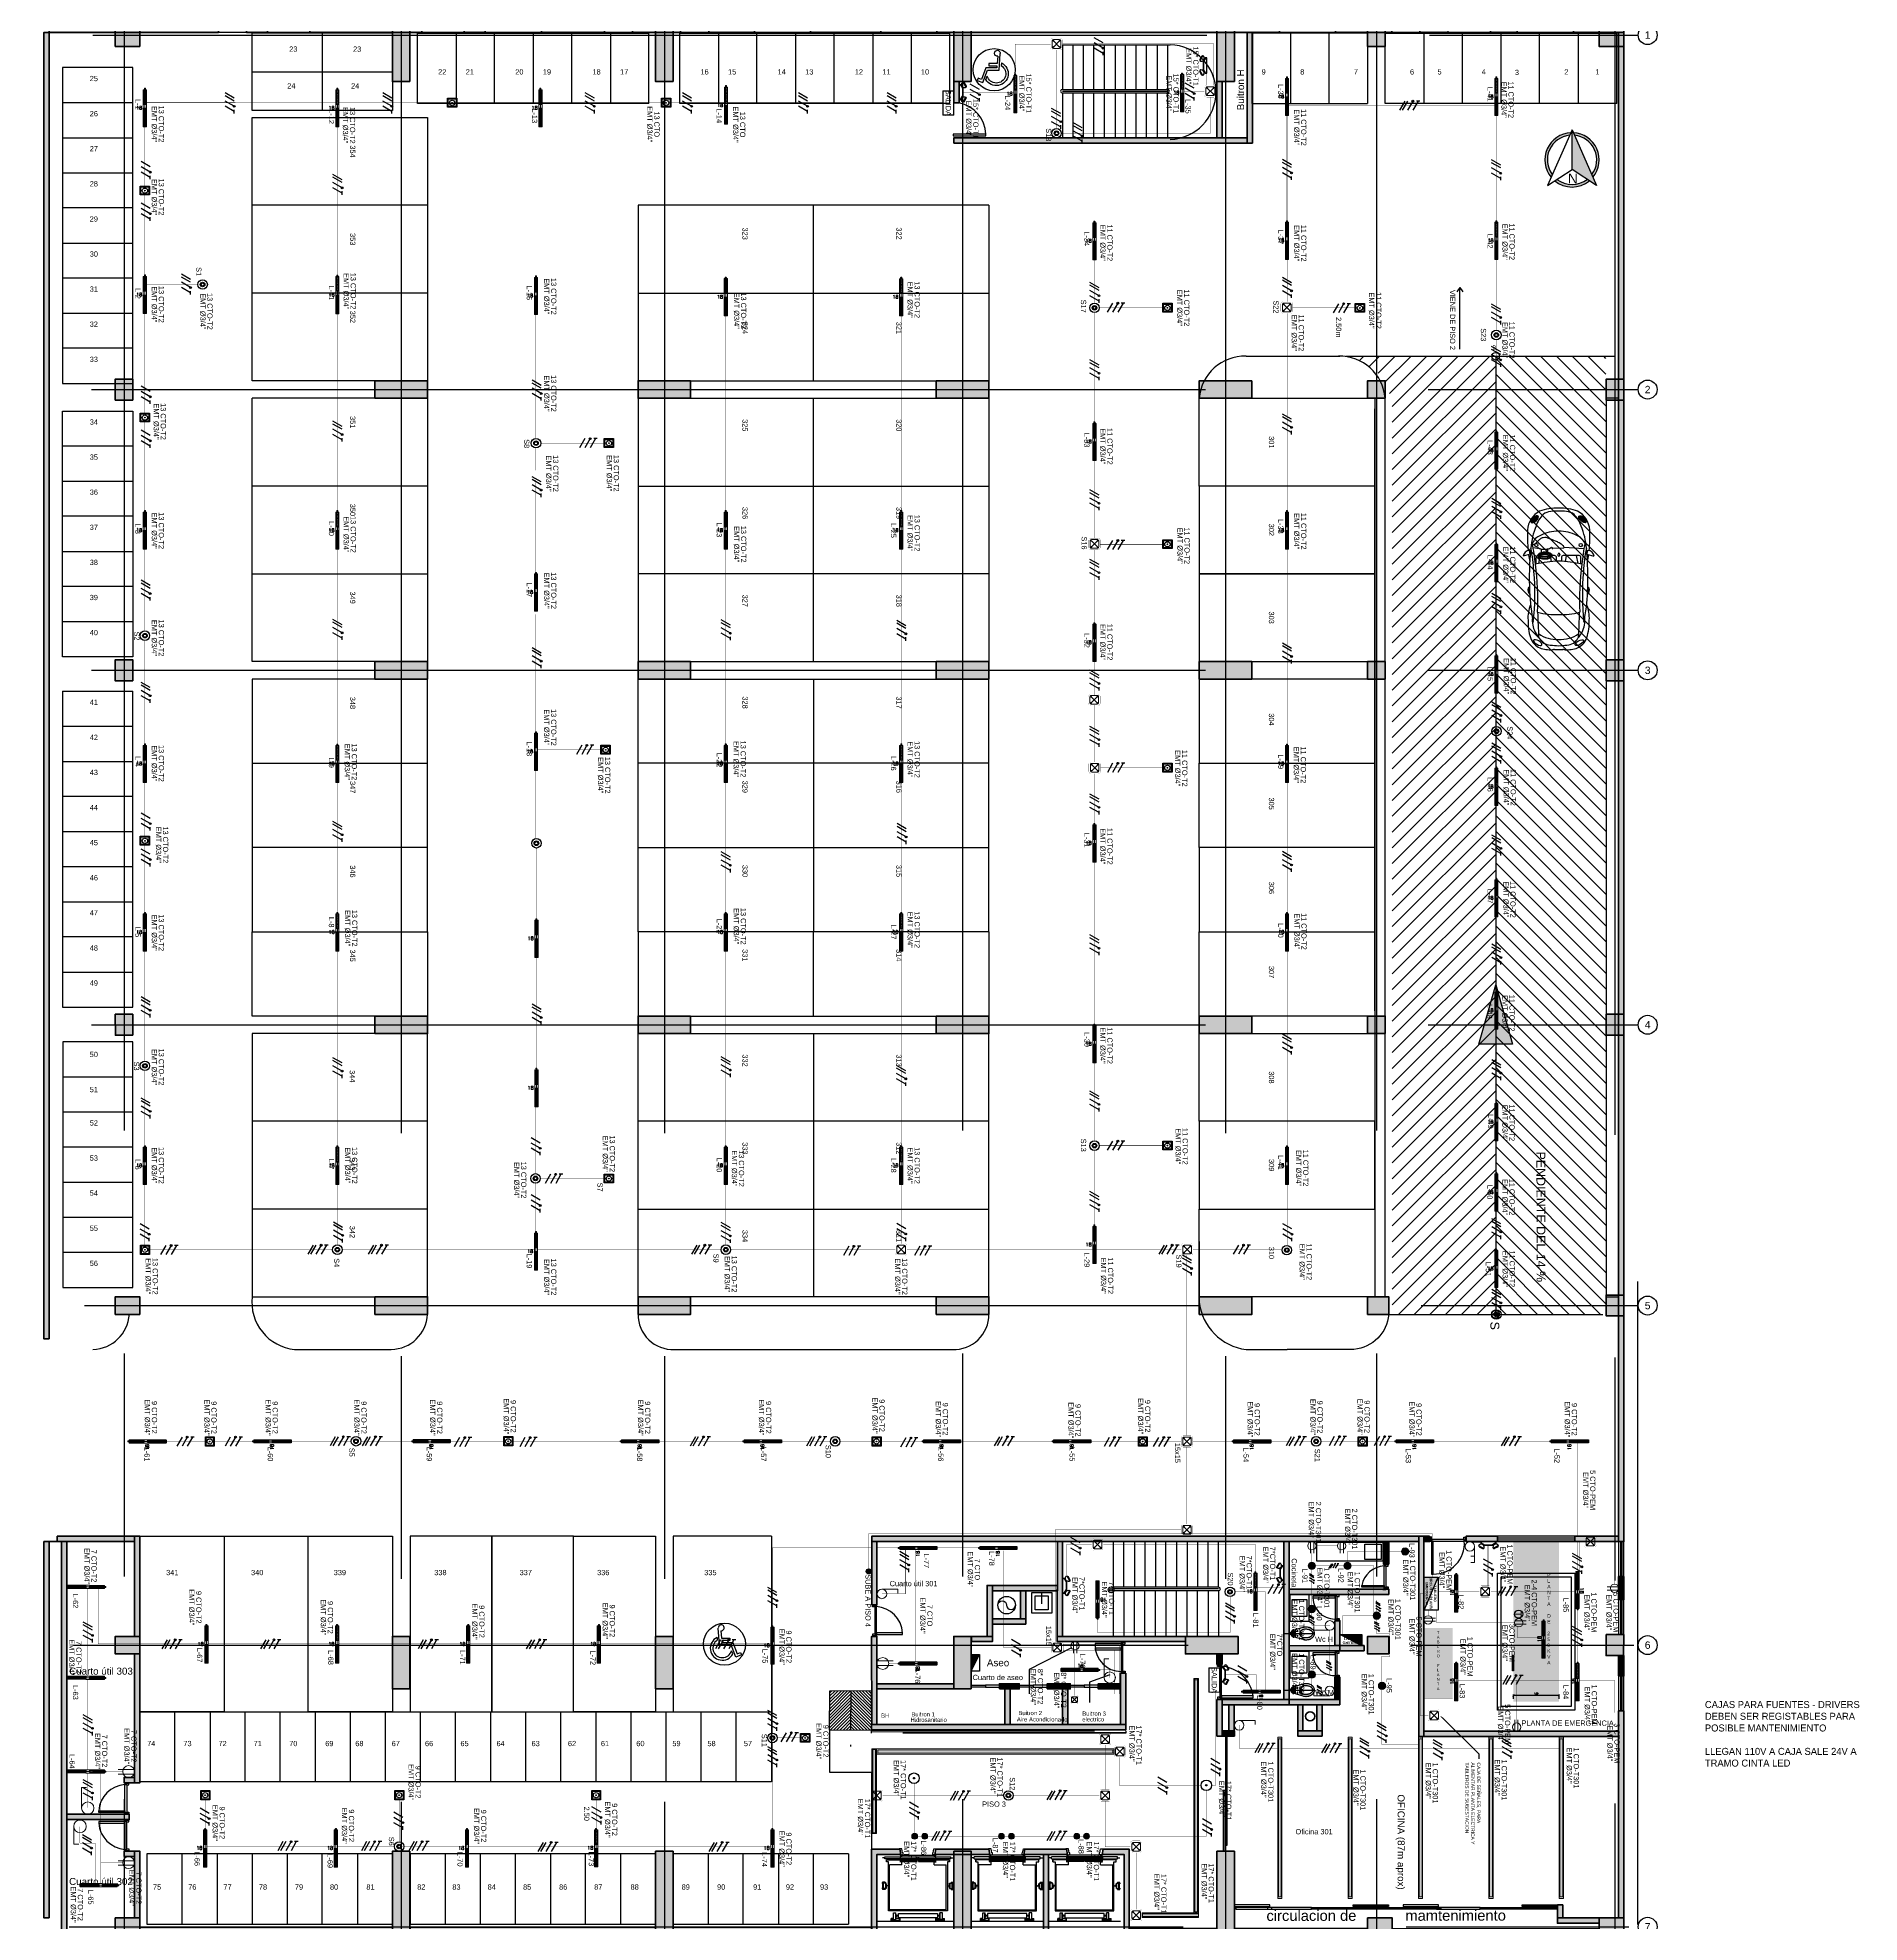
# Model space of a CAD drawing. Header units: millimetres. Extents: x -430 to 508, y 26 to 957.
# Drawn here: x 145.6 to 197.5, y 46.3 to 100 of the extents above; entities that cross this region are included whole.
import ezdxf
from ezdxf import colors
from ezdxf.entities.mleader import LeaderData, LeaderLine
from ezdxf.enums import TextEntityAlignment as Align
from ezdxf.lldxf.tags import DXFTag
from ezdxf.math import Vec2, Vec3

# ---------------------------------------------------------------- set-up
doc = ezdxf.new("R2010")
doc.units = ezdxf.units.MM
for name, pattern in [('Center', [50.8, 31.75, -6.35, 6.35, -6.35]), ('CENTER2', [28.575, 19.05, -3.175, 3.175, -3.175]), ('CONTINUA', [0]), ('DASHED2', [9.525, 6.35, -3.175]), ('HIDDEN', [9.525, 6.35, -3.175]), ('HIDDEN2', [4.7625, 3.175, -1.5875]), ('LÍNEAS_OCULTASX2', [0.75, 0.5, -0.25])]:
    doc.linetypes.add(name, pattern=pattern)
doc.layers.get('Defpoints').update_dxf_attribs({"color": 8})
for name, color, linetype in [('-ALAMBRADO', 7, 'Continuous'), ('-CN-GYD-ILUMINACION-EM', 1, 'Continuous'), ('-CN-GYD-TEXTOS', 7, 'Continuous'), ('-parquead', 8, 'Continuous'), ('-TP', 4, 'HIDDEN2'), ('0-amob', 8, 'Continuous'), ('1amobla', 2, 'Continuous'), ('@F1', 8, 'Continuous'), ('_AUTOMOBILES', 8, 'Continuous'), ('_H-lleno', 255, 'Continuous'), ('A-columnas', 6, 'Continuous'), ('A-HATCH CONCRETO', 8, 'Continuous'), ('A_CIRCULO DE EJES', 252, 'Continuous'), ('AMOBLAMIENTO', 8, 'Continuous'), ('AREA CIRCULACION', 8, 'Continuous'), ('AREA PARQUEO', 8, 'Continuous'), ('ASCENSOR', 8, 'Continuous'), ('BYPASS', 7, 'Continuous'), ('CAJA DE PASO', 86, 'Continuous'), ('E-BORDE LOSA', 8, 'Continuous'), ('F-2', 8, 'Continuous'), ('GG_DETALLES 1', 7, 'Continuous'), ('GG_EMERGENCIA 03', 1, 'Continuous'), ('GG_LUMINARIA LED HERMETICA', 1, 'Continuous'), ('GG_NOTAS DRIVERS', 220, 'Continuous'), ('GG_PISO 3', 8, 'Continuous'), ('H-muro', 251, 'Continuous'), ('LUMINARIA DE EMERGENCIA', 1, 'Continuous'), ('LUMINARIA EMERGENCIA DE EMPOTRAR', 1, 'Continuous'), ('LUMINARIA LED CIRCULAR', 7, 'Continuous'), ('LUZ LED INDIRECTA', 7, 'Continuous'), ('MARCO', 4, 'Continuous'), ('MUEBLE', 8, 'Continuous'), ('NORTE', 7, 'Continuous'), ('PLANTAS DE EMERGENCIA', 1, 'Continuous'), ('PROYECCION', 8, 'DASHED2'), ('SENSOR MOVIMIENTO', 3, 'Continuous'), ('T', 1, 'Continuous'), ('TB', 7, 'Continuous'), ('TEXTO 3', 3, 'Continuous'), ('Textos-espacios', 8, 'Continuous')]:
    doc.layers.add(name, color=color, linetype=linetype)
doc.layers.add('-auxiliar', color=190, linetype='Continuous', plot=False)
doc.layers.add('DIM-25', color=8, linetype='Continuous', plot=False)
for name, color, linetype, lineweight in [('-CN-GYD-INTERRUPTORES DE PARED', 3, 'Continuous', 20), ('-CN-GYD-LUMINARIA CINTA LED', 4, 'Continuous', 18), ('-CN-GYD-TOMACORRIENTES', 1, 'Continuous', 18), ('-CN-GYD-TUBERÍA ILUMINACION', 250, 'Continuous', 18), ('-CN-GYD-TUBERÍA PRINCIPAL ILUMINACION', 5, 'Continuous', 5), ('-CN-GYD-TUBERÍA TOMACORRIENTE PVC', 86, 'Continuous', 18), ('-EL-Texto Tomas', 7, 'Continuous', 0), ('_TEXTO', 7, 'Continuous', 9), ('Acabados', 2, 'Continuous', 40), ('COTA', 1, 'Continuous', 25), ('Estructura', 250, 'Continuous', 40), ('L', 7, 'Continuous', 15), ('LUMINARIA DE EMERGENCIA PARA SOBREPONER', 1, 'Continuous', 25), ('Muro', 250, 'Continuous', 40), ('Piso', 254, 'Continuous', 30), ('TEXTOS', 250, 'Continuous', 20), ('Textos 1', 7, 'Continuous', 25), ('Vidrio', 8, 'Continuous', 30)]:
    doc.layers.add(name, color=color, linetype=linetype, lineweight=lineweight)
doc.layers.add('-CN-GYD-VENTANA GRAFICA', color=7, linetype='Continuous', lineweight=5, true_color=0xa953a0)
doc.layers.add('Columna', color=7, linetype='Continuous', lineweight=40, true_color=0x4d4d4d)
doc.layers.add('EJE-ESTRUCTURA', color=7, linetype='Center', true_color=0xbdbdbd)
doc.layers.add('JCA_HATCH 254', color=7, linetype='Continuous', true_color=0xcfcfcf)
doc.styles.add('A_TEXT1', font='arial.ttf')
doc.styles.add('CORPORATIVO', font='simplex.shx')
doc.styles.add('DIM', font='ROMANS.shx')
doc.styles.add('GYD', font='arial.ttf', dxfattribs={"height": 2.5})
doc.styles.add('ROMANS', font='arial.ttf')
doc.styles.get("Standard").update_dxf_attribs({"font": 'arial.ttf'})
tags = doc.linetypes.add('AiX_LINE', pattern='A,0.5,-0.2,["AiX",Standard,S=0.1,R=0,X=-0.1,Y=-0.05],-0.25', length=0.95).pattern_tags.tags
tags[6] = DXFTag(74, 10)
tags = doc.linetypes.add('EMT_LINE', pattern='A,0.5,-0.2,["EMT",Standard,S=0.1,R=0,X=-0.1,Y=-0.05],-0.25', length=0.95).pattern_tags.tags
tags[6] = DXFTag(74, 10)
doc.dimstyles.new('dim-75', dxfattribs={"dimscale": 75, "dimtxt": 0.0015, "dimasz": 0.0008, "dimexe": 0.0003, "dimexo": 0.001, "dimgap": 0.0005, "dimtad": 2, "dimzin": 4, "dimdsep": 46, "dimtxsty": 'DIM', "dimblk": 'ARCHTICK', "dimcen": 0.0025, "dimclrd": 1, "dimclre": 256, "dimclrt": 2, "dimadec": 0, "dimazin": 0, "dimtfac": 1, "dimtmove": 2, "dimatfit": 0, "dimldrblk": 'OPEN30', "dimfxl": 1, "dimtolj": 1, "dimtzin": 0, "dimarcsym": 0})
pattern_1 = [(270, (73.633, 4.985), (10.40324, -6.00631), [1.50158, -10.51105]), (360, (73.6335, 4.2344), (10.40324, 6.00631), [0.75079, -20.05569]), (360, (73.6335, 4.047), (10.40324, 6.00631), [0.60063, -20.20584]), (360, (73.6335, 4.422), (10.40324, 6.00631), [0.60063, -20.20584]), (330, (73.633, 3.859), (10.40324, 6.00631), [0.4805, -11.53212]), (30, (73.633, 4.61), (4e-09, 12.01262), [0.4805, -11.53212])]
pattern_2 = [(0, (0, 0), (0, 6.985), [5.08, -1.905]), (90, (0, 0), (-6.985, 4e-16), [5.08, -1.905])]

# ---------------------------------------------------------------- blocks, each defined once
blk = doc.blocks.new('GG_HERMETICA')
h = blk.add_hatch()
h.set_pattern_fill('SWAMP', color=252, scale=0.472938, angle=270)
h.set_pattern_definition(pattern_1)
h.paths.add_polyline_path([(-20, -24), (-20, 23), (-550, 23), (-550, -24)])
h = blk.add_hatch()
h.set_pattern_fill('SWAMP', color=252, scale=0.472938, angle=270)
h.set_pattern_definition(pattern_1)
h.paths.add_polyline_path([(509, -24), (509, 24), (90, 23), (90, -24)])
at = {"layer": '-CN-GYD-INTERRUPTORES DE PARED', "color": 1}
blk.add_line((-20, 0), (90, 0), dxfattribs=at)
at = {"layer": '-CN-GYD-INTERRUPTORES DE PARED', "color": 1, "extrusion": (0, 0, -1)}
blk.add_lwpolyline([(20, -46), (550, -46), (550, 46), (20, 46)], dxfattribs=at)
at = {"layer": '-CN-GYD-INTERRUPTORES DE PARED', "color": 1}
for points in [[(509, -46), (509, 46)], [(513, 8), (512, 7), (512, 3), (511, 0), (511, -13), (509, -13), (509, 0), (509, 13), (511, 13), (511, 0), (512, -3), (512, -7), (513, -8)], [(519, 12), (519, 17), (513, 17), (513, 17), (512, 16), (511, 15), (511, 13), (512, 12), (513, 11), (519, 11)], [(513, 11), (513, 8), (519, 8)], [(518, 17), (518, 11), (518, 8), (518, 0), (518, -8), (518, -11), (518, -17)], [(528, -12), (528, -16), (520, -16), (520, -12), (520, 0), (520, 12), (519, 12), (519, 0), (519, -12), (520, -12)], [(520, 12), (520, 16), (528, 16), (528, 12)], [(528, 8), (520, 8)], [(541, -14), (540, -16), (530, -16), (530, -12), (530, 0), (530, 12), (528, 12), (528, 0), (528, -12), (530, -12)], [(530, 12), (530, 16), (540, 16), (541, 14)], [(530, 7), (540, 7), (540, 9), (530, 9)], [(540, 9), (541, 11)], [(540, 7), (541, 4)], [(519, -12), (519, -17), (513, -17), (513, -17), (512, -16), (511, -15), (511, -13), (512, -12), (513, -11), (519, -11)], [(513, -11), (513, -8), (519, -8)], [(528, -8), (520, -8)], [(530, -7), (540, -7), (540, -9), (530, -9)], [(540, -7), (541, -4)], [(540, -9), (541, -11)]]:
    blk.add_lwpolyline(points, dxfattribs=at)
blk.add_lwpolyline([(550, -11), (550, 0), (550, 11), (548, 14), (546, 14), (541, 14), (541, 0), (541, -14), (546, -14), (548, -14)], close=True, dxfattribs=at)
for points in [[(509, 46, 0), (90, 46, 0), (-20, 46, 0), (-20, -46, 0), (90, -46, 0), (90, 46, 0)], [(90, -46, 0), (509, -46, 0)]]:
    blk.add_polyline3d(points, dxfattribs=at)
at = {"ltscale": 0.3}
blk.add_line((-550, -40), (-550, 40), dxfattribs=at)
at = {"color": 1}
blk.add_lwpolyline([(-20, 23), (-20, -24), (-550, -24), (-550, 23)], close=True, dxfattribs=at)
blk.add_lwpolyline([(509, -24), (90, -24), (90, 23), (509, 23)], dxfattribs=at)
at = {"color": 7, "style": 'CORPORATIVO', "flags": 1}
for tag, p in [('TIPOCONTROL', (-554, 0)), ('CONTROL', (-554, 10)), ('ACTUADOR', (-554, -10))]:
    blk.add_attdef(tag, text='', height=2, dxfattribs=at).set_placement(p, align=Align.MIDDLE_RIGHT)
at = {"color": 7, "style": 'CORPORATIVO'}
blk.add_attdef('IDENTIFICACION', text='', height=2, dxfattribs=at).set_placement((0, 82), align=Align.BOTTOM_CENTER)
at = {"color": 7, "style": 'CORPORATIVO', "flags": 1}
for tag, p in [('FABRICANTE', (553, 16)), ('REFERENCIA', (553, 5)), ('LOCALIZACION', (553, -5)), ('POTENCIA', (553, -16))]:
    blk.add_attdef(tag, text='', height=2, dxfattribs=at).set_placement(p, align=Align.MIDDLE_LEFT)
at = {"color": 7, "style": 'CORPORATIVO'}
blk.add_attdef('CIRCUITO', text='', height=2, dxfattribs=at).set_placement((532, -92), align=Align.TOP_LEFT)
blk = doc.blocks.new('O6C20-MDW')
at = {"layer": 'SENSOR MOVIMIENTO'}
for radius in [129, 62.1, 43.1]:
    blk.add_circle((63166, 32657), radius, dxfattribs=at)
blk = doc.blocks.new('Tomas BD1')
at = {"lineweight": 0}
blk.add_line((0.11, -0.32), (0.11, 0.59), dxfattribs=at)
blk.add_lwpolyline([(-0.15, -0.3), (-0.15, 0.59)], dxfattribs=at)
blk.add_circle((0, 0), 0.338, dxfattribs=at)
at = {"layer": '-EL-Texto Tomas', "color": 7, "style": 'ROMANS'}
for tag, p, height, flags in [('POTENCIA(W)', (0.88, 0.6), 0.321, 9), ('TABLERO', (0.32, 0.65), 0.273, 8), ('CTO', (-0.06, 0.65), 0.273, 8)]:
    blk.add_attdef(tag, p, '', height=height, rotation=90, dxfattribs=dict(at, flags=flags))
at = {"layer": '-EL-Texto Tomas', "style": 'ROMANS', "flags": 9}
blk.add_attdef('USO', (-0.84, 0.59), '', height=0.35, rotation=90, dxfattribs=at)
blk = doc.blocks.new('3x')
at = {"layer": '-ALAMBRADO'}
h = blk.add_hatch(color=256, dxfattribs=at)
edge = h.paths.add_edge_path()
edge.add_arc((0.078, 0.13), 0.025, 0, 360)
for p, q in [((-0.152, 0.13), (-0.302, -0.13)), ((-0.072, 0.13), (-0.222, -0.13)), ((0.078, 0.13), (-0.072, -0.13)), ((0.228, 0.13), (0.078, -0.13))]:
    blk.add_line(p, q, dxfattribs=at)
blk.add_lwpolyline([(0.278, 0.13), (0.178, 0.13)], dxfattribs=at)
blk.add_circle((0.078, 0.13), 0.025, dxfattribs=at)
blk = doc.blocks.new('*U27')
at = {"layer": '-ALAMBRADO'}
blk.add_blockref('3x', (0, 0), dxfattribs=at)
blk = doc.blocks.new('Caja de paso')
at = {"layer": '-CN-GYD-TUBERÍA TOMACORRIENTE PVC', "const_width": 0.00173}
blk.add_lwpolyline([(-0.111, 0.067), (-0.111, -0.067, 0.414214), (-0.067, -0.111), (0.067, -0.111, 0.414214), (0.111, -0.067), (0.111, 0.067, 0.414214), (0.067, 0.111), (-0.067, 0.111, 0.414214)], format="xyb", close=True, dxfattribs=at)
at = {"layer": '-CN-GYD-TUBERÍA TOMACORRIENTE PVC'}
blk.add_lwpolyline([(-0.057, -0.082), (0.057, -0.082, 0.414214), (0.082, -0.057), (0.082, 0.057, 0.414214), (0.057, 0.082), (-0.057, 0.082, 0.414214), (-0.082, 0.057), (-0.082, -0.057, 0.414214)], format="xyb", close=True, dxfattribs=at)
at = {"layer": '-CN-GYD-TUBERÍA TOMACORRIENTE PVC', "linetype": 'LÍNEAS_OCULTASX2'}
for points in [[(-0.057, 0.057), (0.057, -0.057)], [(0.057, 0.057), (-0.057, -0.057)]]:
    blk.add_lwpolyline(points, dxfattribs=at)
at = {"layer": '-CN-GYD-TUBERÍA TOMACORRIENTE PVC'}
for centre in [(-0.057, 0.057), (0.057, 0.057), (-0.057, -0.057), (0.057, -0.057)]:
    blk.add_circle(centre, 0.00665, dxfattribs=at)
blk = doc.blocks.new('*U528')
at = {"layer": '-CN-GYD-ILUMINACION-EM', "ltscale": 0.3}
for p, q in [((-145, 270), (-200, 170)), ((-114, 285), (-197, 136)), ((-193, 144), (-193, 144)), ((-119, 277), (-119, 277)), ((-145, -270), (-200, -170)), ((-114, -285), (-197, -136)), ((-193, -144), (-193, -144)), ((-119, -277), (-119, -277))]:
    blk.add_line(p, q, dxfattribs=at)
at = {"layer": '-CN-GYD-ILUMINACION-EM'}
for p, q in [((-104, 116), (-104, -116)), ((-94, 114), (-94, -114)), ((0, 217), (-46, 217)), ((0, 207), (-40, 207)), ((0, -217), (0, 217)), ((-46, -217), (0, -217)), ((-40, -207), (0, -207))]:
    blk.add_line(p, q, dxfattribs=at)
for points in [[(-96, 130), (-110, 138)], [(-46, 217), (-104, 116)], [(-40, 207), (-94, 114)], [(-56, 199), (-70, 208)], [(-96, -130), (-110, -138)], [(-46, -217), (-104, -116)], [(-40, -207), (-94, -114)], [(-56, -199), (-70, -208)]]:
    blk.add_lwpolyline(points, dxfattribs=at)
at = {"layer": '-CN-GYD-ILUMINACION-EM', "ltscale": 0.3}
for centre, radius, start, end in [((-183, 161), 19.1, 150.9715, 240.9715), ((-156, 211), 85.5, 240.9715, 60.9715), ((-128, 260), 19.1, 60.9715, 150.9715), ((-183, -161), 19.1, 119.0285, 209.0285), ((-156, -211), 85.5, 299.0285, 119.0285), ((-128, -260), 19.1, 209.0285, 299.0285)]:
    blk.add_arc(centre, radius, start, end, dxfattribs=at)
at = {"layer": '-CN-GYD-TEXTOS', "style": 'GYD'}
blk.add_attdef('5', (-68, -406), '', height=125, rotation=90, dxfattribs=at)
blk = doc.blocks.new('2x')
at = {"layer": '-ALAMBRADO'}
h = blk.add_hatch(color=256, dxfattribs=at)
edge = h.paths.add_edge_path()
edge.add_arc((0.075, 0.13), 0.025, 0, 360)
for p, q in [((-0.075, 0.13), (-0.225, -0.13)), ((0.075, 0.13), (-0.075, -0.13)), ((0.225, 0.13), (0.075, -0.13))]:
    blk.add_line(p, q, dxfattribs=at)
blk.add_lwpolyline([(0.275, 0.13), (0.175, 0.13)], dxfattribs=at)
blk.add_circle((0.075, 0.13), 0.025, dxfattribs=at)
blk = doc.blocks.new('*U23')
at = {"layer": '-ALAMBRADO'}
blk.add_blockref('2x', (0, 0), dxfattribs=at)
blk = doc.blocks.new('A$Cf847e5f9')
h = blk.add_hatch(color=256)
h.dxf.hatch_style = 1
h.paths.add_polyline_path([(-0.94, 0.95), (-0.48, 1.98, -0.58483), (6.62, 18.02), (7.08, 19.06, 0.618991)])
h.paths.add_polyline_path([(15.65, 1.98), (16.1, 0.95, 0.618991), (8.08, 19.06), (8.54, 18.02, -0.58483)])
at = {"true_color": 0x636466}
h = blk.add_hatch(color=251, dxfattribs=at)
h.dxf.hatch_style = 1
h.paths.add_polyline_path([(7.58, 4.1), (17.59, -2.41), (7.58, 20.19)])
h = blk.add_hatch(color=256)
h.dxf.hatch_style = 1
h.paths.add_polyline_path([(1.39, 0.07), (0.5, -0.5, 0.361596), (14.66, -0.5), (13.78, 0.07, -0.344197)])
for points in [[(-2.43, -2.41), (7.58, 4.1)], [(17.59, -2.41), (7.58, 4.1)]]:
    blk.add_lwpolyline(points)
at = {"layer": 'NORTE'}
for q in [(-2.43, -2.41), (17.59, -2.41)]:
    blk.add_line((7.58, 20.19), q, dxfattribs=at)
blk.add_lwpolyline([(7.58, 4.1), (7.58, 20.19)], dxfattribs=at)
for radius, start, end in [(11.06, 92.58787, 219.61645), (10.06, 95.46145, 216.74287), (11.06, 320.38355, 87.41213), (10.06, 323.25713, 84.53855), (10.06, 232.0134, 307.9866), (11.06, 230.24045, 309.75955)]:
    blk.add_arc((7.58, 8), radius, start, end, dxfattribs=at)
at = {"layer": 'NORTE', "insert": (5.88, 2.43), "char_height": 4, "attachment_point": 1}
blk.add_mtext_dynamic_manual_height_columns('N', width=1.3231, gutter_width=12.5, heights=[0], dxfattribs=at)
blk = doc.blocks.new('TB')
at = {"layer": 'TB'}
h = blk.add_hatch(color=256, dxfattribs=at)
h.dxf.hatch_style = 1
h.paths.add_polyline_path([(0.156, 0), (-0.156, 0.156), (-0.156, 0)])
blk.add_lwpolyline([(-0.156, 0.156), (0.156, 0.156), (0.156, 0), (-0.156, 0)], close=True, dxfattribs=at)
blk.add_lwpolyline([(0.156, 0), (-0.156, 0.156)], dxfattribs=at)
blk = doc.blocks.new('A$Cc7fbbbd8')
at = {"layer": 'GG_EMERGENCIA 03', "ltscale": 0.3}
h = blk.add_hatch(dxfattribs=at)
h.set_pattern_fill('ANSI31', color=256, scale=0.0005, angle=90)
h.set_pattern_definition([(135, (0.0614115, 0.0595737), (-0.00112253, -0.00112253), [])])
edge = h.paths.add_edge_path()
edge.add_arc((0.061, 0.1), 0.00475, 0, 360)
for points in [[(-0.005, 0.035), (-0.005, 0.161), (0.128, 0.161), (0.128, 0.035)], [(0.005, 0.045), (0.005, 0.151), (0.118, 0.151), (0.118, 0.045)]]:
    blk.add_lwpolyline(points, close=True, dxfattribs=at)
for radius in [0.0376, 0.00475]:
    blk.add_circle((0.061, 0.1), radius, dxfattribs=at)
blk = doc.blocks.new('AU_SENSOR MOVIMIENTO')
at = {"color": 0}
for radius in [0.08, 0.034]:
    blk.add_circle((0, 0), radius, dxfattribs=at)
blk = doc.blocks.new('Salida_3.8W')
h = blk.add_hatch()
h.set_pattern_fill('ANGLE', color=256)
h.set_pattern_definition(pattern_2)
h.paths.add_polyline_path([(0.434, -0.01), (0.434, 0.303), (-0.434, 0.303), (-0.434, -0.01)])
h.paths.add_polyline_path([(-0.424, 0), (-0.424, 0.293), (0.424, 0.293), (0.424, 0)], flags=16)
h = blk.add_hatch()
h.set_pattern_fill('ANGLE', color=256)
h.set_pattern_definition(pattern_2)
h.paths.add_polyline_path([(0.434, -0.01), (0.434, 0.303), (-0.434, 0.303), (-0.434, -0.01)])
h.paths.add_polyline_path([(-0.424, 0), (-0.424, 0.293), (0.424, 0.293), (0.424, 0)], flags=16)
at = {"layer": 'L'}
h = blk.add_hatch(dxfattribs=at)
h.set_pattern_fill('ANGLE', color=3)
h.set_pattern_definition([(0, (-44.6785, -37.2514), (0, 6.985), [5.08, -1.905]), (90, (-44.6785, -37.2514), (-6.985, 4e-16), [5.08, -1.905])])
h.paths.add_polyline_path([(0.434, -0.01), (0.434, 0.303), (-0.434, 0.303), (-0.434, -0.01)])
h.paths.add_polyline_path([(-0.424, 0), (-0.424, 0.293), (0.424, 0.293), (0.424, 0)], flags=16)
h = blk.add_hatch(color=3, dxfattribs=at)
h.paths.add_polyline_path([(0.434, -0.01), (0.434, 0.303), (-0.434, 0.303), (-0.434, -0.01)])
h.paths.add_polyline_path([(-0.424, 0), (-0.424, 0.293), (0.424, 0.293), (0.424, 0)], flags=16)
at = {"layer": 'L', "color": 3}
for points in [[(-0.434, 0.303), (0.434, 0.303), (0.434, -0.01), (-0.434, -0.01)], [(-0.424, 0.293), (0.424, 0.293), (0.424, 0), (-0.424, 0)]]:
    blk.add_lwpolyline(points, close=True, dxfattribs=at)
at = {"layer": 'L', "color": 3, "insert": (0, 0.146, 712.661), "char_height": 0.15, "width": 0.84839, "attachment_point": 5}
blk.add_mtext('\\pxqc;SALIDA', dxfattribs=at)
blk = doc.blocks.new('A$Cb2fbaaaf')
at = {"layer": '-CN-GYD-INTERRUPTORES DE PARED'}
h = blk.add_hatch(dxfattribs=at)
h.set_pattern_fill('SWAMP', color=252, scale=0.5, angle=90)
h.set_pattern_definition([(360, (0.05502, 2.93929), (0.0111226, 0.0481623), [0.00278065, -0.01946456]), (90, (0.056411, 2.939291), (-0.011122606, 0.048162296), [0.0034758, -0.09284878]), (90, (0.056759, 2.939291), (-0.011122606, 0.048162296), [0.00278065, -0.09354394]), (90, (0.056064, 2.939291), (-0.011122606, 0.048162296), [0.00278065, -0.09354394]), (76.9961, (0.057106, 2.93929), (-0.0111226, 0.0481623), [0.0019772, -0.04745274]), (103.0039, (0.055716, 2.93929), (-0.02224521, 2e-11), [0.0019772, -0.04745274])])
h.paths.add_polyline_path([(0.109, 4.957), (0.021, 4.957), (0.021, 0.052), (0.109, 0.052)])
at = {"layer": '-CN-GYD-INTERRUPTORES DE PARED', "color": 4}
for p, q in [((0, 5.009), (0.129, 5.009)), ((0, 0), (0, 5.009)), ((0.021, 4.957), (0.109, 4.957)), ((0.021, 0.052), (0.021, 4.957)), ((0.109, 4.957), (0.109, 0.052)), ((0.129, 5.009), (0.129, 0)), ((0.129, 0), (0, 0)), ((0.109, 0.052), (0.021, 0.052))]:
    blk.add_line(p, q, dxfattribs=at)
blk = doc.blocks.new('OJO DE BUEY 12W')
at = {"layer": '-CN-GYD-TUBERÍA ILUMINACION', "linetype": 'EMT_LINE', "lineweight": 5, "ltscale": 10}
h = blk.add_hatch(color=256, dxfattribs=at)
h.dxf.hatch_style = 1
h.set_gradient(color1=(147, 149, 152), color2=(248, 246, 176), name='SPHERICAL')
edge = h.paths.add_edge_path()
edge.add_arc((0, 0), 72.7, 0, 360)
at = {"layer": 'JCA_HATCH 254', "transparency": 33554687}
h = blk.add_hatch(color=256, dxfattribs=at)
h.dxf.hatch_style = 1
h.paths.add_polyline_path([(-104, 0, 1), (104, 0, 1)])
h.paths.add_polyline_path([(73, 0, -1), (-73, 0, -1)], flags=16)
at = {"layer": '-CN-GYD-TUBERÍA ILUMINACION', "linetype": 'Continuous', "lineweight": 5, "ltscale": 10}
blk.add_circle((0, 0), 72.7, dxfattribs=at)
at = {"layer": 'LUMINARIA LED CIRCULAR', "linetype": 'Continuous', "lineweight": 5, "ltscale": 10}
blk.add_circle((0, 0), 104, dxfattribs=at)
blk = doc.blocks.new('A$Cfe640b9a')
at = {"layer": '-CN-GYD-INTERRUPTORES DE PARED'}
h = blk.add_hatch(dxfattribs=at)
h.set_pattern_fill('SWAMP', color=252, scale=0.5, angle=90)
h.set_pattern_definition([(270, (-2.052306, -0.42678), (0.0663011, -0.0153116), [0.0038279, -0.02679527]), (5e-10, (-2.052306, -0.428697), (0.06630109, 0.01531158), [0.00478487, -0.1278173]), (5e-10, (-2.052306, -0.429175), (0.06630109, 0.01531158), [0.0038279, -0.1287743]), (5e-10, (-2.052306, -0.428218), (0.06630109, 0.01531158), [0.0038279, -0.1287743]), (346.9961, (-2.052306, -0.429654), (0.0663011, 0.01531158), [0.00272185, -0.0653243]), (13.0039, (-2.052306, -0.42774), (3e-11, 0.03062316), [0.00272185, -0.0653243])])
h.paths.add_polyline_path([(0.391, -0.501), (0.391, -0.421), (-6.027, -0.421), (-6.027, -0.501)])
h.paths.add_polyline_path([(0.391, -0.43), (0.391, -0.482), (0.391, -0.442)], flags=17)
at = {"layer": '-CN-GYD-INTERRUPTORES DE PARED', "color": 4}
for p, q in [((-6.058, -0.529), (-6.058, -0.393)), ((-6.058, -0.393), (0.391, -0.393)), ((-6.027, -0.501), (-6.027, -0.421)), ((-6.027, -0.421), (0.391, -0.421)), ((0.357, -0.421), (0.357, -0.501)), ((0.391, -0.393), (0.391, -0.529)), ((0.391, -0.529), (-6.058, -0.529)), ((0.391, -0.501), (-6.027, -0.501))]:
    blk.add_line(p, q, dxfattribs=at)
blk = doc.blocks.new('A$Cd32da91f')
at = {"layer": '-CN-GYD-TUBERÍA ILUMINACION', "linetype": 'EMT_LINE', "lineweight": 5, "ltscale": 10}
h = blk.add_hatch(color=256, dxfattribs=at)
h.dxf.hatch_style = 1
h.set_gradient(color1=(248, 215, 49), color2=(248, 215, 49), name='INVSPHERICAL')
h.paths.add_polyline_path([(0.088, -0.03), (0.097, -0.032), (0.106, -0.036), (0.114, -0.041), (0.122, -0.047), (0.127, -0.055), (0.132, -0.064), (0.134, -0.073), (0.135, -0.083), (0.134, -0.092), (0.132, -0.102), (0.127, -0.11), (0.122, -0.118), (0.114, -0.125), (0.106, -0.13), (0.097, -0.133), (0.088, -0.135), (0.078, -0.135), (0.068, -0.133), (0.059, -0.13), (0.051, -0.125), (0.044, -0.118), (0.038, -0.11), (0.034, -0.102), (0.031, -0.092), (0.03, -0.083), (0.031, -0.073), (0.034, -0.064), (0.038, -0.055), (0.044, -0.047), (0.051, -0.041), (0.059, -0.036), (0.068, -0.032), (0.078, -0.03)])
at = {"transparency": 33554687}
h = blk.add_hatch(color=256, dxfattribs=at)
h.dxf.hatch_style = 1
edge = h.paths.add_edge_path()
edge.add_ellipse((0.083, -0.083), major_axis=(0.0584, 0.0584), ratio=1, start_angle=0, end_angle=360)
edge = h.paths.add_edge_path(flags=16)
edge.add_ellipse((0.083, -0.083), major_axis=(0.0372, 0.0372), ratio=1, start_angle=0, end_angle=360)
h = blk.add_hatch(color=256, dxfattribs=at)
h.dxf.hatch_style = 1
edge = h.paths.add_edge_path()
edge.add_ellipse((0.083, -0.083), major_axis=(0.0514, 0.0514), ratio=1, start_angle=0, end_angle=360)
edge.add_ellipse((0.083, -0.083), major_axis=(0.0584, 0.0584), ratio=1, start_angle=0, end_angle=360)
edge.add_ellipse((0.083, -0.083), major_axis=(0.0514, 0.0514), ratio=1, start_angle=0, end_angle=360)
edge.add_ellipse((0.083, -0.083), major_axis=(0.0584, 0.0584), ratio=1, start_angle=0, end_angle=360)
edge.add_ellipse((0.083, -0.083), major_axis=(0.0514, 0.0514), ratio=1, start_angle=0, end_angle=360)
edge.add_ellipse((0.083, -0.083), major_axis=(0.0584, 0.0584), ratio=1, start_angle=0, end_angle=360)
at = {"layer": '-CN-GYD-TUBERÍA ILUMINACION', "linetype": 'Continuous', "ltscale": 10}
for major_axis in [(0.0584, 0.0584), (0.0372, 0.0372)]:
    blk.add_ellipse((0.083, -0.083), major_axis=major_axis, ratio=1, start_param=5.497787, end_param=11.780972, dxfattribs=at)
blk = doc.blocks.new('A$C078c93ae')
at = {"layer": 'LUMINARIA EMERGENCIA DE EMPOTRAR', "ltscale": 0.3}
h = blk.add_hatch(dxfattribs=at)
h.set_pattern_fill('ANSI31', color=256, scale=0.001)
h.set_pattern_definition([(45, (-0.005658, 0.0751944), (-0.00224506, 0.00224506), [])])
edge = h.paths.add_edge_path()
edge.add_arc((0.075, 0.075), 0.00949, 0, 360)
for radius in [0.0752, 0.00949]:
    blk.add_circle((0.075, 0.075, 0), radius, dxfattribs=at)
blk = doc.blocks.new('A$Cc41bb3f4')
at = {"layer": 'T'}
blk.add_ellipse((0.224, -0.886), major_axis=(0.106, 0.106), ratio=0.969532, start_param=2.356194490192281, end_param=8.639379797371866, dxfattribs=at)
at = {"layer": 'T', "insert": (0.326, 0), "char_height": 0.24434, "width": 1.77966, "attachment_point": 1, "rotation": 270}
blk.add_mtext('\\A1;\\pxsm0.8,qc;T', dxfattribs=at)
blk = doc.blocks.new('WVG&%SOL')
at = {"layer": '_H-lleno'}
h = blk.add_hatch(color=256, dxfattribs=at)
edge = h.paths.add_edge_path()
edge.add_ellipse((3.775, 1.712), major_axis=(0.09, -0.102), ratio=0.463754, start_angle=0, end_angle=360, ccw=False)
h = blk.add_hatch(color=256, dxfattribs=at)
edge = h.paths.add_edge_path()
edge.add_ellipse((3.775, 0.333), major_axis=(0.09, 0.102), ratio=0.463754, start_angle=0, end_angle=360)
at = {"layer": '@F1', "linetype": 'Continuous'}
for p, q in [((2.759, 1.843), (2.702, 2.046)), ((2.759, 1.843), (2.873, 1.868)), ((2.858, 1.864), (2.873, 1.832)), ((2.925, 1.622), (2.946, 1.758)), ((2.655, 1.573), (2.491, 1.607)), ((2.661, 1.261), (2.551, 1.237)), ((2.712, 1.561), (2.682, 1.567)), ((2.722, 1.275), (2.688, 1.267)), ((2.739, 1.514), (2.722, 1.601)), ((2.745, 1.341), (2.722, 1.233)), ((2.751, 1.515), (2.734, 1.602)), ((2.757, 1.342), (2.734, 1.234)), ((2.72, 0.803), (2.554, 0.838)), ((2.667, 0.944), (2.562, 0.944)), ((2.722, 0.433), (2.722, 0.89)), ((2.738, 1.044), (2.768, 1.038)), ((2.738, 0.983), (2.768, 0.989)), ((2.476, 0.378), (2.667, 0.378)), ((2.722, 0.519), (2.497, 0.469)), ((2.759, 0.203), (2.702, 0)), ((2.759, 0.203), (2.873, 0.178)), ((2.858, 0.181), (2.873, 0.214))]:
    blk.add_line(p, q, dxfattribs=at)
at = {"layer": '@F1'}
for p, q in [((2.748, 1.528), (2.782, 1.525)), ((2.755, 1.33), (2.788, 1.332)), ((2.809, 1.523), (2.915, 1.514)), ((2.814, 1.333), (2.914, 1.338)), ((2.939, 0.881), (2.932, 1.193)), ((2.915, 0.292), (2.956, 0.866))]:
    blk.add_line(p, q, dxfattribs=at)
at = {"layer": '@F1', "linetype": 'Continuous'}
for points in [[(2.722, 1.624, 0.414214), (2.667, 1.678), (2.507, 1.678)], [(2.562, 1.085), (2.667, 1.085, 0.414214), (2.722, 1.14), (2.722, 1.206)]]:
    blk.add_lwpolyline(points, format="xyb", dxfattribs=at)
for points in [[(2.722, 1.578), (2.722, 1.601)], [(2.722, 1.233), (2.722, 1.275)]]:
    blk.add_lwpolyline(points, dxfattribs=at)
for centre, radius, start, end in [((0.527, 1.355), 0.518, 134.8156, 176.2091), ((0.49, 1.398), 0.461, 107.6667, 135.3654), ((1.041, 0.73), 1.106, 118.6215, 129.6583), ((0.809, 0.399), 1.509, 88.2419, 107.6667), ((0.846, 1.087), 0.699, 83.0468, 118.6215), ((1.97, -4.354), 6.222, 92.6645, 100.8935), ((1.612, 9.056), 7.346, 263.6037, 275.1155), ((0.927, 0.984), 0.927, 66.1695, 94.4524), ((1.388, 10.865), 9.239, 268.1085, 276.7269), ((1.724, 1.744), 0.167, 70.422, 137.6815), ((1.7, 1.868), 0.0208, 117.3553, 198.6953), ((2.088, -5.871), 7.743, 83.6862, 93.0174), ((1.723, 1.822), 0.072, 86.3517, 116.7819), ((1.735, 1.75), 0.144, 74.075, 92.8953), ((1.77, 1.877), 0.0125, 295.4097, 69.5872), ((1.775, 1.867), 0.0346, 358.953, 82.653), ((1.991, 6.591), 4.859, 273.2586, 281.2572), ((1.294, 11.478), 9.859, 276.8538, 280.432), ((-0.458, 0.935), 3.024, 1.6629, 14.4466), ((3.28, -2.074), 4, 97.6796, 100.5813), ((2.686, 1.859), 0.187, 2.5895, 85.1642), ((3.28, -2.074), 4, 87.3617, 95.9207), ((2.793, -0.244), 2.074, 67.7656, 85.955), ((2.908, 1.389), 0.428, 22.2685, 66.4568), ((3.429, 1.274), 0.649, 27.4706, 86.8958), ((3.308, 0.869), 0.851, 45.0395, 71.5127), ((1.552, 1.207), 1.552, 173.2716, 179.9906), ((0.101, 1.225), 0.102, 189.8044, 208.967), ((0.92, 1.051), 0.914, 174.1186, 181.7543), ((-0.503, 1.168), 0.514, 357.37, 0.8403), ((15.395, -0.052), 15.317, 175.0732, 175.9774), ((0.52, 1.242), 0.386, 118.5377, 176.7022), ((1.219, 1.071), 0.923, 144.5605, 182.9807), ((3.481, -64.727), 66.401, 92.06958, 92.69392), ((3.146, 1.099), 2.13, 165.5498, 182.063), ((2.23, 1.023), 1.197, 359.966, 26.1842), ((3.632, 1.229), 0.368, 3.5765, 41.0654), ((2.515, 1.064), 1.496, 358.4023, 7.2064), ((2.664, 1.068), 1.433, 358.203, 20.657), ((0.101, 0.821), 0.102, 151.033, 170.1956), ((1.552, 0.838), 1.552, 180.0094, 186.7284), ((0.92, 0.995), 0.914, 178.2457, 185.8814), ((-0.503, 0.878), 0.514, 359.1597, 2.63), ((0.527, 0.691), 0.518, 183.7909, 225.1844), ((15.395, 2.097), 15.317, 184.0226, 184.9268), ((0.52, 0.804), 0.386, 183.2978, 241.4623), ((1.219, 0.975), 0.923, 177.0193, 215.4395), ((3.146, 0.946), 2.13, 177.937, 194.4502), ((-0.458, 1.111), 3.024, 345.5534, 358.3371), ((2.667, 0.89), 0.0544, 0, 90), ((2.738, 1.013), 0.0305, 67.3801, 292.6199), ((2.768, 1.013), 0.0244, 270, 90), ((2.23, 1.022), 1.197, 333.8158, 0.034), ((3.308, 1.177), 0.851, 288.4873, 314.9605), ((3.632, 0.816), 0.368, 318.9346, 356.4235), ((2.515, 0.981), 1.496, 352.7936, 1.5977), ((2.664, 0.978), 1.433, 339.343, 1.797), ((0.49, 0.647), 0.461, 224.6346, 252.3333), ((1.041, 1.316), 1.106, 230.3417, 241.3785), ((0.809, 1.646), 1.509, 252.3333, 271.7581), ((3.481, 66.773), 66.401, 267.30608, 267.93042), ((0.846, 0.959), 0.699, 241.3785, 276.9532), ((1.612, -7.01), 7.346, 84.8845, 96.3963), ((1.97, 6.4), 6.222, 259.1065, 267.3355), ((0.927, 1.061), 0.927, 265.5476, 293.8305), ((1.388, -8.82), 9.239, 83.2731, 91.8915), ((1.724, 0.301), 0.167, 222.3185, 289.578), ((1.7, 0.178), 0.0208, 161.3047, 242.6447), ((2.088, 7.917), 7.743, 266.9826, 276.3138), ((1.723, 0.224), 0.072, 243.2181, 273.6483), ((1.735, 0.296), 0.144, 267.1047, 285.925), ((1.771, 0.168), 0.0111, 285.925, 69.0437), ((1.775, 0.178), 0.0346, 277.347, 1.047), ((1.991, -4.545), 4.859, 78.7428, 86.7414), ((1.294, -9.433), 9.859, 79.568, 83.1462), ((3.28, 4.119), 4, 259.4187, 262.3204), ((2.667, 0.433), 0.0544, 270, 360), ((2.686, 0.186), 0.187, 274.8358, 357.4105), ((3.28, 4.119), 4, 264.0793, 272.6383), ((2.793, 2.289), 2.074, 274.045, 292.2344), ((2.908, 0.656), 0.428, 293.5432, 337.7315), ((3.429, 0.772), 0.649, 273.1042, 332.5294)]:
    blk.add_arc(centre, radius, start, end, dxfattribs=at)
at = {"layer": '@F1', "linetype": 'Continuous', "extrusion": (0, 0, -1)}
for centre, major_axis, ratio in [((0.208, 1.626), (0.067, 0.121), 0.405921), ((3.775, 1.712), (0.09, -0.102), 0.463754)]:
    blk.add_ellipse(centre, major_axis=major_axis, ratio=ratio, dxfattribs=at)
at = {"layer": '@F1'}
for centre in [(3.026, 1.667), (3.026, 0.384)]:
    blk.add_ellipse(centre, major_axis=(0, -0.0467), ratio=0.983266, start_param=4.712389, end_param=10.995574, dxfattribs=at)
at = {"layer": '@F1', "linetype": 'Continuous'}
for centre, major_axis, ratio in [((0.208, 0.42), (0.067, -0.121), 0.405921), ((3.775, 0.333), (0.09, 0.102), 0.463754)]:
    blk.add_ellipse(centre, major_axis=major_axis, ratio=ratio, dxfattribs=at)
at = {"layer": '@F1'}
for points, knots in [([(2.939, 0.881), (2.942, 0.874), (2.964, 0.856), (3.012, 0.893), (3.051, 0.94), (3.098, 1.02), (3.152, 1.134), (3.201, 1.26), (3.246, 1.376), (3.247, 1.474), (3.206, 1.555), (3.154, 1.617), (3.098, 1.656), (3.066, 1.696), (3.049, 1.723), (3.035, 1.774)], [0, 0, 0, 0, 0.527288, 1.647451, 3.487558, 5.099073, 7.968657, 12.238313, 14.475187, 16.613757, 18.744202, 20.639343, 22.223389, 23.452731, 24.286529, 24.286529, 24.286529, 24.286529]), ([(2.815, 1.34), (2.817, 1.354), (2.805, 1.275), (2.786, 1.253), (2.758, 1.214), (2.726, 1.204), (2.692, 1.21), (2.669, 1.249), (2.636, 1.299), (2.624, 1.37), (2.624, 1.449), (2.634, 1.522), (2.657, 1.582), (2.685, 1.618), (2.715, 1.63), (2.738, 1.625), (2.758, 1.618), (2.774, 1.595), (2.801, 1.556), (2.817, 1.47), (2.827, 1.435), (2.812, 1.326), (2.815, 1.34)], [0, 0, 0, 0, 0.03969, 0.089634, 0.13125, 0.1542862, 0.1797268, 0.2207266, 0.2680991, 0.3447665, 0.4095645, 0.4843001, 0.541515, 0.5817687, 0.6060665, 0.6262474, 0.6436722, 0.6634686, 0.6988791, 0.7758465, 0.8696394, 0.907731, 0.907731, 0.907731, 0.907731]), ([(2.788, 1.338), (2.787, 1.333), (2.786, 1.328), (2.784, 1.317), (2.783, 1.311), (2.779, 1.294), (2.776, 1.287), (2.772, 1.278), (2.77, 1.274), (2.765, 1.268), (2.764, 1.266), (2.757, 1.258), (2.752, 1.251), (2.745, 1.243), (2.742, 1.241), (2.738, 1.237), (2.736, 1.236), (2.731, 1.234), (2.729, 1.233), (2.723, 1.233), (2.719, 1.233), (2.714, 1.234), (2.713, 1.235), (2.71, 1.236), (2.708, 1.238), (2.703, 1.243), (2.701, 1.247), (2.695, 1.256), (2.691, 1.262), (2.685, 1.272), (2.682, 1.277), (2.675, 1.288), (2.672, 1.294), (2.666, 1.306), (2.664, 1.313), (2.659, 1.326), (2.658, 1.333), (2.653, 1.355), (2.652, 1.371), (2.65, 1.402), (2.65, 1.418), (2.653, 1.465), (2.657, 1.496), (2.669, 1.537), (2.673, 1.548), (2.681, 1.564), (2.684, 1.57), (2.69, 1.581), (2.694, 1.586), (2.701, 1.593), (2.704, 1.595), (2.711, 1.599), (2.714, 1.601), (2.718, 1.601), (2.719, 1.601), (2.723, 1.601), (2.725, 1.601), (2.73, 1.599), (2.733, 1.599), (2.738, 1.597), (2.739, 1.596), (2.741, 1.595), (2.741, 1.595), (2.742, 1.595), (2.742, 1.594), (2.744, 1.591), (2.746, 1.589), (2.75, 1.583), (2.752, 1.581), (2.755, 1.576), (2.757, 1.573), (2.761, 1.566), (2.764, 1.562), (2.769, 1.553), (2.771, 1.548), (2.775, 1.538), (2.777, 1.532), (2.781, 1.516), (2.784, 1.504), (2.788, 1.486), (2.789, 1.48), (2.792, 1.468), (2.793, 1.463), (2.795, 1.449), (2.796, 1.44), (2.796, 1.421), (2.796, 1.414), (2.795, 1.401), (2.794, 1.395), (2.792, 1.374), (2.79, 1.355), (2.788, 1.344), (2.788, 1.342), (2.788, 1.34), (2.788, 1.339), (2.788, 1.338), (2.788, 1.338), (2.788, 1.338)], [0.497033, 0.497033, 0.497033, 0.497033, 0.723444, 0.723444, 0.974636, 0.974636, 1.50964, 1.50964, 2.044645, 2.044645, 2.271061, 2.271061, 2.862376, 2.862376, 3.217654, 3.217654, 3.537253, 3.537253, 3.856852, 3.856852, 4.368613, 4.368613, 4.584627, 4.584627, 4.99269, 4.99269, 5.400753, 5.400753, 5.808816, 5.808816, 6.216879, 6.216879, 6.778716, 6.778716, 7.350371, 7.350371, 7.922025, 7.922025, 9.065335, 9.065335, 10.208644, 10.208644, 12.495263, 12.495263, 13.409896, 13.409896, 13.929088, 13.929088, 14.44828, 14.44828, 14.909885, 14.909885, 15.371489, 15.371489, 15.62524, 15.62524, 15.87899, 15.87899, 16.120875, 16.120875, 16.36276, 16.36276, 16.51635, 16.51635, 16.669941, 16.669941, 16.921521, 16.921521, 17.136676, 17.136676, 17.351831, 17.351831, 17.782142, 17.782142, 18.204974, 18.204974, 18.627807, 18.627807, 19.473473, 19.473473, 19.978923, 19.978923, 20.484372, 20.484372, 21.475119, 21.475119, 21.859144, 21.859144, 22.162884, 22.162884, 22.770362, 22.770362, 22.900493, 22.900493, 22.951221, 22.951221, 22.964298, 22.964298, 22.964298, 22.964298]), ([(2.728, 1.261), (2.726, 1.264), (2.724, 1.266), (2.719, 1.274), (2.716, 1.279), (2.71, 1.29), (2.706, 1.296), (2.7, 1.308), (2.698, 1.315), (2.694, 1.328), (2.692, 1.336), (2.688, 1.358), (2.686, 1.373), (2.685, 1.405), (2.685, 1.42), (2.687, 1.467), (2.691, 1.498), (2.703, 1.539), (2.707, 1.55), (2.715, 1.566), (2.718, 1.572), (2.723, 1.58), (2.724, 1.581), (2.725, 1.583)], [5.596292, 5.596292, 5.596292, 5.596292, 5.808816, 5.808816, 6.216879, 6.216879, 6.778716, 6.778716, 7.350371, 7.350371, 7.922025, 7.922025, 9.065335, 9.065335, 10.208644, 10.208644, 12.495263, 12.495263, 13.409896, 13.409896, 13.929088, 13.929088, 14.118229, 14.118229, 14.118229, 14.118229]), ([(2.739, 1.514), (2.74, 1.507), (2.742, 1.5), (2.745, 1.486), (2.746, 1.48), (2.749, 1.468), (2.75, 1.463), (2.752, 1.449), (2.753, 1.44), (2.753, 1.421), (2.753, 1.414), (2.752, 1.401), (2.751, 1.395), (2.749, 1.374), (2.747, 1.355), (2.745, 1.344), (2.745, 1.343), (2.745, 1.341)], [18.939067, 18.939067, 18.939067, 18.939067, 19.473473, 19.473473, 19.978923, 19.978923, 20.484372, 20.484372, 21.475119, 21.475119, 21.859144, 21.859144, 22.162884, 22.162884, 22.770362, 22.770362, 22.871566, 22.871566, 22.871566, 22.871566]), ([(2.751, 1.515), (2.752, 1.508), (2.754, 1.501), (2.757, 1.487), (2.758, 1.481), (2.761, 1.469), (2.762, 1.464), (2.764, 1.45), (2.765, 1.441), (2.765, 1.422), (2.765, 1.415), (2.764, 1.402), (2.763, 1.396), (2.761, 1.375), (2.759, 1.356), (2.757, 1.345), (2.757, 1.344), (2.757, 1.342)], [18.939067, 18.939067, 18.939067, 18.939067, 19.473473, 19.473473, 19.978923, 19.978923, 20.484372, 20.484372, 21.475119, 21.475119, 21.859144, 21.859144, 22.162884, 22.162884, 22.770362, 22.770362, 22.871566, 22.871566, 22.871566, 22.871566]), ([(2.925, 1.622), (2.929, 1.624), (2.936, 1.63), (2.953, 1.634), (2.954, 1.624), (2.953, 1.617), (2.947, 1.609), (2.936, 1.6), (2.926, 1.578), (2.914, 1.536), (2.906, 1.462), (2.906, 1.385), (2.919, 1.312), (2.942, 1.268), (2.951, 1.232), (2.969, 1.224), (2.963, 1.218), (2.956, 1.215), (2.947, 1.216), (2.939, 1.213), (2.926, 1.216), (2.931, 1.2), (2.932, 1.193)], [0, 0, 0, 0, 0.0138597, 0.0278304, 0.0329137, 0.0379971, 0.0465756, 0.0592704, 0.0762214, 0.1105991, 0.1789801, 0.2766959, 0.3173629, 0.3800771, 0.4110544, 0.4160421, 0.4210284, 0.4277212, 0.4387433, 0.4448131, 0.4508005, 0.4694463, 0.4694463, 0.4694463, 0.4694463])]:
    blk.add_open_spline(points, degree=3, knots=knots, dxfattribs=at)
blk = doc.blocks.new('automovil planta')
at = {"layer": '_AUTOMOBILES', "rotation": 90.88404490339994}
blk.add_blockref('WVG&%SOL', (1.086, -4.08), dxfattribs=at)
blk = doc.blocks.new('MARCOE-102')
for p, q in [((0, 0), (0, -2.5)), ((0, 0), (1.75, 0)), ((1.75, 0), (1.75, -0.45)), ((0, -2.5), (1.75, -2.5)), ((0.175, -0.175), (1.575, -0.175)), ((0.175, -0.175), (0.175, -2.325)), ((0.175, -2.325), (1.575, -2.325)), ((1.375, -0.45), (1.375, -0.275)), ((1.375, -0.275), (1.575, -0.275)), ((1.75, -0.45), (1.375, -0.45)), ((1.375, -2.05), (1.375, -2.225)), ((1.75, -2.05), (1.375, -2.05)), ((1.375, -2.225), (1.575, -2.225)), ((1.575, -0.275), (1.575, -0.175)), ((1.575, -2.325), (1.575, -2.225)), ((1.75, -2.5), (1.75, -2.05))]:
    blk.add_line(p, q)
at = {"layer": 'MARCO'}
blk.add_lwpolyline([(0, 0), (0, -2.5), (1.75, -2.5), (1.75, -2.05), (1.375, -2.05), (1.375, -2.225), (1.575, -2.225), (1.575, -2.325), (0.175, -2.325), (0.175, -0.175), (1.575, -0.175), (1.575, -0.275), (1.375, -0.275), (1.375, -0.45), (1.75, -0.45), (1.75, 0), (0, 0)], dxfattribs=at)
blk = doc.blocks.new('ASCENSOR')
at = {"layer": '0-amob'}
for p, q in [((-1.747, -0.512), (-1.859, -0.533)), ((-1.859, -0.533), (-1.859, -0.609)), ((-1.69, -0.498), (-1.747, -0.498)), ((-1.747, -0.498), (-1.747, -0.512)), ((-1.69, -0.564), (-1.69, -0.498)), ((-1.68, -0.564), (-1.69, -0.564))]:
    blk.add_line(p, q, dxfattribs=at)
blk.add_lwpolyline([(-1.68, -0.564), (-1.68, 0.413), (-1.69, 0.413), (-1.69, 0.347), (-1.747, 0.347), (-1.747, 0.361), (-1.859, 0.382), (-1.859, 0.458)], dxfattribs=at)
at = {"layer": 'ASCENSOR'}
for p, q in [((-1.63, -1.015), (-1.63, 0.869)), ((-1.575, 0.869), (-1.63, 0.869)), ((-1.605, 0.869), (-1.605, 0.932)), ((-1.575, 0.869), (-1.575, -1.015)), ((-1.485, 0.826), (-1.545, 0.826)), ((-1.545, 0.826), (-1.485, 0.826)), ((-1.545, -0.971), (-1.545, 0.826)), ((-1.485, 0.826), (-1.485, 0.766)), ((-1.485, 0.766), (-0.096, 0.766)), ((-1.405, 0.385), (-1.405, 0.735)), ((-0.126, 0.735), (-1.405, 0.735)), ((-0.91, 0.876), (-0.91, 0.932)), ((-0.7, 0.921), (-0.91, 0.921)), ((-0.91, 0.876), (-0.88, 0.876)), ((-0.88, 0.922), (-0.88, 0.95)), ((-0.73, 0.902), (-0.88, 0.902)), ((-0.88, 0.83), (-0.88, 0.902)), ((-0.73, 0.836), (-0.88, 0.836)), ((-0.88, 0.836), (-0.73, 0.836)), ((-0.85, 0.83), (-0.88, 0.83)), ((-0.85, 0.83), (-0.88, 0.83)), ((-0.85, 0.83), (-0.805, 0.83)), ((-0.85, 0.83), (-0.805, 0.83)), ((-0.85, 0.83), (-0.805, 0.83)), ((-0.85, 0.83), (-0.805, 0.83)), ((-0.85, 0.823), (-0.85, 0.83)), ((-0.85, 0.823), (-0.85, 0.83)), ((-0.809, 0.823), (-0.85, 0.823)), ((-0.809, 0.823), (-0.85, 0.823)), ((-0.816, 0.785), (-0.816, 0.792)), ((-0.816, 0.792), (-0.802, 0.792)), ((-0.809, 0.785), (-0.816, 0.785)), ((-0.809, 0.785), (-0.809, 0.823)), ((-0.802, 0.785), (-0.809, 0.785)), ((-0.76, 0.83), (-0.805, 0.83)), ((-0.76, 0.83), (-0.805, 0.83)), ((-0.76, 0.83), (-0.805, 0.83)), ((-0.76, 0.83), (-0.805, 0.83)), ((-0.802, 0.823), (-0.76, 0.823)), ((-0.802, 0.823), (-0.76, 0.823)), ((-0.802, 0.785), (-0.802, 0.823)), ((-0.795, 0.792), (-0.802, 0.792)), ((-0.802, 0.785), (-0.795, 0.785)), ((-0.795, 0.785), (-0.795, 0.792)), ((-0.76, 0.823), (-0.76, 0.83)), ((-0.76, 0.823), (-0.76, 0.83)), ((-0.76, 0.83), (-0.73, 0.83)), ((-0.76, 0.83), (-0.73, 0.83)), ((-0.73, 0.922), (-0.73, 0.95)), ((-0.73, 0.836), (-0.73, 0.902)), ((-0.73, 0.876), (-0.7, 0.876)), ((-0.73, 0.83), (-0.73, 0.836)), ((-0.7, 0.876), (-0.7, 0.932)), ((-0.126, 0.735), (-0.126, -0.88)), ((-0.096, 0.766), (-0.096, -0.911)), ((-0.036, 0.625), (-0.036, 0.555)), ((0.155, 0.625), (-0.036, 0.625)), ((0.155, 0.561), (-0.036, 0.561)), ((0.155, 0.555), (-0.036, 0.555)), ((-0.001, 0.552), (-0.001, 0.555)), ((-0.001, 0.555), (0.041, 0.555)), ((0.038, 0.552), (-0.001, 0.552)), ((0.038, 0.491), (0.038, 0.552)), ((0.041, 0.555), (0.041, 0.491)), ((0.089, 0.555), (0.041, 0.555)), ((0.047, 0.555), (0.047, 0.491)), ((0.05, 0.491), (0.05, 0.552)), ((0.05, 0.552), (0.089, 0.552)), ((0.089, 0.552), (0.089, 0.555)), ((0.089, 0.552), (0.089, 0.555)), ((0.184, 0.688), (0.128, 0.688)), ((0.128, 0.625), (0.128, 0.688)), ((0.128, 0.438), (0.128, 0.555)), ((0.147, 0.664), (0.21, 0.664)), ((0.155, 0.625), (0.155, 0.555)), ((0.173, 0.689), (0.173, 0.438)), ((-1.68, 0.434), (-1.671, 0.434)), ((-1.68, 0.434), (-1.671, 0.434)), ((-1.68, 0.399), (-1.68, 0.434)), ((-1.68, 0.399), (-1.68, 0.434)), ((-1.63, 0.399), (-1.68, 0.399)), ((-1.63, 0.399), (-1.68, 0.399)), ((-1.676, 0.43), (-1.674, 0.43)), ((-1.674, 0.43), (-1.676, 0.43)), ((-1.676, 0.402), (-1.676, 0.43)), ((-1.676, 0.43), (-1.676, 0.402)), ((-1.633, 0.402), (-1.676, 0.402)), ((-1.676, 0.402), (-1.633, 0.402)), ((-1.674, 0.426), (-1.674, 0.43)), ((-1.674, 0.426), (-1.674, 0.43)), ((-1.671, 0.426), (-1.674, 0.426)), ((-1.671, 0.426), (-1.674, 0.426)), ((-1.671, 0.434), (-1.671, 0.426)), ((-1.671, 0.434), (-1.671, 0.426)), ((-1.639, 0.434), (-1.639, 0.426)), ((-1.63, 0.434), (-1.639, 0.434)), ((-1.639, 0.434), (-1.63, 0.434)), ((-1.639, 0.426), (-1.639, 0.434)), ((-1.639, 0.426), (-1.635, 0.426)), ((-1.635, 0.426), (-1.639, 0.426)), ((-1.635, 0.43), (-1.633, 0.43)), ((-1.635, 0.426), (-1.635, 0.43)), ((-1.635, 0.43), (-1.635, 0.426)), ((-1.633, 0.43), (-1.635, 0.43)), ((-1.633, 0.402), (-1.633, 0.43)), ((-1.633, 0.402), (-1.633, 0.43)), ((-1.63, 0.399), (-1.63, 0.434)), ((-1.63, 0.434), (-1.63, 0.399)), ((-1.587, 0.433), (-1.618, 0.433)), ((-1.618, 0.433), (-1.618, -0.056)), ((-1.587, -0.056), (-1.587, 0.433)), ((-1.503, 0.434), (-1.534, 0.434)), ((-1.534, -0.056), (-1.534, 0.434)), ((-1.503, -0.056), (-1.503, 0.434)), ((-1.485, 0.385), (-1.485, 0.445)), ((-1.405, 0.385), (-1.485, 0.385)), ((-0.021, 0.485), (0.109, 0.485)), ((-0.021, -0.63), (-0.021, 0.485)), ((0.109, 0.485), (0.109, -0.63)), ((0.184, 0.438), (0.128, 0.438)), ((0.149, 0.463), (0.209, 0.463)), ((-1.618, -0.056), (-1.587, -0.056)), ((-1.587, -0.095), (-1.618, -0.095)), ((-1.618, -0.095), (-1.618, -0.583)), ((-1.587, -0.583), (-1.587, -0.095)), ((-1.534, -0.056), (-1.503, -0.056)), ((-1.503, -0.095), (-1.534, -0.095)), ((-1.534, -0.58), (-1.534, -0.095)), ((-1.503, -0.58), (-1.503, -0.095)), ((-1.405, -0.53), (-1.485, -0.53)), ((-1.485, -0.53), (-1.485, -0.59)), ((-1.405, -0.53), (-1.405, -0.88)), ((-1.575, -1.015), (-1.63, -1.015)), ((-1.618, -0.583), (-1.587, -0.583)), ((-1.605, -1.015), (-1.605, -1.083)), ((-1.485, -0.971), (-1.545, -0.971)), ((-1.534, -0.58), (-1.503, -0.58)), ((-0.096, -0.911), (-1.485, -0.911)), ((-1.485, -0.911), (-1.485, -0.971)), ((-0.126, -0.88), (-1.405, -0.88)), ((-0.91, -1.011), (-0.88, -1.011)), ((-0.91, -1.011), (-0.91, -1.083)), ((-0.7, -1.072), (-0.91, -1.072)), ((-0.85, -0.981), (-0.88, -0.981)), ((-0.85, -0.981), (-0.88, -0.981)), ((-0.88, -0.981), (-0.88, -1.052)), ((-0.73, -0.987), (-0.88, -0.987)), ((-0.88, -0.987), (-0.73, -0.987)), ((-0.73, -1.052), (-0.88, -1.052)), ((-0.88, -1.073), (-0.88, -1.1)), ((-0.808, -0.974), (-0.85, -0.974)), ((-0.808, -0.974), (-0.85, -0.974)), ((-0.85, -0.974), (-0.85, -0.981)), ((-0.85, -0.974), (-0.85, -0.981)), ((-0.85, -0.981), (-0.805, -0.981)), ((-0.85, -0.981), (-0.805, -0.981)), ((-0.85, -0.981), (-0.805, -0.981)), ((-0.85, -0.981), (-0.805, -0.981)), ((-0.808, -0.936), (-0.815, -0.936)), ((-0.815, -0.936), (-0.815, -0.943)), ((-0.815, -0.943), (-0.801, -0.943)), ((-0.808, -0.936), (-0.808, -0.974)), ((-0.801, -0.936), (-0.808, -0.936)), ((-0.76, -0.981), (-0.805, -0.981)), ((-0.76, -0.981), (-0.805, -0.981)), ((-0.76, -0.981), (-0.805, -0.981)), ((-0.76, -0.981), (-0.805, -0.981)), ((-0.801, -0.936), (-0.801, -0.974)), ((-0.801, -0.936), (-0.794, -0.936)), ((-0.794, -0.943), (-0.801, -0.943)), ((-0.801, -0.974), (-0.76, -0.974)), ((-0.801, -0.974), (-0.76, -0.974)), ((-0.794, -0.936), (-0.794, -0.943)), ((-0.76, -0.974), (-0.76, -0.981)), ((-0.76, -0.974), (-0.76, -0.981)), ((-0.76, -0.981), (-0.73, -0.981)), ((-0.76, -0.981), (-0.73, -0.981)), ((-0.73, -0.981), (-0.73, -0.987)), ((-0.73, -0.987), (-0.73, -1.052)), ((-0.73, -1.011), (-0.7, -1.011)), ((-0.73, -1.073), (-0.73, -1.1)), ((-0.7, -1.011), (-0.7, -1.083)), ((0.155, -0.7), (-0.036, -0.7)), ((-0.036, -0.77), (-0.036, -0.7)), ((0.155, -0.706), (-0.036, -0.706)), ((0.155, -0.77), (-0.036, -0.77)), ((0.109, -0.63), (-0.021, -0.63)), ((-0.001, -0.697), (-0.001, -0.7)), ((0.038, -0.697), (-0.001, -0.697)), ((-0.001, -0.7), (0.041, -0.7)), ((0.038, -0.636), (0.038, -0.697)), ((0.041, -0.7), (0.041, -0.636)), ((0.047, -0.7), (0.047, -0.636)), ((0.089, -0.7), (0.047, -0.7)), ((0.05, -0.636), (0.05, -0.697)), ((0.05, -0.697), (0.089, -0.697)), ((0.089, -0.697), (0.089, -0.7)), ((0.184, -0.583), (0.128, -0.583)), ((0.128, -0.583), (0.128, -0.7)), ((0.128, -0.77), (0.128, -0.833)), ((0.184, -0.833), (0.128, -0.833)), ((0.147, -0.809), (0.21, -0.809)), ((0.149, -0.609), (0.209, -0.609)), ((0.155, -0.77), (0.155, -0.7)), ((0.173, -0.834), (0.173, -0.583))]:
    blk.add_line(p, q, dxfattribs=at)
for centre, radius, start, end in [((0.044, 0.491), 0.006, 180, 270), ((0.044, 0.491), 0.003, 180, 270), ((0.044, 0.491), 0.006, 270, 0), ((0.044, 0.491), 0.003, 270, 0), ((0.044, -0.636), 0.006, 90, 180), ((0.044, -0.636), 0.003, 90, 180), ((0.044, -0.636), 0.006, 0, 90), ((0.044, -0.636), 0.003, 0, 90)]:
    blk.add_arc(centre, radius, start, end, dxfattribs=at)
for points in [[(-0.795, 0.792), (-0.795, 0.785), (-0.816, 0.785), (-0.816, 0.792)], [(-0.816, 0.785), (-0.816, 0.792), (-0.795, 0.785), (-0.816, 0.785)], [(-0.795, 0.785), (-0.816, 0.785), (-0.795, 0.792), (-0.816, 0.792)], [(-0.794, -0.943), (-0.794, -0.936), (-0.815, -0.936), (-0.815, -0.943)], [(-0.815, -0.936), (-0.815, -0.943), (-0.794, -0.936), (-0.815, -0.936)], [(-0.794, -0.936), (-0.815, -0.936), (-0.794, -0.943), (-0.815, -0.943)]]:
    blk.add_solid(points, dxfattribs=at)
at = {"layer": 'ASCENSOR', "xscale": 0.01999999999998181, "yscale": 0.01999999999998181, "zscale": 0.01999999999998181, "rotation": 270}
blk.add_blockref('MARCOE-102', (-1.63, -0.541), dxfattribs=at)
blk = doc.blocks.new('discap')
at = {"layer": 'TEXTO 3', "color": 0, "linetype": 'Continuous'}
for p, q in [((-179169, -277469), (-179154, -277610)), ((-178353, -278322), (-178426, -278155))]:
    blk.add_line(p, q, dxfattribs=at)
blk.add_lwpolyline([(-178974, -277120), (-178946, -277498), (-178511, -277498), (-178511, -277624), (-178926, -277624), (-178926, -277730), (-178352, -277730), (-178127, -278321), (-177953, -278254), (-177909, -278371), (-178198, -278488), (-178440, -277852), (-179047, -277852), (-179102, -276980)], dxfattribs=at)
for centre, radius, start, end in [((-178897, -278025), 619, 116.09541, 331.34503), ((-178897, -278025), 488, 121.7945, 344.57102), ((-178951, -276970), 152, 261.2603, 183.66969)]:
    blk.add_arc(centre, radius, start, end, dxfattribs=at)
blk = doc.blocks.new('A_B_Eje')
at = {"layer": 'A_CIRCULO DE EJES', "ltscale": 1.5}
blk.add_circle((0, 0), 0.0045, dxfattribs=at)
at = {"layer": 'A_CIRCULO DE EJES', "ltscale": 1.5, "style": 'A_TEXT1'}
blk.add_attdef('EJE', text='', height=0.0035, dxfattribs=at).set_placement((0, 0), align=Align.MIDDLE_CENTER)
blk = doc.blocks.new('estructura etapa 3')
at = {"layer": 'Columna', "transparency": 33554687}
h = blk.add_hatch(color=256, dxfattribs=at)
h.dxf.hatch_style = 1
h.paths.add_polyline_path([(-876.45, -6659.124), (-876.95, -6659.124), (-876.95, -6657.624), (-876.45, -6657.624)])
h.paths.add_polyline_path([(-867.95, -6659.124), (-868.45, -6659.124), (-868.45, -6657.624), (-867.95, -6657.624)])
h.paths.add_polyline_path([(-860.452, -6659.124), (-860.952, -6659.124), (-860.952, -6657.624), (-860.452, -6657.624)])
h.paths.add_polyline_path([(-856.154, -6658.124), (-856.154, -6657.624), (-856.654, -6657.624), (-856.654, -6658.124)])
h.paths.add_polyline_path([(-883.95, -6659.124), (-884.45, -6659.124), (-884.45, -6657.624), (-883.95, -6657.624)])
h.paths.add_polyline_path([(-891.651, -6658.124), (-891.651, -6657.624), (-892.35, -6657.624), (-892.35, -6658.124)])
h.paths.add_polyline_path([(-849.354, -6658.124), (-849.354, -6657.624), (-850.055, -6657.624), (-850.055, -6658.124)])
h.paths.add_polyline_path([(-849.354, -6668.199), (-849.354, -6667.599), (-849.854, -6667.599), (-849.854, -6668.199)])
h.paths.add_polyline_path([(-856.154, -6668.149), (-856.154, -6667.649), (-856.654, -6667.649), (-856.654, -6668.149)])
h.paths.add_polyline_path([(-859.952, -6667.649), (-859.952, -6668.149), (-861.452, -6668.149), (-861.452, -6667.649)])
h.paths.add_polyline_path([(-868.95, -6667.649), (-868.95, -6668.149), (-867.45, -6668.149), (-867.45, -6667.649)])
h.paths.add_polyline_path([(-875.95, -6667.649), (-875.95, -6668.149), (-877.45, -6668.149), (-877.45, -6667.649)])
h.paths.add_polyline_path([(-884.95, -6667.649), (-884.95, -6668.149), (-883.45, -6668.149), (-883.45, -6667.649)])
h.paths.add_polyline_path([(-891.85, -6668.199), (-891.851, -6667.599), (-892.35, -6667.599), (-892.349, -6668.199)])
h.paths.add_polyline_path([(-891.85, -6676.199), (-891.85, -6675.599), (-892.349, -6675.599), (-892.349, -6676.199)])
h.paths.add_polyline_path([(-884.95, -6675.649), (-884.95, -6676.149), (-883.45, -6676.149), (-883.45, -6675.649)])
h.paths.add_polyline_path([(-875.95, -6675.649), (-875.95, -6676.149), (-877.45, -6676.149), (-877.45, -6675.649)])
h.paths.add_polyline_path([(-868.95, -6675.649), (-868.95, -6676.149), (-867.45, -6676.149), (-867.45, -6675.649)])
h.paths.add_polyline_path([(-859.952, -6675.649), (-859.952, -6676.149), (-861.452, -6676.149), (-861.452, -6675.649)])
h.paths.add_polyline_path([(-856.154, -6676.149), (-856.154, -6675.649), (-856.654, -6675.649), (-856.654, -6676.149)])
h.paths.add_polyline_path([(-849.354, -6676.199), (-849.354, -6675.599), (-849.854, -6675.599), (-849.854, -6676.199)])
h.paths.add_polyline_path([(-849.354, -6686.299), (-849.354, -6685.699), (-849.854, -6685.699), (-849.854, -6686.299)])
h.paths.add_polyline_path([(-856.154, -6686.249), (-856.154, -6685.749), (-856.654, -6685.749), (-856.654, -6686.249)])
h.paths.add_polyline_path([(-859.952, -6685.749), (-859.952, -6686.249), (-861.452, -6686.249), (-861.452, -6685.749)])
h.paths.add_polyline_path([(-868.95, -6685.749), (-868.95, -6686.249), (-867.45, -6686.249), (-867.45, -6685.749)])
h.paths.add_polyline_path([(-875.95, -6685.749), (-875.95, -6686.249), (-877.45, -6686.249), (-877.45, -6685.749)])
h.paths.add_polyline_path([(-884.95, -6685.749), (-884.95, -6686.249), (-883.45, -6686.249), (-883.45, -6685.749)])
h.paths.add_polyline_path([(-891.847, -6686.299), (-891.851, -6685.699), (-892.35, -6685.699), (-892.346, -6686.299)])
h.paths.add_polyline_path([(-891.651, -6694.249), (-891.651, -6693.749), (-892.35, -6693.749), (-892.35, -6694.249)])
h.paths.add_polyline_path([(-884.95, -6693.749), (-884.95, -6694.249), (-883.45, -6694.249), (-883.45, -6693.749)])
h.paths.add_polyline_path([(-875.95, -6693.749), (-875.95, -6694.249), (-877.45, -6694.249), (-877.45, -6693.749)])
h.paths.add_polyline_path([(-868.95, -6693.749), (-868.95, -6694.249), (-867.45, -6694.249), (-867.45, -6693.749)])
h.paths.add_polyline_path([(-859.952, -6693.749), (-859.952, -6694.249), (-861.452, -6694.249), (-861.452, -6693.749)])
h.paths.add_polyline_path([(-856.054, -6694.249), (-856.054, -6693.749), (-856.654, -6693.749), (-856.654, -6694.249)])
h.paths.add_polyline_path([(-849.353, -6694.294), (-849.354, -6693.699), (-849.855, -6693.699), (-849.854, -6694.294)])
h.paths.add_polyline_path([(-849.358, -6703.974), (-849.353, -6703.374), (-849.854, -6703.374), (-849.859, -6703.974)])
h.paths.add_polyline_path([(-856.054, -6703.924), (-856.054, -6703.424), (-856.654, -6703.424), (-856.654, -6703.924)])
h.paths.add_polyline_path([(-861.847, -6703.424), (-860.347, -6703.424), (-860.347, -6703.924), (-861.847, -6703.924)])
h.paths.add_polyline_path([(-867.95, -6704.924), (-867.95, -6703.424), (-868.45, -6703.424), (-868.45, -6704.924)])
h.paths.add_polyline_path([(-876.45, -6704.924), (-876.45, -6703.424), (-876.95, -6703.424), (-876.95, -6704.924)])
h.paths.add_polyline_path([(-883.95, -6704.924), (-883.95, -6703.424), (-884.45, -6703.424), (-884.45, -6704.924)])
h.paths.add_polyline_path([(-891.651, -6703.924), (-891.651, -6703.424), (-892.35, -6703.424), (-892.35, -6703.924)])
h.paths.add_polyline_path([(-891.65, -6711.949), (-891.65, -6711.449), (-892.35, -6711.449), (-892.35, -6711.949)])
h.paths.add_polyline_path([(-883.95, -6709.549), (-883.95, -6711.949), (-884.45, -6711.949), (-884.45, -6709.549)])
h.paths.add_polyline_path([(-876.95, -6709.549), (-876.95, -6711.949), (-876.45, -6711.949), (-876.45, -6709.549)])
h.paths.add_polyline_path([(-868.45, -6709.549), (-868.45, -6711.949), (-867.95, -6711.949), (-867.95, -6709.549)])
h.paths.add_polyline_path([(-860.952, -6711.949), (-860.952, -6709.549), (-860.452, -6709.549), (-860.452, -6711.949)])
h.paths.add_polyline_path([(-855.954, -6711.949), (-855.954, -6711.449), (-856.654, -6711.449), (-856.654, -6711.949)])
h.paths.add_polyline_path([(-849.354, -6711.949), (-849.354, -6711.449), (-850.054, -6711.449), (-850.054, -6711.949)])
edge = h.paths.add_edge_path()
edge.add_line((-876.7, -6657.34), (-876.7, -6714.914))
at = {"layer": 'EJE-ESTRUCTURA'}
for p, q in [((-892.1, -6657.265), (-892.1, -6714.861)), ((-884.2, -6657.34), (-884.2, -6714.914)), ((-876.7, -6657.34), (-876.7, -6714.914)), ((-868.2, -6657.265), (-868.2, -6714.914)), ((-860.702, -6657.34), (-860.702, -6714.914)), ((-860.702, -6657.34), (-860.702, -6714.914)), ((-856.404, -6657.265), (-856.404, -6714.839)), ((-856.404, -6657.399), (-856.404, -6657.4)), ((-849.604, -6657.382), (-849.604, -6714.839)), ((-849.604, -6657.399), (-849.604, -6657.4)), ((-892.986, -6657.799), (-848.943, -6657.799)), ((-893.028, -6667.899), (-848.943, -6667.899)), ((-893.028, -6675.899), (-848.943, -6675.899)), ((-893.028, -6685.999), (-848.943, -6685.999)), ((-893.228, -6693.999), (-848.943, -6693.999)), ((-893.52, -6703.674), (-848.943, -6703.674)), ((-893.66, -6711.699), (-848.943, -6711.699))]:
    blk.add_line(p, q, dxfattribs=at)
at = {"layer": 'Estructura'}
for points in [[(-891.651, -6658.124), (-891.651, -6657.624), (-892.35, -6657.624), (-892.35, -6658.124)], [(-883.95, -6659.124), (-884.45, -6659.124), (-884.45, -6657.624), (-883.95, -6657.624)], [(-876.45, -6659.124), (-876.95, -6659.124), (-876.95, -6657.624), (-876.45, -6657.624)], [(-867.95, -6659.124), (-868.45, -6659.124), (-868.45, -6657.624), (-867.95, -6657.624)], [(-860.452, -6659.124), (-860.952, -6659.124), (-860.952, -6657.624), (-860.452, -6657.624)], [(-856.154, -6658.124), (-856.154, -6657.624), (-856.654, -6657.624), (-856.654, -6658.124)], [(-849.354, -6658.124), (-849.354, -6657.624), (-850.055, -6657.624), (-850.055, -6658.124)], [(-891.85, -6668.199), (-891.851, -6667.599), (-892.35, -6667.599), (-892.349, -6668.199)], [(-884.95, -6667.649), (-884.95, -6668.149), (-883.45, -6668.149), (-883.45, -6667.649)], [(-875.95, -6667.649), (-875.95, -6668.149), (-877.45, -6668.149), (-877.45, -6667.649)], [(-868.95, -6667.649), (-868.95, -6668.149), (-867.45, -6668.149), (-867.45, -6667.649)], [(-859.952, -6667.649), (-859.952, -6668.149), (-861.452, -6668.149), (-861.452, -6667.649)], [(-856.154, -6668.149), (-856.154, -6667.649), (-856.654, -6667.649), (-856.654, -6668.149)], [(-849.354, -6668.199), (-849.354, -6667.599), (-849.854, -6667.599), (-849.854, -6668.199)], [(-891.85, -6676.199), (-891.85, -6675.599), (-892.349, -6675.599), (-892.349, -6676.199)], [(-884.95, -6675.649), (-884.95, -6676.149), (-883.45, -6676.149), (-883.45, -6675.649)], [(-875.95, -6675.649), (-875.95, -6676.149), (-877.45, -6676.149), (-877.45, -6675.649)], [(-868.95, -6675.649), (-868.95, -6676.149), (-867.45, -6676.149), (-867.45, -6675.649)], [(-859.952, -6675.649), (-859.952, -6676.149), (-861.452, -6676.149), (-861.452, -6675.649)], [(-856.154, -6676.149), (-856.154, -6675.649), (-856.654, -6675.649), (-856.654, -6676.149)], [(-849.354, -6676.199), (-849.354, -6675.599), (-849.854, -6675.599), (-849.854, -6676.199)], [(-891.847, -6686.299), (-891.851, -6685.699), (-892.35, -6685.699), (-892.346, -6686.299)], [(-884.95, -6685.749), (-884.95, -6686.249), (-883.45, -6686.249), (-883.45, -6685.749)], [(-875.95, -6685.749), (-875.95, -6686.249), (-877.45, -6686.249), (-877.45, -6685.749)], [(-868.95, -6685.749), (-868.95, -6686.249), (-867.45, -6686.249), (-867.45, -6685.749)], [(-859.952, -6685.749), (-859.952, -6686.249), (-861.452, -6686.249), (-861.452, -6685.749)], [(-856.154, -6686.249), (-856.154, -6685.749), (-856.654, -6685.749), (-856.654, -6686.249)], [(-849.354, -6686.299), (-849.354, -6685.699), (-849.854, -6685.699), (-849.854, -6686.299)], [(-891.651, -6694.249), (-891.651, -6693.749), (-892.35, -6693.749), (-892.35, -6694.249)], [(-884.95, -6693.749), (-884.95, -6694.249), (-883.45, -6694.249), (-883.45, -6693.749)], [(-875.95, -6693.749), (-875.95, -6694.249), (-877.45, -6694.249), (-877.45, -6693.749)], [(-868.95, -6693.749), (-868.95, -6694.249), (-867.45, -6694.249), (-867.45, -6693.749)], [(-859.952, -6693.749), (-859.952, -6694.249), (-861.452, -6694.249), (-861.452, -6693.749)], [(-856.054, -6694.249), (-856.054, -6693.749), (-856.654, -6693.749), (-856.654, -6694.249)], [(-849.353, -6694.294), (-849.354, -6693.699), (-849.855, -6693.699), (-849.854, -6694.294)], [(-891.651, -6703.924), (-891.651, -6703.424), (-892.35, -6703.424), (-892.35, -6703.924)], [(-883.95, -6704.924), (-883.95, -6703.424), (-884.45, -6703.424), (-884.45, -6704.924)], [(-876.45, -6704.924), (-876.45, -6703.424), (-876.95, -6703.424), (-876.95, -6704.924)], [(-867.95, -6704.924), (-867.95, -6703.424), (-868.45, -6703.424), (-868.45, -6704.924)], [(-861.847, -6703.424), (-860.347, -6703.424), (-860.347, -6703.924), (-861.847, -6703.924)], [(-856.054, -6703.924), (-856.054, -6703.424), (-856.654, -6703.424), (-856.654, -6703.924)], [(-849.358, -6703.974), (-849.353, -6703.374), (-849.854, -6703.374), (-849.859, -6703.974)], [(-883.95, -6709.549), (-883.95, -6711.949), (-884.45, -6711.949), (-884.45, -6709.549)], [(-876.95, -6709.549), (-876.95, -6711.949), (-876.45, -6711.949), (-876.45, -6709.549)], [(-868.45, -6709.549), (-868.45, -6711.949), (-867.95, -6711.949), (-867.95, -6709.549)], [(-860.952, -6711.949), (-860.952, -6709.549), (-860.452, -6709.549), (-860.452, -6711.949)], [(-891.65, -6711.949), (-891.65, -6711.449), (-892.35, -6711.449), (-892.35, -6711.949)], [(-855.954, -6711.949), (-855.954, -6711.449), (-856.654, -6711.449), (-856.654, -6711.949)], [(-849.354, -6711.949), (-849.354, -6711.449), (-850.054, -6711.449), (-850.054, -6711.949)]]:
    blk.add_lwpolyline(points, close=True, dxfattribs=at)
ref = blk.add_blockref('A_B_Eje', (-892.1, -6656.995), dxfattribs=dict(xscale=60, yscale=60, zscale=60))
ref.add_attrib('EJE', 'L', dxfattribs={"color": 7, "ltscale": 1.5, "height": 0.21, "style": 'A_TEXT1'}).set_placement((-892.1, -6656.995), align=Align.MIDDLE_CENTER)
ref = blk.add_blockref('A_B_Eje', (-884.2, -6657.069), dxfattribs=dict(xscale=60, yscale=60, zscale=60))
ref.add_attrib('EJE', 'M', dxfattribs={"color": 7, "ltscale": 1.5, "height": 0.21, "style": 'A_TEXT1'}).set_placement((-884.2, -6657.069), align=Align.MIDDLE_CENTER)
ref = blk.add_blockref('A_B_Eje', (-876.7, -6657.069), dxfattribs=dict(xscale=60, yscale=60, zscale=60))
ref.add_attrib('EJE', 'N', dxfattribs={"color": 7, "ltscale": 1.5, "height": 0.21, "style": 'A_TEXT1'}).set_placement((-876.7, -6657.069), align=Align.MIDDLE_CENTER)
ref = blk.add_blockref('A_B_Eje', (-868.2, -6656.995), dxfattribs=dict(xscale=60, yscale=60, zscale=60))
ref.add_attrib('EJE', 'O', dxfattribs={"color": 7, "ltscale": 1.5, "height": 0.21, "style": 'A_TEXT1'}).set_placement((-868.2, -6656.995), align=Align.MIDDLE_CENTER)
ref = blk.add_blockref('A_B_Eje', (-860.702, -6657.069), dxfattribs=dict(xscale=60, yscale=60, zscale=60))
ref.add_attrib('EJE', 'P', dxfattribs={"color": 7, "ltscale": 1.5, "height": 0.21, "style": 'A_TEXT1'}).set_placement((-860.702, -6657.069), align=Align.MIDDLE_CENTER)
ref = blk.add_blockref('A_B_Eje', (-856.404, -6656.995), dxfattribs=dict(xscale=60, yscale=60, zscale=60))
ref.add_attrib('EJE', 'Q', dxfattribs={"color": 7, "ltscale": 1.5, "height": 0.21, "style": 'A_TEXT1'}).set_placement((-856.404, -6656.995), align=Align.MIDDLE_CENTER)
ref = blk.add_blockref('A_B_Eje', (-849.604, -6657.112), dxfattribs=dict(xscale=60, yscale=60, zscale=60))
ref.add_attrib('EJE', 'R', dxfattribs={"color": 7, "ltscale": 1.5, "height": 0.21, "style": 'A_TEXT1'}).set_placement((-849.604, -6657.112), align=Align.MIDDLE_CENTER)
ref = blk.add_blockref('A_B_Eje', (-848.673, -6657.799), dxfattribs=dict(xscale=60, yscale=60, zscale=60))
ref.add_attrib('EJE', '1', dxfattribs={"color": 7, "ltscale": 1.5, "height": 0.21, "style": 'A_TEXT1'}).set_placement((-848.673, -6657.799), align=Align.MIDDLE_CENTER)
ref = blk.add_blockref('A_B_Eje', (-848.673, -6667.899), dxfattribs=dict(xscale=60, yscale=60, zscale=60))
ref.add_attrib('EJE', '2', dxfattribs={"color": 7, "ltscale": 1.5, "height": 0.21, "style": 'A_TEXT1'}).set_placement((-848.673, -6667.899), align=Align.MIDDLE_CENTER)
ref = blk.add_blockref('A_B_Eje', (-848.673, -6675.899), dxfattribs=dict(xscale=60, yscale=60, zscale=60))
ref.add_attrib('EJE', '3', dxfattribs={"color": 7, "ltscale": 1.5, "height": 0.21, "style": 'A_TEXT1'}).set_placement((-848.673, -6675.899), align=Align.MIDDLE_CENTER)
ref = blk.add_blockref('A_B_Eje', (-848.673, -6685.999), dxfattribs=dict(xscale=60, yscale=60, zscale=60))
ref.add_attrib('EJE', '4', dxfattribs={"color": 7, "ltscale": 1.5, "height": 0.21, "style": 'A_TEXT1'}).set_placement((-848.673, -6685.999), align=Align.MIDDLE_CENTER)
ref = blk.add_blockref('A_B_Eje', (-848.673, -6693.999), dxfattribs=dict(xscale=60, yscale=60, zscale=60))
ref.add_attrib('EJE', '5', dxfattribs={"color": 7, "ltscale": 1.5, "height": 0.21, "style": 'A_TEXT1'}).set_placement((-848.673, -6693.999), align=Align.MIDDLE_CENTER)
ref = blk.add_blockref('A_B_Eje', (-848.673, -6703.674), dxfattribs=dict(xscale=60, yscale=60, zscale=60))
ref.add_attrib('EJE', '6', dxfattribs={"color": 7, "ltscale": 1.5, "height": 0.21, "style": 'A_TEXT1'}).set_placement((-848.673, -6703.674), align=Align.MIDDLE_CENTER)
ref = blk.add_blockref('A_B_Eje', (-848.673, -6711.699), dxfattribs=dict(xscale=60, yscale=60, zscale=60))
ref.add_attrib('EJE', '7', dxfattribs={"color": 7, "ltscale": 1.5, "height": 0.21, "style": 'A_TEXT1'}).set_placement((-848.673, -6711.699), align=Align.MIDDLE_CENTER)
blk = doc.blocks.new('INODORO')
at = {"layer": 'AMOBLAMIENTO', "extrusion": (-1.55665e-06, -4.47371e-06, 1)}
for p, q in [((0.103, 0.17, 13.502), (-0.103, 0.17, 13.502)), ((-0.024, 0.164, 13.502), (-0.101, 0.164, 13.502)), ((-0.051, 0.24, 13.502), (-0.089, 0.24, 13.502)), ((-0.07, 0.221, 13.502), (-0.07, 0.259, 13.502)), ((0.101, 0.164, 13.502), (0.024, 0.164, 13.502)), ((0.051, 0.24, 13.502), (0.089, 0.24, 13.502)), ((0.07, 0.221, 13.502), (0.07, 0.259, 13.502))]:
    blk.add_line(p, q, dxfattribs=at)
at = {"layer": 'AMOBLAMIENTO', "extrusion": (-1.55665e-06, -4.47371e-06, 1), "elevation": 13.502, "flags": 128}
for points in [[(0.167, 0.387), (0.084, 0.101, -0.016701), (0.083, 0.097, -0.022806), (0.08, 0.091, -0.021821), (0.078, 0.086, -0.034751), (0.072, 0.078, -0.036571), (0.065, 0.07, -0.043988), (0.056, 0.062, -0.052185), (0.043, 0.055, -0.082496), (0.021, 0.05, -0.014668), (0.017, 0.05), (-0.017, 0.05, -0.083909), (-0.04, 0.054, -0.098699), (-0.063, 0.068, -0.082496), (-0.078, 0.086, -0.052185), (-0.083, 0.099, -0.009147), (-0.084, 0.101), (-0.167, 0.387, -0.038438), (-0.177, 0.436, -0.03221), (-0.18, 0.478, -0.004356), (-0.18, 0.484, -0.034754), (-0.176, 0.528, -0.021818), (-0.17, 0.556, -0.013779), (-0.166, 0.573, -0.009024), (-0.163, 0.582, -0.022804), (-0.154, 0.603, -0.021821), (-0.144, 0.623, -0.031515), (-0.127, 0.649, -0.003233), (-0.126, 0.651, -0.036571), (-0.107, 0.672, -0.043988), (-0.081, 0.694, -0.02205), (-0.066, 0.703, -0.030103), (-0.051, 0.71, -0.082496), (-0.008, 0.72, -0.014666), (0, 0.72, -0.083908), (0.045, 0.712, -0.043384), (0.066, 0.703, -0.055079), (0.101, 0.678, -0.050815), (0.127, 0.649, -0.03155), (0.144, 0.623, -0.052186), (0.165, 0.575, -0.001468), (0.166, 0.573, -0.042516), (0.177, 0.52, -0.03221), (0.18, 0.478, -0.004357), (0.18, 0.472, -0.034752), (0.176, 0.427, -0.02182), (0.17, 0.4, -0.009707), (0.167, 0.387)], [(0, 0.67, 0.014666), (-0.005, 0.67, 0.082496), (-0.032, 0.664, 0.044795), (-0.046, 0.657, 0.007375), (-0.05, 0.654, 0.043988), (-0.07, 0.638, 0.036571), (-0.084, 0.621, 0.018877), (-0.091, 0.612, 0.015864), (-0.098, 0.601, 0.021821), (-0.106, 0.584, 0.022804), (-0.114, 0.566, 0.01791), (-0.118, 0.551, 0.004894), (-0.12, 0.545, 0.021818), (-0.125, 0.52, 0.034754), (-0.128, 0.478, 0.004356), (-0.129, 0.472, 0.03221), (-0.126, 0.434, 0.03362), (-0.118, 0.394, 0.010353), (-0.116, 0.385, 0.008488), (-0.113, 0.378)], [(0.113, 0.378, 0.000935), (0.114, 0.379, 0.017908), (0.118, 0.394, 0.004894), (0.12, 0.399, 0.02182), (0.125, 0.425, 0.034752), (0.129, 0.467, 0.004357), (0.129, 0.472, 0.03221), (0.126, 0.511, 0.033619), (0.118, 0.551, 0.010353), (0.116, 0.56, 0.052186), (0.098, 0.601, 0.015899), (0.091, 0.612, 0.066511), (0.065, 0.642, 0.040373), (0.046, 0.657, 0.058094), (0.028, 0.665, 0.083908), (0, 0.67)]]:
    blk.add_lwpolyline(points, format="xyb", dxfattribs=at)
at = {"layer": 'AMOBLAMIENTO', "linetype": 'HIDDEN', "ltscale": 0.25, "extrusion": (-1.55665e-06, -4.47371e-06, 1), "elevation": 13.502}
for points in [[(0, -0.15), (0, 0.72)], [(-0.12, 0.12), (0.12, 0.12)]]:
    blk.add_lwpolyline(points, dxfattribs=at)
at = {"layer": 'AMOBLAMIENTO', "extrusion": (-1.55665e-06, -4.47371e-06, 1), "elevation": 13.502}
blk.add_lwpolyline([(0.025, 0.05), (-0.025, 0.05), (-0.025, 0), (0.025, 0)], close=True, dxfattribs=at)
at = {"layer": 'AMOBLAMIENTO', "extrusion": (-1.55665e-06, -4.47371e-06, 1)}
for major_axis, start_param, end_param in [((0.121, -0.042), 3.962815, 6.131668), ((0.0863, -0.03), 4.528683, 5.5658)]:
    blk.add_ellipse((0, 0.438, 13.502), major_axis=major_axis, ratio=1, start_param=start_param, end_param=end_param, dxfattribs=at)
for centre, major_axis in [((-0.07, 0.24, 13.502), (0.00567, -0.00197)), ((0, 0.12, 13.502), (0.0472, -0.0164)), ((0, 0.12, 13.502), (0.0425, -0.0148)), ((0, 0.12, 13.502), (0.0331, -0.0115)), ((0.07, 0.24, 13.502), (0.00567, -0.00197))]:
    blk.add_ellipse(centre, major_axis=major_axis, ratio=1, dxfattribs=at)
blk = doc.blocks.new('_ArchTick')
at = {"color": 0, "linetype": 'ByBlock', "const_width": 0.15}
blk.add_lwpolyline([(-0.5, -0.5), (0.5, 0.5)], dxfattribs=at)
blk = doc.blocks.new('*D552')
at = {"layer": 'COTA', "color": 7, "linetype": 'Continuous', "lineweight": -2, "ltscale": 0.3, "transparency": 16777216}
for p, q in [((48.963, 10.411), (48.963, 10.536)), ((50.263, 10.514), (48.963, 10.514)), ((50.263, 10.411), (50.263, 10.536))]:
    blk.add_line(p, q, dxfattribs=at)
at = {"layer": 'Defpoints', "color": 0, "linetype": 'Continuous', "ltscale": 0.3, "transparency": 16777216}
for p in [(48.963, 10.514), (48.963, 10.336), (50.263, 10.336)]:
    blk.add_point(p, dxfattribs=at)
at = {"layer": 'COTA', "color": 7, "linetype": 'Continuous', "lineweight": -2, "ltscale": 0.3, "transparency": 16777216, "xscale": 0.06, "yscale": 0.06, "zscale": 0.06, "rotation": 180}
blk.add_blockref('_ArchTick', (48.963, 10.514), dxfattribs=at)
at = {"layer": 'COTA', "color": 7, "linetype": 'Continuous', "lineweight": -2, "ltscale": 0.3, "transparency": 16777216, "xscale": 0.06, "yscale": 0.06, "zscale": 0.06}
blk.add_blockref('_ArchTick', (50.263, 10.514), dxfattribs=at)
at = {"layer": 'COTA', "color": 7, "linetype": 'Continuous', "ltscale": 0.3, "transparency": 16777216, "insert": (49.613, 10.57), "char_height": 0.0375, "attachment_point": 5, "style": 'DIM'}
blk.add_mtext('\\A1;1.30', dxfattribs=at)
blk = doc.blocks.new('_Open30')
at = {"color": 0, "linetype": 'ByBlock', "lineweight": -2}
for p, q in [((-1, 0.27), (0, 0)), ((0, 0), (-1, -0.27)), ((0, 0), (-1, 0))]:
    blk.add_line(p, q, dxfattribs=at)
blk = doc.blocks.new('A$C972f9415')
at = {"layer": 'A-HATCH CONCRETO', "ltscale": 0.03}
h = blk.add_hatch(color=256, dxfattribs=at)
h.dxf.hatch_style = 1
h.paths.add_polyline_path([(52.108, 57.896), (52.108, 58.046)], flags=17)
h.paths.add_polyline_path([(52.108, 57.896), (52.108, 58.046), (50.674, 58.046), (50.674, 57.896)])
h.paths.add_polyline_path([(49.074, 57.896), (49.074, 58.046), (48.306, 58.046), (48.306, 57.896), (47.106, 57.896), (47.106, 58.046), (46.299, 58.046), (46.299, 57.896)])
h.paths.add_polyline_path([(45.499, 57.896), (45.499, 58.046), (43.895, 58.046), (43.895, 57.896)])
h.paths.add_polyline_path([(42.295, 57.896), (42.295, 58.046), (32.53, 58.046), (32.53, 57.896)])
h.paths.add_polyline_path([(30.93, 57.896), (30.93, 58.046), (28.93, 58.046), (28.93, 57.896)])
h.paths.add_polyline_path([(27.33, 57.896), (27.33, 58.046), (26.028, 58.046), (26.028, 57.896)])
h.paths.add_polyline_path([(25.228, 57.896), (25.228, 58.046), (23.858, 58.046), (23.858, 57.896)])
h.paths.add_polyline_path([(23.058, 57.896), (23.058, 58.046), (21.257, 58.046), (21.257, 57.896)])
h.paths.add_polyline_path([(19.657, 57.897), (19.657, 58.047), (19.054, 58.046), (19.054, 57.896)])
h.paths.add_polyline_path([(17.854, 57.896), (17.854, 58.046), (14.654, 58.046), (14.654, 57.896)])
h.paths.add_polyline_path([(13.454, 57.896), (13.454, 58.046), (12.852, 58.046), (12.852, 57.896), (12.052, 57.898), (12.052, 58.046), (7.227, 58.046), (7.227, 57.896), (12.114, 57.898), (14.114, 57.896)])
h = blk.add_hatch(color=256, dxfattribs=at)
h.dxf.hatch_style = 1
h.paths.add_polyline_path([(7.46, 15.046), (9.812, 15.046), (9.812, 12.196), (9.662, 12.196), (9.662, 14.896), (7.727, 14.896), (7.727, 7.125), (9.512, 7.125), (9.512, 6.975), (7.727, 6.975), (7.727, 3.802), (7.577, 3.802), (7.577, 14.896), (7.46, 14.896)])
h = blk.add_hatch(color=256, dxfattribs=at)
h.dxf.hatch_style = 1
h.paths.add_polyline_path([(35.964, 13.647), (34.113, 13.647), (34.113, 13.497), (34.913, 13.497), (34.913, 12.697), (34.113, 12.697), (34.113, 12.547), (35.063, 12.547), (35.063, 13.497), (35.964, 13.497)])
h.paths.add_polyline_path([(34.113, 13.647), (34.112, 12.046), (33.513, 12.046), (33.513, 12.196), (33.962, 12.196), (33.963, 13.647)])
h = blk.add_hatch(color=256, dxfattribs=at)
h.dxf.hatch_style = 1
h.paths.add_polyline_path([(9.662, 5.925), (9.662, 6.075), (9.362, 6.075), (9.362, 5.925)])
h.paths.add_polyline_path([(9.662, 6.075), (9.812, 6.075), (9.812, 4.171), (9.662, 4.171)])
h.paths.add_polyline_path([(9.662, 8.175), (9.662, 8.025), (9.362, 8.025), (9.362, 8.175)])
h.paths.add_polyline_path([(9.662, 8.025), (9.812, 8.025), (9.812, 11.696), (9.662, 11.696)])
h = blk.add_hatch(color=256, dxfattribs=at)
h.dxf.hatch_style = 1
h.paths.add_polyline_path([(50.218, 4.171), (50.218, 4.544), (50.368, 4.544), (50.368, 4.171)])
h.paths.add_polyline_path([(51.409, 4.171), (50.218, 4.171), (50.218, 4.021), (51.409, 4.021)])
at = {"layer": 'A-HATCH CONCRETO', "linetype": 'HIDDEN', "ltscale": 0.3, "true_color": 0x636466}
h = blk.add_hatch(color=251, dxfattribs=at)
h.dxf.hatch_style = 1
h.paths.add_polyline_path([(30.672, 3.912), (30.672, 3.762), (25.013, 3.762), (25.013, 3.912)])
h.paths.add_polyline_path([(17.513, 3.912), (17.513, 3.762), (24.512, 3.762), (24.512, 3.912)])
h.paths.add_polyline_path([(17.013, 3.912), (17.013, 3.762), (9.813, 3.762), (9.813, 3.912)])
at = {"layer": 'JCA_HATCH 254', "linetype": 'Continuous', "ltscale": 0.3}
h = blk.add_hatch(dxfattribs=at)
h.set_pattern_fill('ANGLE', color=256)
h.set_pattern_definition([(0, (505.626, 3766.052), (0, 6.985), [5.08, -1.905]), (90, (505.626, 3766.052), (-6.985, 4e-16), [5.08, -1.905])])
h.paths.add_polyline_path([(-567.89, 912.197), (-567.89, 915.047), (-568.04, 915.047), (-568.038, 912.197)])
at = {"layer": 'JCA_HATCH 254', "linetype": 'HIDDEN', "ltscale": 0.3}
h = blk.add_hatch(dxfattribs=at)
h.set_pattern_fill('ANGLE', color=256)
h.set_pattern_definition([(0, (782.262, 3815.62), (0, 6.985), [5.08, -1.905]), (90, (782.262, 3815.62), (-6.985, 4e-16), [5.08, -1.905])])
h.paths.add_polyline_path([(-568.656, 911.552), (-568.646, 911.552), (-568.646, 911.522), (-568.656, 911.522)])
at = {"layer": 'JCA_HATCH 254'}
for points in [[(5.509, 60.896), (7.202, 60.42), (7.202, 61.372)], [(9.294, 60.896), (7.602, 60.42), (7.602, 61.372)], [(48.458, 30.764), (48.934, 29.072), (47.982, 29.072)]]:
    blk.add_hatch(color=256, dxfattribs=at).paths.add_polyline_path(points)
at = {"layer": 'JCA_HATCH 254', "true_color": 0x636466}
for points in [[(7.227, 20.671), (7.077, 20.671), (7.077, 57.896), (7.227, 57.896)], [(7.227, 4.171), (7.077, 4.171), (7.077, 14.896), (7.227, 14.896)]]:
    blk.add_hatch(color=251, dxfattribs=at).paths.add_polyline_path(points)
at = {"layer": 'JCA_HATCH 254'}
h = blk.add_hatch(color=256, dxfattribs=at)
h.paths.add_polyline_path([(41.522, 54.742), (41.372, 54.742), (41.372, 57.896), (41.522, 57.896)])
h.paths.add_polyline_path([(33.013, 54.742), (33.013, 54.892), (41.372, 54.892), (41.372, 54.742)])
h.paths.add_polyline_path([(40.66, 54.892), (40.51, 54.892), (40.51, 56.496), (40.66, 56.496)])
h.paths.add_polyline_path([(33.163, 55.888), (33.013, 55.888), (33.013, 56.496), (33.163, 56.496)])
edge = h.paths.add_edge_path()
edge.add_line((40.51, 57.546), (40.51, 57.696))
edge.add_line((40.51, 57.696), (40.51, 57.546))
at = {"layer": 'JCA_HATCH 254', "linetype": 'Continuous', "ltscale": 0.3, "true_color": 0x636466, "transparency": 33554687}
h = blk.add_hatch(color=251, dxfattribs=at)
h.dxf.hatch_style = 1
h.paths.add_polyline_path([(52.113, 57.896), (51.963, 57.896), (51.963, 14.896), (52.113, 14.896)])
h = blk.add_hatch(color=251, dxfattribs=at)
h.dxf.hatch_style = 1
h.paths.add_polyline_path([(46.263, 15.046), (30.674, 15.046), (30.674, 14.896), (46.263, 14.896)])
h = blk.add_hatch(color=251, dxfattribs=at)
h.dxf.hatch_style = 1
h.paths.add_polyline_path([(46.263, 15.046), (46.263, 9.342), (46.413, 9.342), (46.413, 15.046)])
h = blk.add_hatch(color=251, dxfattribs=at)
h.dxf.hatch_style = 1
h.paths.add_polyline_path([(46.573, 15.046), (46.413, 15.046), (46.413, 14.896), (46.573, 14.896)])
h = blk.add_hatch(color=251, dxfattribs=at)
h.dxf.hatch_style = 1
h.paths.add_polyline_path([(48.513, 15.046), (47.613, 15.046), (47.613, 14.896), (48.513, 14.896)])
h = blk.add_hatch(color=251, dxfattribs=at)
h.dxf.hatch_style = 1
h.paths.add_polyline_path([(50.713, 15.046), (51.963, 15.046), (51.963, 14.896), (50.713, 14.896)])
h = blk.add_hatch(color=251, dxfattribs=at)
h.dxf.hatch_style = 1
h.paths.add_polyline_path([(30.673, 14.896), (30.673, 13.095), (30.823, 13.095), (30.823, 14.896)])
h = blk.add_hatch(color=251, dxfattribs=at)
h.dxf.hatch_style = 1
h.paths.add_polyline_path([(35.964, 14.896), (35.963, 12.196), (36.114, 12.196), (36.114, 14.896)])
h = blk.add_hatch(color=251, dxfattribs=at)
h.dxf.hatch_style = 1
h.paths.add_polyline_path([(42.419, 14.896), (42.419, 10.395), (42.569, 10.395), (42.569, 14.896)])
h = blk.add_hatch(color=251, dxfattribs=at)
h.dxf.hatch_style = 1
h.paths.add_polyline_path([(45.259, 14.896), (45.259, 14.256), (45.409, 14.256), (45.409, 14.896)])
at = {"layer": 'JCA_HATCH 254', "linetype": 'Continuous', "ltscale": 0.3, "true_color": 0x139b48, "transparency": 33554687}
h = blk.add_hatch(color=114, dxfattribs=at)
h.dxf.hatch_style = 1
h.paths.add_polyline_path([(48.963, 14.896), (50.263, 14.896), (50.263, 10.336), (48.963, 10.336)])
at = {"layer": 'JCA_HATCH 254', "linetype": 'Continuous', "ltscale": 0.3, "true_color": 0x636466, "transparency": 33554687}
h = blk.add_hatch(color=251, dxfattribs=at)
h.dxf.hatch_style = 1
h.paths.add_polyline_path([(45.409, 13.392), (42.569, 13.392), (42.569, 13.542), (45.409, 13.542)])
h = blk.add_hatch(color=251, dxfattribs=at)
h.dxf.hatch_style = 1
h.paths.add_polyline_path([(51.963, 13.897), (52.113, 13.897), (52.113, 13.245), (51.963, 13.245)])
h = blk.add_hatch(color=251, dxfattribs=at)
h.dxf.hatch_style = 1
h.paths.add_polyline_path([(43.869, 12.642), (44.019, 12.642), (44.019, 11.931), (43.869, 11.931)])
at = {"layer": 'JCA_HATCH 254', "linetype": 'Continuous', "ltscale": 0.3, "true_color": 0xfecc66, "transparency": 33554687}
h = blk.add_hatch(color=31, dxfattribs=at)
h.dxf.hatch_style = 1
h.paths.add_polyline_path([(47.233, 10.436), (47.233, 12.436), (46.433, 12.436), (46.433, 10.436)])
h = blk.add_hatch(color=31, dxfattribs=at)
h.dxf.hatch_style = 1
h.paths.add_polyline_path([(46.433, 12.436), (46.433, 10.436), (47.233, 10.436), (47.233, 12.436)])
h = blk.add_hatch(color=31, dxfattribs=at)
h.dxf.hatch_style = 1
h.paths.add_polyline_path([(46.433, 12.436), (46.433, 10.436), (47.233, 10.436), (47.233, 12.436)])
h = blk.add_hatch(color=31, dxfattribs=at)
h.dxf.hatch_style = 1
h.paths.add_polyline_path([(46.433, 12.436), (46.433, 10.436), (47.233, 10.436), (47.233, 12.436)])
h = blk.add_hatch(color=31, dxfattribs=at)
h.dxf.hatch_style = 1
h.paths.add_polyline_path([(46.433, 10.436), (47.233, 10.436), (47.233, 12.436), (46.433, 12.436)])
h = blk.add_hatch(color=31, dxfattribs=at)
h.dxf.hatch_style = 1
h.paths.add_polyline_path([(46.433, 10.436), (46.433, 12.436), (47.233, 12.436), (47.233, 10.436)])
at = {"layer": 'JCA_HATCH 254', "linetype": 'Continuous', "ltscale": 0.3, "true_color": 0x636466, "transparency": 33554687}
h = blk.add_hatch(color=251, dxfattribs=at)
h.dxf.hatch_style = 1
h.paths.add_polyline_path([(30.672, 9.683), (30.671, 12.196), (30.82, 12.196), (30.822, 9.683)])
h = blk.add_hatch(color=251, dxfattribs=at)
h.dxf.hatch_style = 1
h.paths.add_polyline_path([(39.615, 12.196), (35.963, 12.196), (35.963, 12.046), (39.615, 12.046)])
h = blk.add_hatch(color=251, dxfattribs=at)
h.dxf.hatch_style = 1
h.paths.add_polyline_path([(44.019, 11.78), (42.569, 11.78), (42.569, 11.93), (44.019, 11.931)])
h = blk.add_hatch(color=251, dxfattribs=at)
h.dxf.hatch_style = 1
h.paths.add_polyline_path([(44.709, 11.781), (44.019, 11.78), (44.019, 11.931), (44.709, 11.931)])
h = blk.add_hatch(color=251, dxfattribs=at)
h.dxf.hatch_style = 1
h.paths.add_polyline_path([(40.66, 11.696), (40.51, 11.696), (40.51, 11.396), (40.66, 11.396)])
at = {"layer": 'JCA_HATCH 254', "linetype": 'Continuous', "ltscale": 0.3, "transparency": 33554687}
h = blk.add_hatch(color=4, dxfattribs=at)
h.dxf.hatch_style = 1
h.paths.add_polyline_path([(48.933, 11.216), (48.933, 11.656), (48.963, 11.656), (48.963, 11.216)])
at = {"layer": 'JCA_HATCH 254', "linetype": 'Continuous', "ltscale": 0.3, "true_color": 0x636466, "transparency": 33554687}
h = blk.add_hatch(color=251, dxfattribs=at)
h.dxf.hatch_style = 1
h.paths.add_polyline_path([(51.963, 11.646), (52.113, 11.646), (52.113, 11.07), (51.963, 11.07)])
h = blk.add_hatch(color=251, dxfattribs=at)
h.dxf.hatch_style = 1
h.paths.add_polyline_path([(30.821, 10.696), (30.821, 10.846), (33.013, 10.846), (33.013, 10.696)])
h = blk.add_hatch(color=251, dxfattribs=at)
h.dxf.hatch_style = 1
h.paths.add_polyline_path([(34.312, 10.696), (34.312, 10.846), (34.876, 10.846), (34.876, 10.696)])
h = blk.add_hatch(color=251, dxfattribs=at)
h.dxf.hatch_style = 1
h.paths.add_polyline_path([(35.676, 10.696), (35.676, 10.846), (36.33, 10.846), (36.33, 10.696)])
h = blk.add_hatch(color=251, dxfattribs=at)
h.dxf.hatch_style = 1
h.paths.add_polyline_path([(37.764, 10.695), (37.764, 10.845), (37.13, 10.846), (37.13, 10.696)])
h = blk.add_hatch(color=251, dxfattribs=at)
h.dxf.hatch_style = 1
h.paths.add_polyline_path([(37.914, 9.683), (37.764, 9.683), (37.764, 11.144), (37.914, 11.144)])
h = blk.add_hatch(color=251, dxfattribs=at)
h.dxf.hatch_style = 1
h.paths.add_polyline_path([(43.869, 11.03), (44.019, 11.03), (44.019, 10.394), (43.869, 10.394)])
at = {"layer": 'JCA_HATCH 254'}
h = blk.add_hatch(dxfattribs=at)
h.set_pattern_fill('ANSI31', color=256, scale=0.02, style=0)
h.set_pattern_definition([(45, (145.04803, 3414.952095), (-0.0449012806, 0.0449012806), [])])
h.paths.add_polyline_path([(30.076, 10.641), (29.48, 10.633), (29.472, 9.52), (30.066, 9.529)])
h = blk.add_hatch(dxfattribs=at)
h.set_pattern_fill('ANSI31', color=256, scale=0.02, angle=90, style=0)
h.set_pattern_definition([(135, (145.039956, 3414.405384), (-0.0449012806, -0.0449012806), [])])
h.paths.add_polyline_path([(30.076, 10.644), (30.671, 10.646), (30.672, 9.534), (30.066, 9.53)])
at = {"layer": 'JCA_HATCH 254', "linetype": 'Continuous', "ltscale": 0.3, "true_color": 0x636466, "transparency": 33554687}
h = blk.add_hatch(color=251, dxfattribs=at)
h.dxf.hatch_style = 1
h.paths.add_polyline_path([(34.616, 9.683), (34.466, 9.683), (34.466, 10.696), (34.616, 10.696)])
h = blk.add_hatch(color=251, dxfattribs=at)
h.dxf.hatch_style = 1
h.paths.add_polyline_path([(36.265, 9.683), (36.115, 9.683), (36.115, 10.696), (36.265, 10.696)])
h = blk.add_hatch(color=251, dxfattribs=at)
h.dxf.hatch_style = 1
h.paths.add_polyline_path([(40.66, 9.356), (40.51, 9.356), (40.51, 10.396), (40.66, 10.396)])
h = blk.add_hatch(color=251, dxfattribs=at)
h.dxf.hatch_style = 1
h.paths.add_polyline_path([(42.569, 10.245), (42.569, 10.395), (40.66, 10.396), (40.66, 10.246)])
h = blk.add_hatch(color=251, dxfattribs=at)
h.dxf.hatch_style = 1
h.paths.add_polyline_path([(40.856, 10.246), (40.856, 9.506), (41.006, 9.506), (41.006, 10.246)])
h = blk.add_hatch(color=251, dxfattribs=at)
h.dxf.hatch_style = 1
h.paths.add_polyline_path([(44.019, 10.244), (42.569, 10.244), (42.569, 10.394), (44.019, 10.394)])
h = blk.add_hatch(color=251, dxfattribs=at)
h.dxf.hatch_style = 1
h.paths.add_polyline_path([(42.815, 10.246), (42.815, 9.506), (42.965, 9.506), (42.965, 10.246)])
h = blk.add_hatch(color=251, dxfattribs=at)
h.dxf.hatch_style = 1
h.paths.add_polyline_path([(43.36, 10.246), (43.36, 9.506), (43.51, 9.506), (43.51, 10.246)])
h = blk.add_hatch(color=251, dxfattribs=at)
h.dxf.hatch_style = 1
h.paths.add_polyline_path([(30.671, 9.683), (37.914, 9.683), (37.914, 9.533), (30.671, 9.533)])
h = blk.add_hatch(color=251, dxfattribs=at)
h.dxf.hatch_style = 1
h.paths.add_polyline_path([(51.963, 10.072), (52.113, 10.072), (52.113, 4.171), (51.963, 4.171)])
h = blk.add_hatch(color=251, dxfattribs=at)
h.dxf.hatch_style = 1
h.paths.add_polyline_path([(41.01, 9.506), (41.01, 9.356), (40.66, 9.356), (40.66, 9.506)])
h = blk.add_hatch(color=251, dxfattribs=at)
h.dxf.hatch_style = 1
h.paths.add_polyline_path([(43.51, 9.506), (43.51, 9.356), (42.815, 9.356), (42.815, 9.506)])
h = blk.add_hatch(color=251, dxfattribs=at)
h.dxf.hatch_style = 1
h.paths.add_polyline_path([(46.407, 9.492), (51.958, 9.492), (51.958, 9.342), (46.407, 9.342)])
at = {"layer": 'JCA_HATCH 254', "linetype": 'Continuous', "ltscale": 0.3, "true_color": 0x636466}
h = blk.add_hatch(color=251, dxfattribs=at)
h.dxf.hatch_style = 1
h.paths.add_polyline_path([(31.473, 6.131), (31.5, 5.981), (30.822, 5.981), (30.822, 3.787), (30.671, 3.787), (30.671, 6.131)])
h.paths.add_polyline_path([(34.01, 6.131), (34.038, 5.981), (32.475, 5.981), (32.504, 6.131)])
h.paths.add_polyline_path([(36.227, 6.131), (36.256, 5.981), (35.012, 5.981), (35.041, 6.131)])
h.paths.add_polyline_path([(37.267, 6.131), (37.24, 5.981), (37.864, 5.981), (37.864, 3.787), (38.014, 3.787), (38.014, 6.131)])
h.paths.add_polyline_path([(35.565, 3.787), (35.715, 3.787), (35.715, 3.787), (35.715, 5.981), (35.565, 5.981), (35.565, 3.787), (35.565, 3.787)])
h.paths.add_polyline_path([(30.671, 3.637), (38.014, 3.637), (38.014, 3.787), (30.671, 3.787)])
at = {"layer": 'Piso'}
h = blk.add_hatch(dxfattribs=at)
h.set_pattern_fill('ANSI31', color=256, scale=0.1, angle=-41.916, style=0)
h.set_pattern_definition([(45, (46.84654, 25.8127), (-0.2245064, 0.2245064), [])])
h.paths.add_polyline_path([(48.458, 48.672), (48.458, 21.371), (45.508, 21.371), (45.508, 47.321), (45.369, 47.811), (45.076, 48.229), (44.663, 48.526), (44.175, 48.672)])
h = blk.add_hatch(dxfattribs=at)
h.set_pattern_fill('ANSI31', color=256, scale=0.1, angle=-41.916, style=0)
h.set_pattern_definition([(135, (50.16887, 25.8127), (0.2245064, 0.2245064), [])])
h.paths.add_polyline_path([(48.458, 48.672), (48.458, 21.371), (51.618, 21.371), (51.598, 48.672)])
at = {"layer": '-auxiliar', "elevation": -201.258}
for points in [[(33.163, 55.888), (33.013, 55.888), (33.013, 56.496), (33.163, 56.496)], [(40.66, 54.892), (40.51, 54.892), (40.51, 56.496), (40.66, 56.496)], [(33.013, 54.742), (33.013, 54.892), (41.372, 54.892), (41.372, 54.742)]]:
    blk.add_lwpolyline(points, close=True, dxfattribs=at)
at = {"layer": '-parquead'}
for p, q in [((45.499, 58.046), (47.106, 58.046)), ((17.013, 57.871), (13.013, 57.871)), ((15.013, 57.871), (15.013, 55.672)), ((17.013, 57.871), (17.013, 55.672)), ((17.013, 55.672), (13.013, 55.672)), ((34.013, 52.971), (24.013, 52.971)), ((34.013, 52.971), (34.013, 47.971)), ((41.343, 48.672), (44.011, 48.672)), ((34.013, 47.471), (34.013, 39.971)), ((7.612, 40.109), (7.612, 47.109)), ((45.01, 30.023), (45.01, 47.171)), ((34.013, 42.471), (24.013, 42.471)), ((13.013, 39.471), (13.013, 32.271)), ((29.012, 39.471), (29.012, 32.271)), ((29.013, 39.471), (29.013, 32.271)), ((34.012, 37.071), (24.013, 37.071)), ((13.013, 29.371), (13.013, 21.871)), ((29.013, 29.371), (29.013, 21.871)), ((34.013, 26.871), (24.013, 26.871)), ((14.221, 20.371), (16.976, 20.371)), ((25.049, 20.371), (32.976, 20.371)), ((27.812, 15.046), (27.812, 8.046)), ((11.812, 10.046), (11.812, 8.046)), ((27.812, 8.046), (11.812, 8.046))]:
    blk.add_line(p, q, dxfattribs=at)
for points in [[(12.052, 58.046), (12.852, 58.046), (12.852, 57.896), (12.052, 57.898)], [(13.454, 58.046), (14.654, 58.046), (14.654, 57.896), (13.454, 57.898)], [(17.854, 58.045), (19.054, 58.046), (19.054, 57.896), (17.854, 57.896)], [(19.657, 58.046), (21.257, 58.046), (21.257, 57.896), (19.657, 57.898)], [(23.058, 58.046), (23.858, 58.046), (23.858, 57.896), (23.058, 57.897)], [(25.228, 58.046), (26.028, 58.046), (26.028, 57.896), (25.228, 57.898)], [(27.33, 58.046), (28.93, 58.046), (28.93, 57.896), (27.33, 57.898)], [(30.93, 58.045), (32.53, 58.046), (32.53, 57.896), (30.93, 57.897)], [(42.295, 58.045), (43.895, 58.046), (43.895, 57.896), (42.295, 57.897)], [(47.106, 58.046), (48.306, 58.046), (48.306, 57.896), (47.106, 57.896)], [(49.074, 58.046), (50.674, 58.046), (50.674, 57.896), (49.074, 57.896)], [(40.01, 44.969), (40.01, 47.471), (45.01, 47.471), (45.01, 44.969)], [(45.308, 47.471), (45.01, 47.471), (45.01, 21.871), (45.308, 21.871)], [(51.959, 47.471), (51.608, 47.471), (51.608, 21.871), (51.959, 21.871)], [(40.01, 44.969), (40.01, 42.474), (45.01, 42.474), (45.01, 44.969)], [(40.01, 42.474), (40.01, 39.971), (45.01, 39.971), (45.01, 42.474)], [(45.01, 37.071), (45.01, 39.471), (40.01, 39.471), (40.01, 37.071)], [(45.01, 37.071), (45.01, 34.671), (40.01, 34.671), (40.01, 37.071)], [(45.01, 32.271), (45.01, 34.671), (40.01, 34.671), (40.01, 32.271)], [(13.013, 32.271), (18.013, 32.271), (18.013, 29.871), (13.013, 29.871)], [(45.01, 32.271), (45.01, 29.871), (40.01, 29.871), (40.01, 32.271)], [(40.01, 26.871), (40.01, 29.371), (45.01, 29.371), (45.01, 26.871)], [(40.01, 26.871), (40.01, 24.371), (45.01, 24.371), (45.01, 26.871)], [(40.01, 21.871), (40.01, 24.371), (45.01, 24.371), (45.01, 21.871)], [(17.513, 15.046), (17.513, 10.046), (19.843, 10.046), (19.843, 15.046)], [(24.513, 15.046), (24.513, 10.046), (22.173, 10.046), (22.173, 15.046)]]:
    blk.add_lwpolyline(points, close=True, dxfattribs=at)
for points in [[(46.299, 58.046), (46.299, 57.896), (45.499, 57.896), (45.499, 58.046)], [(13.013, 55.672), (13.013, 57.871)], [(24.324, 55.871), (17.725, 55.871), (17.725, 57.871)], [(17.725, 57.871), (24.324, 57.871)], [(18.824, 57.871), (18.824, 55.871)], [(19.924, 55.871), (19.924, 57.871)], [(21.024, 57.871), (21.024, 55.871)], [(22.124, 55.871), (22.124, 57.871)], [(23.224, 57.871), (23.224, 55.871)], [(24.324, 55.871), (24.324, 57.871)], [(32.9, 55.871), (25.202, 55.871), (25.202, 57.871)], [(25.202, 57.871), (32.9, 57.871)], [(26.301, 57.871), (26.301, 55.871)], [(27.401, 55.871), (27.401, 57.871)], [(28.501, 57.871), (28.501, 55.871)], [(29.601, 55.871), (29.601, 57.871)], [(30.701, 57.871), (30.701, 55.871)], [(31.801, 57.871), (31.801, 55.871)], [(32.9, 55.871), (32.9, 57.871)], [(44.809, 57.871), (41.509, 57.871), (41.509, 55.871), (44.809, 55.871)], [(42.609, 57.871), (42.609, 55.871)], [(43.709, 55.871), (43.709, 57.871)], [(44.809, 57.871), (44.809, 55.871)], [(51.908, 55.871), (45.309, 55.871), (45.309, 57.871)], [(45.309, 57.871), (51.908, 57.871)], [(46.408, 57.871), (46.408, 55.871)], [(47.508, 55.871), (47.508, 57.871)], [(48.608, 57.871), (48.608, 55.871)], [(49.708, 55.871), (49.708, 57.871)], [(50.808, 57.871), (50.808, 55.871)], [(51.908, 55.871), (51.908, 57.871)], [(7.612, 56.896), (7.612, 47.896), (9.612, 47.896), (9.612, 56.896)], [(9.612, 56.896), (7.612, 56.896)], [(13.013, 56.772), (17.013, 56.772)], [(7.612, 55.896), (9.612, 55.896)], [(18.013, 55.471), (18.013, 47.971), (13.013, 47.971), (13.013, 55.471)], [(13.013, 55.471), (18.013, 55.471)], [(7.612, 54.896), (9.612, 54.896)], [(7.612, 53.896), (9.612, 53.896)], [(9.612, 52.896), (7.612, 52.896)], [(18.013, 52.971), (13.013, 52.971)], [(24.013, 52.971), (24.013, 47.971), (34.013, 47.971)], [(29.013, 47.971), (29.013, 52.971)], [(7.612, 51.896), (9.612, 51.896)], [(9.612, 50.896), (7.612, 50.896)], [(18.013, 50.471), (13.013, 50.471)], [(24.013, 50.471), (34.013, 50.471)], [(7.612, 49.896), (9.612, 49.896)], [(9.612, 48.896), (7.612, 48.896)], [(18.013, 47.471), (18.013, 39.971), (13.013, 39.971), (13.013, 47.471)], [(18.013, 47.471), (13.013, 47.471)], [(24.013, 47.471), (24.013, 39.971), (34.013, 39.971)], [(24.013, 47.471), (34.013, 47.471)], [(29.013, 39.971), (29.013, 47.471)], [(9.612, 47.109), (9.612, 40.109), (7.612, 40.109)], [(7.612, 47.109), (9.612, 47.109)], [(9.612, 46.109), (7.612, 46.109)], [(7.612, 45.109), (9.612, 45.109)], [(18.013, 44.971), (13.013, 44.971)], [(24.013, 44.971), (34.013, 44.971)], [(9.612, 44.109), (7.612, 44.109)], [(7.612, 43.109), (9.612, 43.109)], [(13.013, 42.471), (18.013, 42.471)], [(9.612, 42.109), (7.612, 42.109)], [(7.612, 41.109), (9.612, 41.109)], [(18.013, 39.471), (13.013, 39.471)], [(18.013, 32.271), (18.013, 39.471)], [(24.013, 39.471), (34.012, 39.471)], [(34.012, 32.271), (24.013, 32.271), (24.013, 39.471)], [(34.012, 32.271), (34.012, 39.471)], [(7.612, 39.124), (9.612, 39.124)], [(7.612, 39.124), (7.612, 30.124), (9.612, 30.124), (9.612, 39.124)], [(9.612, 38.124), (7.612, 38.124)], [(7.612, 37.124), (9.612, 37.124)], [(13.013, 37.071), (18.013, 37.071)], [(9.612, 36.124), (7.612, 36.124)], [(7.612, 35.124), (9.612, 35.124)], [(18.013, 34.671), (13.013, 34.671)], [(24.013, 34.671), (34.012, 34.671)], [(9.612, 34.124), (7.612, 34.124)], [(7.612, 33.124), (9.612, 33.124)], [(24.013, 32.271), (24.013, 29.871), (34.012, 29.871)], [(29.012, 29.871), (29.012, 32.271)], [(29.013, 29.871), (29.013, 32.271)], [(34.012, 32.271), (34.012, 29.871)], [(9.612, 32.124), (7.612, 32.124)], [(7.612, 31.124), (9.612, 31.124)], [(9.616, 29.139), (7.616, 29.139)], [(7.616, 29.139), (7.616, 22.139), (9.616, 22.139), (9.616, 29.139)], [(18.013, 29.371), (13.013, 29.371)], [(13.013, 21.871), (18.013, 21.871), (18.013, 29.371)], [(24.013, 29.371), (34.013, 29.371)], [(34.013, 21.871), (24.013, 21.871), (24.013, 29.371)], [(34.013, 21.871), (34.013, 29.371)], [(7.616, 28.139), (9.616, 28.139)], [(7.616, 27.139), (9.616, 27.139)], [(18.013, 26.871), (13.013, 26.871)], [(7.616, 26.139), (9.616, 26.139)], [(7.616, 25.139), (9.616, 25.139)], [(18.013, 24.371), (13.013, 24.371)], [(24.013, 24.371), (34.013, 24.371)], [(7.616, 24.139), (9.616, 24.139)], [(7.616, 23.139), (9.616, 23.139)], [(9.812, 15.046), (17.013, 15.046)], [(11.812, 8.046), (9.812, 8.046), (9.812, 15.046)], [(12.213, 15.046), (12.213, 10.046), (9.812, 10.046)], [(12.213, 15.046), (12.213, 10.046), (14.613, 10.046)], [(17.013, 15.046), (17.013, 10.046), (14.613, 10.046), (14.613, 15.046)], [(22.173, 15.046), (19.842, 15.046), (19.843, 10.046), (22.173, 10.046)], [(27.812, 15.046), (25.013, 15.046), (25.013, 10.046), (27.812, 10.046)], [(9.812, 10.046), (11.812, 10.046)], [(10.812, 8.046), (10.812, 10.046)], [(11.812, 10.046), (27.812, 10.046)], [(12.812, 8.046), (12.812, 10.046)], [(13.812, 8.046), (13.812, 10.046)], [(14.812, 10.046), (14.812, 8.046)], [(15.812, 8.046), (15.812, 10.046)], [(16.812, 8.046), (16.812, 10.046)], [(17.812, 8.046), (17.812, 10.046)], [(18.812, 8.046), (18.812, 10.046)], [(19.812, 8.046), (19.812, 10.046)], [(20.812, 8.046), (20.812, 10.046)], [(21.812, 8.046), (21.812, 10.046)], [(22.812, 10.046), (22.812, 8.046)], [(23.812, 8.046), (23.812, 10.046)], [(24.812, 8.046), (24.812, 10.046)], [(24.812, 8.046), (24.812, 10.046)], [(25.812, 8.046), (25.812, 10.046)], [(26.812, 8.046), (26.812, 10.046)], [(29.474, 9.526), (29.474, 8.33), (30.671, 8.33), (30.671, 6.131)], [(17.013, 5.998), (10.013, 5.998), (10.013, 3.998), (17.013, 3.998)], [(11.013, 5.998), (11.013, 3.998)], [(12.013, 5.998), (12.013, 3.998)], [(13.013, 5.998), (13.013, 3.998)], [(14.013, 5.998), (14.013, 3.998)], [(15.013, 3.998), (15.013, 5.998)], [(16.013, 5.998), (16.013, 3.998)], [(17.013, 5.998), (17.013, 3.998)], [(24.513, 5.998), (17.513, 5.998), (17.513, 3.998), (24.513, 3.998)], [(18.513, 5.998), (18.513, 3.998)], [(19.513, 5.998), (19.513, 3.998)], [(20.513, 5.998), (20.513, 3.998)], [(21.513, 5.998), (21.513, 3.998)], [(22.513, 3.998), (22.513, 5.998)], [(23.513, 5.998), (23.513, 3.998)], [(24.513, 5.998), (24.513, 3.998)], [(30.013, 5.998), (25.013, 5.998), (25.013, 3.998), (30.013, 3.998)], [(26.013, 5.998), (26.013, 3.998)], [(27.013, 3.998), (27.013, 5.998)], [(28.013, 5.998), (28.013, 3.998)], [(29.013, 3.998), (29.013, 5.998)], [(30.013, 5.998), (30.013, 3.998)]]:
    blk.add_lwpolyline(points, dxfattribs=at)
for points in [[(40.01, 23.447), (40.01, 21.721, 0.348163), (41.343, 20.371), (42.51, 20.371)], [(45.409, 21.371, -0.363964), (44.417, 20.371), (42.51, 20.371)]]:
    blk.add_lwpolyline(points, format="xyb", dxfattribs=at)
for centre, radius, start, end in [((41.307, 47.372), 1.301, 88.3967, 175.5945), ((44.011, 47.372), 1.301, 4.4055, 91.6033), ((14.358, 21.718), 1.354, 173.4982, 264.2154), ((8.449, 21.437), 1.066, 271.4636, 356.4964), ((16.963, 21.421), 1.05, 270.6874, 357.2713), ((25.008, 21.366), 0.996, 179.6878, 272.3511), ((33.017, 21.366), 0.996, 267.6502, 0.3083)]:
    blk.add_arc(centre, radius, start, end, dxfattribs=at)
at = {"layer": '1amobla', "color": 7, "linetype": 'Continuous', "ltscale": 0.3, "true_color": 0xffffff}
blk.add_line((47.613, 15.033), (47.613, 15.046), dxfattribs=at)
at = {"layer": '1amobla', "color": 18, "linetype": 'Continuous', "lineweight": 60, "ltscale": 0.3, "true_color": 0x000000, "const_width": 0.005}
for points in [[(48.963, 14.896), (50.263, 14.896), (50.263, 10.336), (48.963, 10.336), (48.963, 14.896)], [(46.433, 10.436), (46.433, 12.436), (47.233, 12.436), (47.233, 10.436), (46.433, 10.436)], [(46.483, 10.486), (46.483, 12.386), (47.183, 12.386), (47.183, 10.486), (46.483, 10.486)]]:
    blk.add_lwpolyline(points, dxfattribs=at)
at = {"layer": '1amobla', "color": 7, "linetype": 'Continuous', "ltscale": 0.3, "true_color": 0xffffff}
blk.add_lwpolyline([(48.933, 11.216), (48.933, 11.656), (48.963, 11.656), (48.963, 11.216), (48.933, 11.216)], dxfattribs=at)
at = {"layer": 'A-columnas', "color": 40, "true_color": 0xf8d731}
blk.add_line((47.613, 14.896), (47.613, 15.046), dxfattribs=at)
at = {"layer": 'Acabados', "ltscale": 0.03}
blk.add_circle((43.17, 9.918), 0.131, dxfattribs=at)
at = {"layer": 'AMOBLAMIENTO'}
blk.add_line((35.51, 13.419), (35.51, 13.122), dxfattribs=at)
at = {"layer": 'AMOBLAMIENTO', "color": 1, "linetype": 'Continuous', "ltscale": 0.3}
blk.add_line((51.959, 6.071), (51.959, 6.071), dxfattribs=at)
at = {"layer": 'AMOBLAMIENTO'}
for points in [[(45.244, 14.334), (43.357, 14.334), (43.357, 14.883), (45.244, 14.883)], [(45.193, 14.827), (45.193, 14.39), (44.726, 14.39), (44.726, 14.827)], [(35.804, 13.444), (35.804, 12.855), (35.236, 12.855), (35.236, 13.444)], [(35.706, 13.347), (35.706, 12.953), (35.334, 12.953), (35.334, 13.347)]]:
    blk.add_lwpolyline(points, close=True, dxfattribs=at)
blk.add_lwpolyline([(34.268, 13.086, -1), (34.518, 13.086, 1), (34.768, 13.086)], format="xyb", dxfattribs=at)
at = {"layer": 'AMOBLAMIENTO', "elevation": 0}
for points in [[(43.139, 13.38), (42.589, 13.38)], [(43.139, 13.38), (42.589, 13.38)], [(42.589, 13.38), (42.589, 12.628), (43.139, 12.628), (43.139, 13.38)], [(42.651, 13.236), (42.651, 12.768), (43.088, 12.768), (43.088, 13.236)], [(43.088, 13.236), (42.651, 13.236)], [(43.088, 13.235), (42.651, 13.235)], [(42.589, 12.629), (43.139, 12.629)], [(42.651, 12.768), (43.088, 12.768)], [(43.139, 11.768), (42.589, 11.768)], [(43.139, 11.768), (42.589, 11.768)], [(42.589, 11.768), (42.589, 11.016), (43.139, 11.016), (43.139, 11.768)], [(42.651, 11.624), (42.651, 11.156), (43.088, 11.156), (43.088, 11.624)], [(43.088, 11.624), (42.651, 11.624)], [(43.088, 11.623), (42.651, 11.623)], [(42.589, 11.017), (43.139, 11.017)], [(42.651, 11.157), (43.088, 11.157)]]:
    blk.add_lwpolyline(points, dxfattribs=at)
at = {"layer": 'AMOBLAMIENTO'}
for points in [[(7.443, 3.611), (7.523, 3.711), (7.749, 3.711), (7.829, 3.611), (8.031, 3.611)], [(8.031, 3.611), (8.111, 3.711), (8.314, 3.711), (8.394, 3.611), (8.597, 3.611), (8.677, 3.711), (8.879, 3.711), (8.959, 3.611), (9.185, 3.611), (9.265, 3.711), (9.49, 3.711), (9.57, 3.611), (9.773, 3.611)], [(9.773, 3.611), (9.853, 3.711), (10.056, 3.711), (10.136, 3.611), (10.338, 3.611), (10.418, 3.711), (10.621, 3.711), (10.701, 3.611), (10.926, 3.611), (11.006, 3.711), (11.232, 3.711), (11.312, 3.611), (11.514, 3.611)], [(11.514, 3.611), (11.594, 3.711), (11.797, 3.711), (11.877, 3.611), (12.08, 3.611), (12.16, 3.711), (12.363, 3.711), (12.443, 3.611), (12.668, 3.611), (12.748, 3.711), (12.973, 3.711), (13.053, 3.611), (13.256, 3.611)], [(13.256, 3.611), (13.336, 3.711), (13.539, 3.711), (13.619, 3.611), (13.821, 3.611), (13.901, 3.711), (14.104, 3.711), (14.184, 3.611), (14.41, 3.611), (14.49, 3.711), (14.715, 3.711), (14.795, 3.611), (14.998, 3.611)], [(14.998, 3.611), (15.078, 3.711), (15.28, 3.711), (15.36, 3.611), (15.563, 3.611), (15.643, 3.711), (15.846, 3.711), (15.926, 3.611), (16.151, 3.611), (16.231, 3.711), (16.456, 3.711), (16.536, 3.611), (16.739, 3.611)], [(16.739, 3.611), (16.819, 3.711), (17.022, 3.711), (17.102, 3.611), (17.305, 3.611), (17.385, 3.711), (17.587, 3.711), (17.667, 3.611), (17.893, 3.611), (17.973, 3.711), (18.198, 3.711), (18.278, 3.611), (18.481, 3.611)], [(18.481, 3.611), (18.561, 3.711), (18.763, 3.711), (18.843, 3.611), (19.046, 3.611), (19.126, 3.711), (19.329, 3.711), (19.409, 3.611), (19.634, 3.611), (19.714, 3.711), (19.94, 3.711), (20.02, 3.611), (20.222, 3.611)], [(20.222, 3.611), (20.302, 3.711), (20.505, 3.711), (20.585, 3.611), (20.788, 3.611), (20.868, 3.711), (21.071, 3.711), (21.151, 3.611), (21.376, 3.611), (21.456, 3.711), (21.681, 3.711), (21.761, 3.611), (21.964, 3.611)], [(21.964, 3.611), (22.044, 3.711), (22.247, 3.711), (22.327, 3.611), (22.529, 3.611), (22.609, 3.711), (22.812, 3.711), (22.892, 3.611), (23.117, 3.611), (23.197, 3.711), (23.423, 3.711), (23.503, 3.611), (23.706, 3.611)], [(23.706, 3.611), (23.786, 3.711), (23.988, 3.711), (24.068, 3.611), (24.271, 3.611), (24.351, 3.711), (24.554, 3.711), (24.634, 3.611), (24.859, 3.611), (24.939, 3.711), (25.164, 3.711), (25.244, 3.611), (25.447, 3.611)], [(25.447, 3.611), (25.527, 3.711), (25.73, 3.711), (25.81, 3.611), (26.013, 3.611), (26.093, 3.711), (26.295, 3.711), (26.375, 3.611), (26.601, 3.611), (26.681, 3.711), (26.906, 3.711), (26.986, 3.611), (27.189, 3.611)], [(27.189, 3.611), (27.269, 3.711), (27.471, 3.711), (27.551, 3.611), (27.754, 3.611), (27.834, 3.711), (28.037, 3.711), (28.117, 3.611), (28.342, 3.611), (28.422, 3.711), (28.648, 3.711), (28.728, 3.611), (28.93, 3.611)], [(28.93, 3.611), (29.01, 3.711), (29.213, 3.711), (29.293, 3.611), (29.496, 3.611), (29.576, 3.711), (29.778, 3.711), (29.858, 3.611), (30.084, 3.611), (30.164, 3.711), (30.389, 3.711), (30.469, 3.611), (30.672, 3.611)]]:
    blk.add_lwpolyline(points, dxfattribs=at)
blk.add_circle((34.518, 13.086), 0.25, dxfattribs=at)
at = {"layer": 'AREA CIRCULACION', "linetype": 'CENTER2', "ltscale": 0.3}
for p, q in [((37.56, 13.597), (37.56, 14.897)), ((37.86, 13.597), (37.86, 14.897)), ((38.16, 14.897), (38.16, 13.597)), ((38.46, 14.897), (38.46, 13.597)), ((38.76, 14.897), (38.76, 13.597)), ((39.06, 13.597), (39.06, 14.897)), ((39.36, 14.897), (39.36, 13.597)), ((39.66, 14.897), (39.66, 13.597)), ((39.96, 14.897), (39.96, 13.597)), ((40.26, 13.597), (40.26, 14.897)), ((40.56, 13.597), (40.56, 14.897)), ((37.86, 13.497), (37.86, 12.197)), ((38.16, 12.197), (38.16, 13.497)), ((38.46, 12.197), (38.46, 13.497)), ((38.76, 12.197), (38.76, 13.497)), ((39.06, 13.497), (39.06, 12.197)), ((39.36, 12.197), (39.36, 13.497)), ((39.66, 12.197), (39.66, 13.497)), ((39.96, 12.197), (39.96, 13.497)), ((40.26, 13.497), (40.261, 12.196)), ((40.56, 13.497), (40.56, 12.197))]:
    blk.add_line(p, q, dxfattribs=at)
at = {"layer": 'AREA CIRCULACION', "linetype": 'CONTINUA', "ltscale": 0.3}
blk.add_line((37.56, 12.199), (37.56, 13.498), dxfattribs=at)
at = {"layer": 'AREA PARQUEO'}
for p, q in [((36.108, 57.546), (36.108, 56.271)), ((36.108, 57.546), (39.179, 57.546)), ((36.408, 57.546), (36.408, 56.271)), ((36.708, 56.271), (36.708, 57.546)), ((37.008, 56.271), (37.008, 57.546)), ((37.308, 56.271), (37.308, 57.546)), ((37.608, 57.546), (37.608, 56.271)), ((37.908, 56.271), (37.908, 57.546)), ((38.208, 56.271), (38.208, 57.546)), ((38.508, 56.271), (38.508, 57.546)), ((38.808, 57.546), (38.808, 56.271)), ((39.108, 57.546), (39.108, 54.892, -201.258)), ((36.108, 56.271), (39.108, 56.271)), ((36.108, 56.221), (39.108, 56.221)), ((36.108, 56.171), (39.108, 56.171)), ((36.108, 56.171), (36.108, 54.892)), ((36.408, 56.171), (36.408, 54.892)), ((36.708, 54.892), (36.708, 56.171)), ((37.008, 54.892), (37.008, 56.171)), ((37.308, 54.892), (37.308, 56.171)), ((37.608, 56.171), (37.608, 54.892)), ((37.908, 54.892), (37.908, 56.171)), ((38.208, 54.892), (38.208, 56.171)), ((38.508, 54.892), (38.508, 56.171)), ((38.808, 56.171), (38.808, 54.892)), ((40.56, 13.597), (37.566, 13.597)), ((40.56, 13.547), (37.566, 13.547)), ((40.56, 13.497), (37.566, 13.497))]:
    blk.add_line(p, q, dxfattribs=at)
at = {"layer": 'AREA PARQUEO', "color": 252}
blk.add_circle((34.163, 56.834), 0.6, dxfattribs=at)
at = {"layer": 'AREA PARQUEO'}
for centre, start, end in [((36.108, 56.221), 90, 270), ((39.108, 56.221), 270, 90), ((37.566, 13.547), 90, 270), ((40.56, 13.547), 270, 90)]:
    blk.add_arc(centre, 0.05, start, end, dxfattribs=at)
at = {"layer": 'DIM-25'}
blk.add_circle((43.17, 9.917), 0.131, dxfattribs=at)
for centre, radius, start, end in [((46.693, 14.842), 0.872, 268.8203, 4.36), ((45.324, 13.509), 0.698, 93.8604, 168.8615), ((30.744, 12.235), 0.813, 4.4044, 85.5422), ((43.874, 13.314), 0.624, 182.1367, 275.8976), ((37.789, 11.945), 0.751, 180.044, 269.4867), ((40.565, 10.362), 0.987, 7.8945, 85.4314), ((43.874, 11.702), 0.624, 182.1367, 275.8976), ((9.45, 7.164), 0.813, 94.4578, 175.5956), ((9.45, 6.936), 0.813, 184.4044, 265.5422)]:
    blk.add_arc(centre, radius, start, end, dxfattribs=at)
at = {"layer": 'E-BORDE LOSA'}
for p, q in [((33.013, 4.071), (30.822, 4.071)), ((33.013, 4.071), (30.963, 4.071)), ((35.565, 4.071), (33.513, 4.071)), ((37.764, 4.071), (35.715, 4.071))]:
    blk.add_line(p, q, dxfattribs=at)
at = {"layer": 'F-2'}
for points in [[(46.573, 14.921), (46.586, 14.921), (46.586, 15.008), (46.573, 15.008)], [(46.624, 14.959), (46.637, 14.959), (46.637, 15.021), (46.586, 15.021), (46.586, 14.908), (46.624, 14.908)], [(47.562, 14.959), (47.55, 14.959), (47.55, 15.021), (47.601, 15.021), (47.601, 14.908), (47.562, 14.908)], [(47.613, 14.921), (47.601, 14.921), (47.601, 15.008), (47.613, 15.008)], [(45.328, 14.205), (45.328, 14.192), (45.39, 14.192), (45.39, 14.243), (45.277, 14.243), (45.277, 14.205)], [(45.277, 13.593), (45.277, 14.205), (45.328, 14.205), (45.328, 13.593)], [(45.29, 14.256), (45.29, 14.243), (45.377, 14.243), (45.377, 14.256)], [(45.24, 13.542), (45.24, 13.53), (45.327, 13.53), (45.327, 13.542)], [(45.328, 13.606), (45.39, 13.606), (45.39, 13.555), (45.277, 13.555), (45.277, 13.593), (45.328, 13.593), (45.328, 13.606)], [(45.29, 13.542), (45.29, 13.555), (45.377, 13.555), (45.377, 13.542)], [(30.757, 13.046), (30.757, 13.033), (30.695, 13.033), (30.695, 13.084), (30.807, 13.084), (30.807, 13.046)], [(30.795, 13.096), (30.795, 13.084), (30.708, 13.084), (30.708, 13.096)], [(43.938, 13.342), (43.938, 13.329), (44, 13.329), (44, 13.38), (43.887, 13.38), (43.887, 13.342)], [(43.938, 12.693), (43.938, 12.706), (44, 12.706), (44, 12.655), (43.887, 12.655), (43.887, 12.693)], [(43.9, 12.642), (43.9, 12.655), (43.987, 12.655), (43.987, 12.642)], [(30.757, 12.247), (30.757, 12.26), (30.695, 12.26), (30.695, 12.209), (30.807, 12.209), (30.807, 12.247)], [(30.795, 12.196), (30.795, 12.209), (30.708, 12.209), (30.708, 12.196)], [(37.833, 11.983), (37.895, 11.983), (37.895, 12.033), (37.783, 12.033), (37.783, 11.995), (37.833, 11.995), (37.833, 11.983)], [(37.783, 11.995), (37.783, 11.194), (37.833, 11.194), (37.833, 11.995)], [(37.795, 12.046), (37.795, 12.033), (37.883, 12.033), (37.883, 12.046)], [(40.593, 11.345), (40.593, 11.333), (40.531, 11.333), (40.531, 11.383), (40.643, 11.383), (40.643, 11.345)], [(40.631, 11.396), (40.631, 11.383), (40.544, 11.383), (40.544, 11.396)], [(40.643, 10.447), (40.643, 11.345), (40.593, 11.345), (40.593, 10.447)], [(43.938, 11.73), (43.938, 11.717), (44, 11.717), (44, 11.768), (43.887, 11.768), (43.887, 11.73)], [(43.9, 11.78), (43.9, 11.768), (43.987, 11.768), (43.987, 11.78)], [(43.9, 11.78), (43.9, 11.768), (43.987, 11.768), (43.987, 11.78)], [(37.833, 11.194), (37.833, 11.207), (37.895, 11.207), (37.895, 11.156), (37.783, 11.156), (37.783, 11.194)], [(37.795, 11.144), (37.795, 11.156), (37.883, 11.156), (37.883, 11.144)], [(43.938, 11.081), (43.938, 11.094), (44, 11.094), (44, 11.043), (43.887, 11.043), (43.887, 11.081)], [(43.9, 11.03), (43.9, 11.043), (43.987, 11.043), (43.987, 11.03)], [(40.593, 10.459), (40.531, 10.459), (40.531, 10.409), (40.643, 10.409), (40.643, 10.447), (40.593, 10.447), (40.593, 10.459)], [(40.631, 10.396), (40.631, 10.409), (40.544, 10.409), (40.544, 10.396)], [(9.437, 7.975), (9.437, 7.962), (9.499, 7.962), (9.499, 8.013), (9.387, 8.013), (9.387, 7.975)], [(9.387, 7.176), (9.387, 7.975), (9.437, 7.975), (9.437, 7.176)], [(9.399, 8.025), (9.399, 8.013), (9.487, 8.013), (9.487, 8.025)], [(9.437, 7.189), (9.499, 7.189), (9.499, 7.138), (9.387, 7.138), (9.387, 7.176), (9.437, 7.176), (9.437, 7.189)], [(9.399, 7.125), (9.399, 7.138), (9.487, 7.138), (9.487, 7.125)], [(9.437, 6.925), (9.437, 6.912), (9.499, 6.912), (9.499, 6.963), (9.387, 6.963), (9.387, 6.925)], [(9.399, 6.975), (9.399, 6.963), (9.487, 6.963), (9.487, 6.975)], [(9.437, 6.126), (9.437, 6.139), (9.499, 6.139), (9.499, 6.088), (9.387, 6.088), (9.387, 6.126)], [(9.399, 6.075), (9.399, 6.088), (9.487, 6.088), (9.487, 6.075)]]:
    blk.add_lwpolyline(points, dxfattribs=at)
for points in [[(46.624, 14.959), (46.624, 14.908), (47.562, 14.908), (47.562, 14.959)], [(46.675, 14.908), (46.624, 14.908), (46.624, 13.97), (46.675, 13.97)], [(45.277, 13.644), (45.277, 13.593), (44.64, 13.593), (44.64, 13.644)], [(30.757, 12.247), (30.807, 12.247), (30.807, 13.046), (30.757, 13.046)], [(43.887, 13.291), (43.887, 13.342), (43.25, 13.342), (43.25, 13.291)], [(43.938, 13.342), (43.887, 13.342), (43.887, 12.693), (43.938, 12.693)], [(30.807, 12.298), (30.807, 12.247), (31.555, 12.247), (31.555, 12.298)], [(37.783, 11.945), (37.783, 11.995), (37.039, 11.995), (37.039, 11.945)], [(43.887, 11.679), (43.887, 11.73), (43.25, 11.73), (43.25, 11.679)], [(43.938, 11.73), (43.887, 11.73), (43.887, 11.081), (43.938, 11.081)], [(33.912, 10.803), (33.912, 10.752), (33.512, 10.752), (33.512, 10.803)], [(33.912, 10.803), (33.912, 10.752), (34.312, 10.752), (34.312, 10.803)], [(35.276, 10.803), (35.276, 10.752), (34.876, 10.752), (34.876, 10.803)], [(35.276, 10.803), (35.276, 10.752), (35.676, 10.752), (35.676, 10.803)], [(36.73, 10.803), (36.73, 10.752), (36.33, 10.752), (36.33, 10.803)], [(36.73, 10.803), (36.73, 10.752), (37.13, 10.752), (37.13, 10.803)], [(40.643, 10.497), (40.643, 10.447), (41.542, 10.447), (41.542, 10.497)], [(9.437, 6.925), (9.387, 6.925), (9.387, 6.126), (9.437, 6.126)]]:
    blk.add_lwpolyline(points, close=True, dxfattribs=at)
at = {"layer": 'H-muro', "color": 252}
blk.add_circle((26.475, 11.971), 0.6, dxfattribs=at)
at = {"layer": 'JCA_HATCH 254'}
blk.add_line((30.076, 10.641), (30.067, 9.528), dxfattribs=at)
blk.add_lwpolyline([(30.671, 10.646), (29.47, 10.633), (29.462, 9.52), (30.672, 9.533)], close=True, dxfattribs=at)
at = {"layer": 'MUEBLE', "linetype": 'HIDDEN'}
for points in [[(9.387, 7.227), (9.387, 7.176), (8.64, 7.176), (8.64, 7.227)], [(9.387, 6.874), (9.387, 6.925), (8.64, 6.925), (8.64, 6.874)]]:
    blk.add_lwpolyline(points, close=True, dxfattribs=at)
at = {"layer": 'MUEBLE'}
for points in [[(38.014, 3.711), (38.199, 3.711), (38.279, 3.611), (38.481, 3.611), (38.561, 3.711), (38.764, 3.711), (38.844, 3.611), (39.069, 3.611), (39.149, 3.711), (39.375, 3.711), (39.455, 3.611), (39.658, 3.611)], [(39.658, 3.611), (39.738, 3.711), (39.94, 3.711), (40.02, 3.611), (40.223, 3.611), (40.303, 3.711), (40.506, 3.711), (40.586, 3.611), (40.811, 3.611), (40.891, 3.711), (41.116, 3.711), (41.196, 3.611), (41.399, 3.611)], [(41.399, 3.611), (41.479, 3.711), (41.682, 3.711), (41.762, 3.611), (41.965, 3.611), (42.045, 3.711), (42.247, 3.711), (42.327, 3.611), (42.553, 3.611), (42.633, 3.711), (42.858, 3.711), (42.938, 3.611), (43.141, 3.611)], [(43.141, 3.611), (43.221, 3.711), (43.423, 3.711), (43.503, 3.611), (43.706, 3.611), (43.786, 3.711), (43.989, 3.711), (44.069, 3.611), (44.294, 3.611), (44.374, 3.711), (44.6, 3.711), (44.68, 3.611), (44.882, 3.611)], [(44.882, 3.611), (44.962, 3.711), (45.165, 3.711), (45.245, 3.611), (45.448, 3.611), (45.528, 3.711), (45.73, 3.711), (45.81, 3.611), (46.036, 3.611), (46.116, 3.711), (46.341, 3.711), (46.421, 3.611), (46.624, 3.611)], [(46.624, 3.611), (46.704, 3.711), (46.907, 3.711), (46.987, 3.611), (47.189, 3.611), (47.269, 3.711), (47.472, 3.711), (47.552, 3.611), (47.777, 3.611), (47.857, 3.711), (48.083, 3.711), (48.163, 3.611), (48.365, 3.611)], [(48.365, 3.611), (48.445, 3.711), (48.648, 3.711), (48.728, 3.611), (48.931, 3.611), (49.011, 3.711), (49.214, 3.711), (49.294, 3.611), (49.519, 3.611), (49.599, 3.711), (49.824, 3.711), (49.904, 3.611), (50.107, 3.611)], [(50.107, 3.611), (50.187, 3.711), (50.39, 3.711), (50.47, 3.611), (50.673, 3.611), (50.753, 3.711), (50.955, 3.711), (51.035, 3.611), (51.261, 3.611), (51.341, 3.711), (51.566, 3.711), (51.646, 3.611), (51.849, 3.611)]]:
    blk.add_lwpolyline(points, dxfattribs=at)
at = {"layer": 'Muro'}
blk.add_line((7.577, 14.896), (7.227, 14.896), dxfattribs=at)
for points in [[(12.052, 57.896), (12.052, 58.046), (7.227, 58.046), (7.227, 57.896)], [(13.454, 57.897), (13.454, 58.047), (12.852, 58.046), (12.852, 57.896)], [(17.854, 57.896), (17.854, 58.046), (14.654, 58.046), (14.654, 57.896)], [(19.657, 57.897), (19.657, 58.047), (19.054, 58.046), (19.054, 57.896)], [(23.058, 57.896), (23.058, 58.046), (21.257, 58.046), (21.257, 57.896)], [(25.227, 57.897), (25.227, 58.047), (23.858, 58.046), (23.858, 57.896)], [(27.33, 57.896), (27.33, 58.046), (26.028, 58.046), (26.028, 57.896)], [(30.93, 57.896), (30.93, 58.046), (28.93, 58.046), (28.93, 57.896)], [(42.295, 57.896), (42.295, 58.046), (32.53, 58.046), (32.53, 57.896)], [(45.499, 57.896), (45.499, 58.046), (43.895, 58.046), (43.895, 57.896)], [(49.074, 57.896), (49.074, 58.046), (48.306, 58.046), (48.306, 57.896)], [(52.108, 57.896), (52.108, 58.046), (50.674, 58.046), (50.674, 57.896)], [(7.227, 20.671), (7.077, 20.671), (7.077, 57.896), (7.227, 57.896)], [(41.522, 54.742), (41.372, 54.742), (41.372, 57.896), (41.522, 57.896)], [(52.113, 57.896), (51.963, 57.896), (51.963, 14.896), (52.113, 14.896)], [(33.163, 55.888), (33.013, 55.888), (33.013, 56.496), (33.163, 56.496)], [(40.66, 54.892), (40.51, 54.892), (40.51, 56.496), (40.66, 56.496)], [(33.013, 54.742), (33.013, 54.892), (41.372, 54.892), (41.372, 54.742)], [(7.46, 14.896), (9.662, 14.896), (9.662, 15.046), (7.46, 15.046)], [(9.662, 15.046), (9.812, 15.046), (9.812, 12.196), (9.662, 12.196)], [(46.263, 15.046), (30.674, 15.046), (30.674, 14.896), (46.263, 14.896)], [(46.263, 15.046), (46.263, 9.342), (46.413, 9.342), (46.413, 15.046)], [(46.573, 15.046), (46.413, 15.046), (46.413, 14.896), (46.573, 14.896)], [(48.513, 15.046), (47.613, 15.046), (47.613, 14.896), (48.513, 14.896)], [(50.713, 15.046), (51.963, 15.046), (51.963, 14.896), (50.713, 14.896)], [(7.227, 4.171), (7.077, 4.171), (7.077, 14.896), (7.227, 14.896)], [(7.577, 14.896), (7.727, 14.896), (7.727, 3.802), (7.577, 3.802)], [(30.673, 14.896), (30.673, 13.095), (30.823, 13.095), (30.823, 14.896)], [(42.419, 14.896), (42.419, 10.395), (42.569, 10.395), (42.569, 14.896)], [(45.259, 14.896), (45.259, 14.256), (45.409, 14.256), (45.409, 14.896)], [(34.113, 13.647), (34.112, 12.196), (33.962, 12.196), (33.963, 13.647)], [(35.964, 13.647), (34.113, 13.647), (34.113, 13.497), (35.964, 13.497)], [(35.063, 12.697), (35.063, 13.497), (34.913, 13.497), (34.913, 12.697)], [(45.409, 13.392), (42.569, 13.392), (42.569, 13.542), (45.409, 13.542)], [(51.963, 13.897), (52.113, 13.897), (52.113, 13.245), (51.963, 13.245)], [(35.063, 12.697), (34.113, 12.697), (34.113, 12.547), (35.063, 12.547)], [(43.869, 12.642), (44.019, 12.642), (44.019, 11.931), (43.869, 11.931)], [(30.672, 9.683), (30.671, 12.196), (30.82, 12.196), (30.822, 9.683)], [(34.112, 12.196), (33.513, 12.196), (33.513, 12.046), (34.112, 12.046)], [(39.615, 12.196), (35.963, 12.196), (35.963, 12.046), (39.615, 12.046)], [(44.019, 11.78), (42.569, 11.78), (42.569, 11.93), (44.019, 11.931)], [(44.709, 11.781), (44.019, 11.78), (44.019, 11.931), (44.709, 11.931)], [(9.662, 8.025), (9.812, 8.025), (9.812, 11.696), (9.662, 11.696)], [(40.66, 11.696), (40.51, 11.696), (40.51, 11.396), (40.66, 11.396)], [(51.963, 11.646), (52.113, 11.646), (52.113, 11.07), (51.963, 11.07)], [(35.676, 10.696), (35.676, 10.846), (36.33, 10.846), (36.33, 10.696)], [(37.764, 10.695), (37.764, 10.845), (37.13, 10.846), (37.13, 10.696)], [(37.914, 9.683), (37.764, 9.683), (37.764, 11.144), (37.914, 11.144)], [(43.869, 11.03), (44.019, 11.03), (44.019, 10.394), (43.869, 10.394)], [(40.66, 9.356), (40.51, 9.356), (40.51, 10.396), (40.66, 10.396)], [(42.569, 10.245), (42.569, 10.395), (40.66, 10.396), (40.66, 10.246)], [(40.856, 10.246), (40.856, 9.506), (41.006, 9.506), (41.006, 10.246)], [(44.019, 10.244), (42.569, 10.244), (42.569, 10.394), (44.019, 10.394)], [(42.815, 10.246), (42.815, 9.506), (42.965, 9.506), (42.965, 10.246)], [(43.36, 10.246), (43.36, 9.506), (43.51, 9.506), (43.51, 10.246)], [(30.671, 9.683), (37.914, 9.683), (37.914, 9.533), (30.671, 9.533)], [(51.963, 10.072), (52.113, 10.072), (52.113, 4.171), (51.963, 4.171)], [(41.01, 9.506), (41.01, 9.356), (40.66, 9.356), (40.66, 9.506)], [(43.51, 9.506), (43.51, 9.356), (42.815, 9.356), (42.815, 9.506)], [(46.407, 9.492), (51.958, 9.492), (51.958, 9.342), (46.407, 9.342)], [(9.662, 8.175), (9.662, 8.025), (9.362, 8.025), (9.362, 8.175)], [(9.512, 7.125), (9.512, 6.975), (7.727, 6.975), (7.727, 7.125)], [(9.662, 5.925), (9.662, 6.075), (9.362, 6.075), (9.362, 5.925)], [(9.662, 6.075), (9.812, 6.075), (9.812, 4.171), (9.662, 4.171)], [(31.473, 6.131), (31.5, 5.981), (30.822, 5.981), (30.822, 3.787), (30.671, 3.787), (30.671, 6.131)], [(34.01, 6.131), (34.038, 5.981), (32.475, 5.981), (32.504, 6.131)], [(36.227, 6.131), (36.256, 5.981), (35.012, 5.981), (35.041, 6.131)], [(35.565, 3.787), (35.715, 3.787), (35.715, 3.787), (35.715, 5.981), (35.565, 5.981), (35.565, 5.981), (35.565, 5.981), (35.565, 5.981), (35.565, 3.787), (35.565, 3.787)], [(37.267, 6.131), (37.24, 5.981), (37.864, 5.981), (37.864, 3.787), (38.014, 3.787), (38.014, 6.131)], [(50.218, 4.171), (50.218, 4.544), (50.368, 4.544), (50.368, 4.171)], [(17.013, 3.912), (17.013, 3.762), (9.813, 3.762), (9.813, 3.912)], [(17.513, 3.912), (17.513, 3.762), (24.512, 3.762), (24.512, 3.912)], [(30.672, 3.912), (30.672, 3.762), (25.013, 3.762), (25.013, 3.912)], [(30.671, 3.637), (38.014, 3.637), (38.014, 3.787), (30.671, 3.787)], [(51.409, 4.171), (50.218, 4.171), (50.218, 4.021), (51.409, 4.021)]]:
    blk.add_lwpolyline(points, close=True, dxfattribs=at)
blk.add_lwpolyline([(46.299, 58.046), (46.299, 57.896), (47.106, 57.896)], dxfattribs=at)
for points, elevation in [([(35.964, 14.896), (35.963, 12.196), (36.114, 12.196), (36.114, 14.896)], 1207.545), ([(30.821, 10.696), (30.821, 10.846), (33.013, 10.846), (33.013, 10.696)], 2415.091), ([(34.312, 10.696), (34.312, 10.846), (34.876, 10.846), (34.876, 10.696)], 2415.091), ([(34.616, 9.683), (34.466, 9.683), (34.466, 10.696), (34.616, 10.696)], 2415.091), ([(36.265, 9.683), (36.115, 9.683), (36.115, 10.696), (36.265, 10.696)], 1207.545)]:
    blk.add_lwpolyline(points, close=True, dxfattribs=dict(at, elevation=elevation))
at = {"layer": 'Piso'}
for p, q in [((44.175, 48.672), (51.859, 48.672)), ((48.458, 48.672), (48.458, 21.371)), ((52.509, 3.988), (52.509, 22.308, -41.255)), ((45.409, 21.371), (51.509, 21.371))]:
    blk.add_line(p, q, dxfattribs=at)
at = {"layer": 'PLANTAS DE EMERGENCIA', "color": 18, "true_color": 0x000000}
for points in [[(50.713, 13.996), (50.713, 10.096), (48.513, 10.096), (48.513, 13.996), (50.713, 13.996)], [(50.613, 13.896), (50.613, 10.196), (48.613, 10.196), (48.613, 13.896), (50.613, 13.896)]]:
    blk.add_lwpolyline(points, dxfattribs=at)
at = {"layer": 'PROYECCION', "ltscale": 3}
for points in [[(40.757, 7.762), (40.807, 7.762), (40.807, 9.345), (40.757, 9.345)], [(41.956, 4.472), (41.956, 4.422), (43.208, 4.422), (43.208, 4.472)], [(44.459, 4.472), (44.459, 4.422), (43.208, 4.422), (43.208, 4.472)], [(46.769, 4.472), (46.769, 4.422), (48.02, 4.422), (48.02, 4.472)], [(49.272, 4.472), (49.272, 4.422), (48.02, 4.422), (48.02, 4.472)]]:
    blk.add_lwpolyline(points, close=True, dxfattribs=at)
at = {"layer": 'PROYECCION'}
for points in [[(38.014, 3.795), (40.51, 3.795), (40.51, 3.875), (38.014, 3.875)], [(41.01, 3.795), (44.809, 3.795), (44.809, 3.875), (41.01, 3.875)], [(51.409, 3.795), (45.509, 3.795), (45.509, 3.875), (51.409, 3.875)]]:
    blk.add_lwpolyline(points, close=True, dxfattribs=at)
blk.add_arc((39.133, 56.196), 1.351, 271.9764, 88.0236, dxfattribs=at)
at = {"layer": 'TEXTOS'}
blk.add_circle((48.458, 21.371), 0.109, dxfattribs=at)
at = {"layer": 'Textos-espacios'}
for points in [[(5.509, 60.896), (7.202, 60.42), (7.202, 61.372)], [(9.294, 60.896), (7.602, 60.42), (7.602, 61.372)], [(48.458, 30.764), (48.934, 29.072), (47.982, 29.072)]]:
    blk.add_lwpolyline(points, close=True, dxfattribs=at)
at = {"layer": 'Vidrio'}
for points in [[(32.997, 54.997), (32.997, 54.947), (33.929, 54.947), (33.929, 54.997)], [(40.694, 6.071), (40.744, 6.071), (40.744, 7.799), (40.694, 7.799)], [(40.757, 6.245), (40.807, 6.245), (40.807, 7.973), (40.757, 7.973)], [(41.01, 4.544), (41.01, 4.494), (42.019, 4.494), (42.019, 4.544)], [(41.051, 4.472), (41.051, 4.422), (42.078, 4.422), (42.078, 4.472)], [(46.891, 4.472), (46.891, 4.422), (44.337, 4.422), (44.337, 4.472)], [(45.406, 4.544), (45.406, 4.494), (44.396, 4.494), (44.396, 4.544)], [(45.823, 4.544), (45.823, 4.494), (46.832, 4.494), (46.832, 4.544)], [(50.218, 4.472), (50.218, 4.422), (49.15, 4.422), (49.15, 4.472)], [(50.218, 4.544), (50.218, 4.494), (49.209, 4.494), (49.209, 4.544)]]:
    blk.add_lwpolyline(points, close=True, dxfattribs=at)
at = {"layer": 'Vidrio', "color": 18, "true_color": 0x000000}
for points in [[(48.513, 15.046), (48.513, 14.896), (50.713, 14.896), (50.713, 15.046)], [(48.513, 14.996), (48.513, 14.946), (50.713, 14.946), (50.713, 14.996)], [(52.113, 14.896), (51.963, 14.896), (51.963, 13.897), (52.113, 13.897)], [(52.063, 14.896), (52.013, 14.896), (52.013, 13.897), (52.063, 13.897)], [(52.113, 13.245), (51.963, 13.245), (51.963, 12.246), (52.113, 12.246)], [(52.063, 13.245), (52.013, 13.245), (52.013, 12.246), (52.063, 12.246)], [(52.113, 11.07), (51.963, 11.07), (51.963, 10.072), (52.113, 10.072)], [(52.063, 11.07), (52.013, 11.07), (52.013, 10.072), (52.063, 10.072)]]:
    blk.add_lwpolyline(points, close=True, dxfattribs=at)
at = {"layer": 'Vidrio'}
blk.add_arc((32.986, 54.962), 0.943, 2.113, 79.2257, dxfattribs=at)
at = {"layer": 'AMOBLAMIENTO', "extrusion": (0, 0, -1), "zscale": -1, "rotation": 90.00001585775081}
for p in [(-42.573, 12.279, 13.502), (-42.573, 12.278, 13.502), (-42.573, 10.667, 13.502), (-42.573, 10.666, 13.502)]:
    blk.add_blockref('INODORO', p, dxfattribs=at)
at = {"layer": 'AREA PARQUEO', "color": 252, "xscale": -0.00055120696621, "yscale": 0.00055120696621, "zscale": 0.0005512069662100001, "rotation": 359.999999975327}
blk.add_blockref('discap', (-64.385, 209.971), dxfattribs=at)
at = {"layer": 'ASCENSOR', "rotation": 269.9943251266501}
blk.add_blockref('ASCENSOR', (32.063, 4.282), dxfattribs=at)
at = {"layer": 'ASCENSOR', "xscale": -1, "rotation": 90.0056748733478}
for p in [(34.462, 4.282), (36.665, 4.282)]:
    blk.add_blockref('ASCENSOR', p, dxfattribs=at)
at = {"layer": 'Estructura', "xscale": 0.9855999999999979, "yscale": 0.9855999999999979, "zscale": 0.9855999999999979, "rotation": 359.1159551848857}
blk.add_blockref('automovil planta', (50.252, 44.344), dxfattribs=at)
at = {"layer": 'H-muro', "color": 252, "xscale": 0.0005512069662100001, "yscale": 0.0005512069662100001, "zscale": 0.0005512069662100001}
blk.add_blockref('discap', (125.023, 165.107), dxfattribs=at)
at = {"layer": 'Muro'}
blk.add_blockref('estructura etapa 3', (901.462, 6715.62), dxfattribs=at)
at = {"layer": 'TEXTOS', "color": 18, "true_color": 0x000000, "attachment_point": 1, "rotation": 359.9331}
for s, insert, char_height in [('P\\PL\\PA\\PN\\PT\\PA\\P\\PD\\PE\\P\\P2\\P5\\P0\\PK\\PV\\PA', (49.929, 13.996), 0.1), ('T\\PA\\PB\\PL\\PR\\PO\\P\\PP\\PL\\PA\\PN\\PT\\PA', (46.782, 12.345), 0.08)]:
    blk.add_mtext(s, dxfattribs=dict(at, insert=insert, char_height=char_height))
at = {"layer": 'Textos-espacios'}
for s, height, rotation, p in [('ETAPA 3', 0.6, 0.0669, (10.031, 60.525)), ('S', 0.254, 270.0669, (48.307, 21.164)), ('Cocineta', 0.15, 269.9331, (42.643, 14.419)), ('Cuarto útil 301', 0.15, 359.9331, (31.184, 13.625)), ('Wc H', 0.15, 359.9331, (43.311, 12.039, 0)), ('Cuarto útil 303', 0.2, 359.9331, (7.796, 11.106)), ('Cuarto de aseo', 0.15, 359.9331, (33.55, 10.951)), ('Wc M', 0.15, 359.9331, (43.311, 10.517, 0)), ('PLANTA DE EMERGENCIA', 0.15, 359.9331, (49.193, 9.651)), ('PISO 3', 0.15, 359.9331, (33.822, 7.341)), ('Oficina 301', 0.15, 359.9331, (42.752, 6.555)), ('Cuarto útil 302', 0.2, 359.9331, (7.796, 5.111))]:
    blk.add_text(s, height=height, rotation=rotation, dxfattribs=at).set_placement(p)
at = {"layer": 'Textos-espacios', "char_height": 0.15}
for s, width, insert, attachment_point, rotation in [('23', 0.89145, (14.302, 57.496), 3, 0), ('23', 0.89145, (16.122, 57.496), 3, 0), ('25', 0.89145, (8.384, 56.658), 1, 360), ('24', 0.89145, (14.247, 56.448), 3, 0), ('24', 0.89145, (16.067, 56.448), 3, 0), ('22', 0.89145, (18.548, 56.848), 3, 0), ('21', 0.89145, (19.101, 56.848), 1, 360), ('20', 0.89145, (20.747, 56.848), 3, 0), ('19', 0.89145, (21.301, 56.848), 1, 360), ('18', 0.89145, (22.947, 56.848), 3, 0), ('17', 0.89145, (23.501, 56.848), 1, 360), ('16', 0.89145, (26.025, 56.848), 3, 0), ('15', 0.89145, (26.578, 56.848), 1, 360), ('14', 0.89145, (28.224, 56.848), 3, 0), ('13', 0.89145, (28.778, 56.848), 1, 360), ('12', 0.89145, (30.424, 56.848), 3, 0), ('11', 0.89145, (30.978, 56.848), 1, 360), ('10', 0.89145, (32.077, 56.848), 1, 360), ('9', 0.89145, (41.786, 56.848), 1, 360), ('8', 0.89145, (42.886, 56.848), 1, 360), ('7', 0.89145, (44.532, 56.848), 3, 0), ('6', 0.89145, (46.132, 56.848), 3, 0), ('5', 0.89145, (46.799, 56.848), 1, 360), ('4', 0.89145, (48.175, 56.848), 3, 0), ('3', 0.89145, (49.006, 56.833), 1, 360), ('2', 0.89145, (50.531, 56.848), 3, 0), ('1', 0.89145, (51.416, 56.848), 3, 0), ('26', 0.89145, (8.384, 55.658), 1, 360), ('27', 0.89145, (8.384, 54.658), 1, 360), ('354', 1.5279, (15.955, 54.679), 1, 270), ('28', 0.89145, (8.384, 53.658), 1, 360), ('29', 0.89145, (8.384, 52.658), 1, 360), ('353', 1.5279, (15.955, 52.179), 1, 270), ('323', 1.47717, (27.139, 52.338), 1, 270), ('322', 1.21675, (31.526, 52.341), 1, 270), ('30', 0.89145, (8.384, 51.658), 1, 360), ('31', 0.89145, (8.384, 50.658), 1, 360), ('352', 1.5279, (15.955, 49.966), 1, 270), ('32', 0.89145, (8.384, 49.658), 1, 360), ('324', 1.47717, (27.139, 49.652), 1, 270), ('321', 1.21675, (31.526, 49.652), 1, 270), ('33', 0.89145, (8.384, 48.658), 1, 360), ('34', 0.89145, (8.384, 46.871), 1, 360), ('351', 1.5279, (15.955, 46.966), 1, 270), ('325', 1.47717, (27.139, 46.877), 1, 270), ('320', 1.21675, (31.526, 46.877), 1, 270), ('301', 0.89145, (42.143, 46.393), 1, 270), ('35', 0.89145, (8.384, 45.871), 1, 360), ('36', 0.89145, (8.384, 44.871), 1, 360), ('350', 1.5279, (15.954, 44.466), 1, 270), ('326', 1.34839, (27.139, 44.377), 1, 270), ('319', 1.44433, (31.526, 44.377), 1, 270), ('37', 0.89145, (8.384, 43.871), 1, 360), ('302', 0.89145, (42.143, 43.898), 1, 270), ('38', 0.89145, (8.384, 42.871), 1, 360), ('349', 1.5279, (15.954, 41.966), 1, 270), ('39', 0.89145, (8.384, 41.871), 1, 360), ('327', 1.46632, (27.139, 41.877), 1, 270), ('318', 1.32926, (31.526, 41.877), 1, 270), ('303', 0.89145, (42.143, 41.396), 1, 270), ('40', 0.89145, (8.384, 40.871), 1, 360), ('41', 0.89145, (8.384, 38.886), 1, 360), ('348', 1.5279, (15.954, 38.966), 1, 270), ('328', 1.39428, (27.139, 38.977), 1, 270), ('317', 1.35043, (31.526, 38.977), 1, 270), ('304', 0.89145, (42.143, 38.496), 1, 270), ('42', 0.89145, (8.384, 37.886), 1, 360), ('43', 0.89145, (8.384, 36.886), 1, 360), ('347', 1.5279, (15.954, 36.566), 1, 270), ('329', 1.25263, (27.139, 36.577), 1, 270), ('316', 1.51574, (31.526, 36.577), 1, 270), ('305', 0.89145, (42.143, 36.096), 1, 270), ('44', 0.89145, (8.384, 35.886), 1, 360), ('45', 0.89145, (8.384, 34.886), 1, 360), ('46', 0.89145, (8.384, 33.886), 1, 360), ('346', 1.5279, (15.954, 34.166), 1, 270), ('330', 1.2206, (27.139, 34.177), 1, 270), ('315', 1.52757, (31.526, 34.177), 1, 270), ('306', 0.89145, (42.143, 33.696), 1, 270), ('47', 0.89145, (8.384, 32.886), 1, 360), ('48', 0.89145, (8.384, 31.886), 1, 360), ('345', 1.5279, (15.954, 31.766), 1, 270), ('331', 1.23243, (27.139, 31.777), 1, 270), ('314', 1.38591, (31.526, 31.777), 1, 270), ('307', 0.89145, (42.143, 31.296), 1, 270), ('49', 0.89145, (8.384, 30.886), 1, 360), ('50', 0.89145, (8.384, 28.851), 1, 360), ('332', 1.19925, (27.139, 28.777), 1, 270), ('313', 1.90594, (31.526, 28.777), 1, 270), ('344', 1.70433, (15.943, 28.328), 1, 270), ('308', 0.89145, (42.143, 28.296), 1, 270), ('51', 0.89145, (8.384, 27.851), 1, 360), ('52', 0.89145, (8.384, 26.9), 1, 360), ('53', 0.89145, (8.384, 25.9), 1, 360), ('343', 1.70601, (15.943, 25.828), 1, 270), ('333', 1.25935, (27.139, 26.277), 1, 270), ('312', 1.36456, (31.526, 26.277), 1, 270), ('309', 0.89145, (42.143, 25.796), 1, 270), ('54', 0.89145, (8.384, 24.9), 1, 360), ('55', 0.89145, (8.384, 23.9), 1, 360), ('342', 2.00679, (15.943, 23.893), 1, 270), ('334', 1.42465, (27.139, 23.777), 1, 270), ('311', 1.45973, (31.526, 23.777), 1, 270), ('310', 0.89145, (42.143, 23.296), 1, 270), ('56', 0.89145, (8.384, 22.9), 1, 360), ('341', 2.00679, (10.562, 14.089), 1, 360), ('340', 2.00679, (12.982, 14.089), 1, 360), ('339', 2.00679, (15.339, 14.089), 1, 360), ('338', 2.00679, (18.205, 14.089), 1, 360), ('337', 2.00679, (20.638, 14.089), 1, 360), ('336', 2.00679, (22.847, 14.089), 1, 360), ('335', 2.00679, (25.9, 14.089), 1, 360), ('74', 0.89145, (10.021, 9.217), 1, 360), ('73', 0.89145, (11.054, 9.217), 1, 360), ('72', 0.89145, (12.054, 9.217), 1, 360), ('71', 0.89145, (13.054, 9.217), 1, 360), ('70', 0.89145, (14.07, 9.217), 1, 360), ('69', 0.89145, (15.097, 9.217), 1, 360), ('68', 0.89145, (15.954, 9.217), 1, 360), ('67', 0.89145, (16.991, 9.217), 1, 360), ('66', 0.89145, (17.94, 9.217), 1, 360), ('65', 0.89145, (18.95, 9.217), 1, 360), ('64', 0.89145, (19.977, 9.217), 1, 360), ('63', 0.89145, (20.977, 9.217), 1, 360), ('62', 0.89145, (22.014, 9.217), 1, 360), ('61', 0.89145, (22.954, 9.217), 1, 360), ('60', 0.89145, (23.964, 9.217), 1, 360), ('59', 0.89145, (24.991, 9.217), 1, 360), ('58', 0.89145, (25.991, 9.217), 1, 360), ('57', 0.89145, (27.028, 9.217), 1, 360), ('75', 0.89145, (10.187, 5.129), 1, 360), ('76', 0.89145, (11.19, 5.129), 1, 360), ('77', 0.89145, (12.195, 5.129), 1, 360), ('78', 0.89145, (13.206, 5.129), 1, 360), ('79', 0.89145, (14.232, 5.129), 1, 360), ('80', 0.89145, (15.232, 5.129), 1, 360), ('81', 0.89145, (16.269, 5.129), 1, 360), ('82', 0.89145, (17.718, 5.129), 1, 360), ('83', 0.89145, (18.72, 5.129), 1, 360), ('84', 0.89145, (19.725, 5.129), 1, 360), ('85', 0.89145, (20.736, 5.129), 1, 360), ('86', 0.89145, (21.762, 5.129), 1, 360), ('87', 0.89145, (22.762, 5.129), 1, 360), ('88', 0.89145, (23.799, 5.129), 1, 360), ('89', 0.89145, (25.256, 5.129), 1, 360), ('90', 0.89145, (26.266, 5.129), 1, 360), ('91', 0.89145, (27.293, 5.129), 1, 360), ('92', 0.89145, (28.226, 5.129), 1, 360), ('93', 0.89145, (29.2, 5.129), 1, 360)]:
    blk.add_mtext_dynamic_manual_height_columns(s, width=width, gutter_width=5, heights=[0], dxfattribs=dict(at, insert=insert, attachment_point=attachment_point, rotation=rotation))
at = {"layer": 'COTA', "color": 7, "linetype": 'Continuous', "ltscale": 0.3, "true_color": 0xffffff}
dim = blk.add_linear_dim(base=(48.963, 10.514), p1=(50.263, 10.336), p2=(48.963, 10.336), dimstyle='dim-75', override={"dimtxt": 0.0005, "dimclrd": 7, "dimclre": 7, "dimclrt": 7}, dxfattribs=at)
dim.commit()
dim.dimension.update_dxf_attribs({"geometry": '*D552', "text_midpoint": (49.613, 10.57)})

msp = doc.modelspace()

# ---------------------------------------------------------------- hatches: boundary and pattern name
at = {"layer": '-CN-GYD-TUBERÍA PRINCIPAL ILUMINACION', "linetype": 'EMT_LINE', "ltscale": 15}
h = msp.add_hatch(color=256, dxfattribs=at)
h.dxf.hatch_style = 1
edge = h.paths.add_edge_path()
edge.add_arc((169.276, 56.332), 0.0729, 0, 360)

# ---------------------------------------------------------------- linework, layer by layer
at = {"layer": '-CN-GYD-INTERRUPTORES DE PARED', "color": 3, "extrusion": (0, 0, -1)}
for p, q in [((169.651, 55.829), (170.107, 55.829)), ((170.107, 55.829), (170.107, 55.717)), ((179.834, 52.084), (180.29, 52.084)), ((180.29, 52.084), (180.29, 51.972)), ((146.84, 49.59), (146.84, 50.178)), ((146.84, 50.178), (146.983, 50.178)), ((146.617, 49.068), (146.617, 48.557)), ((146.617, 48.557), (146.761, 48.557))]:
    msp.add_line(p, q, dxfattribs=at)
for points in [[(-186.545, 57.042), (-186.545, 56.586), (-186.433, 56.586)], [(-182.418, 54.655), (-181.961, 54.655), (-181.961, 54.767)], [(-175.988, 53.309), (-175.988, 53.839), (-176.117, 53.839)], [(-182.418, 52.791), (-181.961, 52.791), (-181.961, 52.902)]]:
    msp.add_lwpolyline(points, dxfattribs=at)
at = {"layer": '-CN-GYD-INTERRUPTORES DE PARED', "color": 3}
msp.add_lwpolyline([(186.545, 56.769), (186.433, 56.769)], dxfattribs=at)
at = {"layer": '-CN-GYD-INTERRUPTORES DE PARED', "color": 3, "extrusion": (0, 0, -1)}
for centre, radius in [((-186.408, 57.042), 0.137), ((-169.651, 55.692), 0.137), ((-182.418, 54.792), 0.137), ((-176.146, 53.309), 0.159), ((-182.418, 52.927), 0.137), ((-179.834, 51.947), 0.137), ((-147.016, 49.59), 0.176), ((-146.793, 49.068), 0.176)]:
    msp.add_circle(centre, radius, dxfattribs=at)
at = {"layer": '-CN-GYD-TUBERÍA PRINCIPAL ILUMINACION', "linetype": 'EMT_LINE', "ltscale": 15, "const_width": 0.01}
for points in [[(173.453, 98.993), (173.453, 99.851), (174.459, 99.851)], [(174.628, 99.685), (174.628, 97.446)], [(174.797, 99.854), (179.114, 99.854), (179.114, 98.677)], [(178.91, 98.677), (178.91, 99.012)], [(171.954, 98.478), (173.407, 98.478)], [(179.013, 98.338), (179.013, 97.31), (174.764, 97.31)], [(178.843, 98.508), (178.254, 98.508)], [(148.69, 98.181), (154.083, 98.182)], [(154.175, 98.182), (157.269, 98.182)], [(157.534, 98.182), (159.871, 98.182)], [(159.963, 98.182), (163.365, 98.182)], [(163.631, 98.182), (165.159, 98.182)], [(165.252, 98.182), (168.511, 98.182)], [(168.511, 98.182), (171.391, 98.182)], [(181.197, 97.814), (181.197, 94.814)], [(181.244, 98.11), (187.116, 98.112)], [(187.163, 97.814), (187.163, 94.814)], [(148.644, 97.492), (148.644, 95.804)], [(154.129, 97.492), (154.129, 93.269)], [(148.644, 95.553), (148.644, 93.271)], [(175.709, 93.703), (175.71, 92.47)], [(181.198, 93.714), (181.198, 92.511)], [(187.163, 93.714), (187.163, 91.698)], [(150.151, 92.999), (148.69, 92.999)], [(148.644, 92.171), (148.644, 89.339)], [(154.129, 92.169), (154.129, 86.557)], [(159.79, 92.144), (159.79, 88.625)], [(165.201, 86.558), (165.201, 92.108)], [(170.201, 86.558), (170.202, 92.107)], [(175.71, 92.198), (175.711, 89.083)], [(175.846, 92.334), (177.663, 92.334)], [(181.198, 92.177), (181.198, 86.557)], [(181.354, 92.333), (183.151, 92.333)], [(187.163, 91.425), (187.163, 88.834)], [(148.644, 89.087), (148.644, 86.558)], [(159.79, 88.336), (159.79, 87.71)], [(159.929, 88.478), (161.746, 88.478)], [(175.709, 87.983), (175.709, 85.774)], [(187.163, 87.734), (187.163, 85.632)], [(159.79, 87.433), (159.79, 84.796)], [(148.644, 85.458), (148.644, 83.131)], [(154.129, 85.457), (154.129, 79.907)], [(165.201, 85.458), (165.201, 79.908)], [(170.201, 79.908), (170.201, 85.458)], [(175.709, 85.441), (175.709, 83.363)], [(175.87, 85.597), (177.663, 85.597)], [(181.198, 85.457), (181.198, 79.907)], [(187.163, 84.532), (187.163, 82.458)], [(159.79, 83.601), (159.79, 80.256)], [(148.644, 82.859), (148.644, 79.908)], [(175.709, 82.263), (175.709, 81.291)], [(187.163, 81.358), (187.163, 80.406)], [(175.709, 81.019), (175.709, 80.968)], [(175.709, 80.968), (175.709, 79.397)], [(187.163, 80.134), (187.163, 79.256)], [(159.837, 79.74), (161.654, 79.74)], [(159.79, 79.156), (159.79, 77.215)], [(175.709, 79.064), (175.709, 77.643)], [(175.88, 79.229), (177.663, 79.229)], [(148.644, 78.808), (148.644, 77.28)], [(154.129, 78.807), (154.129, 75.107)], [(165.201, 78.808), (165.201, 75.108)], [(170.201, 75.107), (170.201, 78.808)], [(181.198, 78.807), (181.198, 75.107)], [(187.163, 78.156), (187.163, 76.082)], [(148.644, 77.028), (148.644, 75.108)], [(159.803, 76.943), (159.803, 74.929)], [(175.709, 76.543), (175.709, 71.923)], [(187.163, 74.982), (187.163, 72.879)], [(148.644, 74.008), (148.644, 70.874)], [(154.129, 74.007), (154.129, 68.457)], [(159.804, 73.828), (159.804, 70.669)], [(165.201, 74.008), (165.201, 68.458)], [(170.201, 68.458), (170.201, 74.007)], [(181.198, 74.007), (181.198, 68.458)], [(187.163, 71.779), (187.163, 70.714), (187.163, 69.705)], [(148.644, 70.601), (148.644, 68.458)], [(175.709, 70.823), (175.709, 68.599)], [(159.79, 69.569), (159.79, 68.018)], [(175.709, 68.326), (175.709, 66.203)], [(175.846, 68.463), (177.663, 68.463)], [(187.163, 68.605), (187.163, 67.698)], [(159.79, 68.018), (159.79, 67.665)], [(148.644, 67.358), (148.644, 65.631)], [(154.129, 67.357), (154.129, 65.634)], [(159.79, 67.394), (159.79, 66.013)], [(159.913, 67.53), (161.733, 67.53)], [(165.201, 67.358), (165.201, 65.634)], [(170.201, 65.669), (170.201, 67.358)], [(181.198, 67.358), (181.198, 65.621)], [(187.163, 66.598), (187.163, 65.517)], [(153.993, 65.498), (148.774, 65.498)], [(159.744, 65.498), (154.265, 65.498)], [(159.836, 65.498), (165.065, 65.498)], [(165.337, 65.498), (170.035, 65.498)], [(170.368, 65.498), (175.661, 65.498)], [(175.754, 65.498), (178.185, 65.498)], [(178.346, 65.336), (178.346, 60.204)], [(178.519, 65.498), (181.056, 65.498)], [(187.163, 64.417), (187.163, 63.787)], [(149.253, 60.036), (150.37, 60.036)], [(150.622, 60.036), (151.708, 60.037)], [(152.808, 60.04), (154.525, 60.041)], [(154.797, 60.041), (156.249, 60.041)], [(157.349, 60.041), (158.877, 60.04)], [(159.129, 60.038), (162.19, 60.038)], [(163.29, 60.038), (165.685, 60.038)], [(166.785, 60.038), (168.182, 60.038)], [(168.454, 60.038), (169.375, 60.038)], [(169.626, 60.038), (170.794, 60.038)], [(171.894, 60.038), (174.502, 60.038)], [(175.602, 60.038), (176.962, 60.038)], [(177.214, 60.038), (178.179, 60.038)], [(178.346, 59.871), (178.346, 57.683)], [(178.513, 60.038), (179.634, 60.038)], [(180.734, 60.038), (181.892, 60.038)], [(182.165, 60.038), (183.229, 60.038)], [(183.481, 60.038), (184.269, 60.038)], [(185.369, 60.038), (188.688, 60.038)], [(189.481, 59.993), (189.481, 57.332)], [(178.179, 57.539), (174.605, 57.539), (174.605, 54.33)], [(166.528, 57), (169.36, 57)], [(166.528, 57), (166.529, 54.785)], [(185.337, 56.17), (185.337, 57.414), (169.276, 57.414), (169.276, 56.259)], [(169.51, 57), (170.116, 57)], [(170.318, 56.954), (170.318, 55.692), (169.651, 55.692)], [(170.621, 56.954), (170.621, 53.755)], [(171.216, 57), (172.4, 57)], [(173.112, 56.925), (173.112, 54.167)], [(175.63, 57.099), (174.909, 57.099), (174.908, 56.197)], [(180.296, 56.321), (180.296, 57.099), (175.963, 57.099)], [(181.906, 56.594), (181.906, 56.945)], [(182.024, 57.063), (182.633, 57.063)], [(186.724, 57.159), (186.477, 57.159)], [(186.926, 57.087), (186.926, 55.923)], [(189.48, 57.182), (189.48, 56.333)], [(189.527, 56.333), (189.527, 57.182), (189.679, 57.182)], [(190.025, 57.182), (190.545, 57.182)], [(190.545, 55.969), (190.545, 57.182)], [(181.906, 55.262), (181.906, 56.388)], [(182.812, 56.489), (182.01, 56.489)], [(182.919, 56.593), (182.919, 56.9), (184.458, 56.9)], [(147.014, 55.845), (147.014, 53.347)], [(180.343, 55.86), (181.082, 55.86), (181.082, 56.071)], [(150.352, 54.27), (147.313, 54.27), (147.313, 55.841)], [(179.573, 55.614), (179.573, 54.591), (175.797, 54.591)], [(180.25, 55.751), (179.709, 55.751)], [(180.581, 52.954), (180.581, 55.751), (180.343, 55.751)], [(183.755, 55.174), (183.755, 55.517)], [(185.111, 55.7), (184.996, 55.7), (184.996, 52.227), (185.223, 52.227)], [(185.973, 55.756), (185.502, 55.756)], [(186.679, 55.756), (186.065, 55.756)], [(187.012, 55.756), (189.434, 55.756)], [(175.797, 54.968), (175.797, 54.591)], [(181.906, 55.157), (181.906, 54.792)], [(182.418, 54.792), (181.906, 54.792)], [(182.792, 54.532), (182.792, 55.077), (183.651, 55.077)], [(185.221, 55.07), (185.221, 55.231)], [(185.456, 55.231), (185.456, 54.879), (187.685, 54.879)], [(189.48, 55.233), (189.48, 53.745)], [(150.445, 54.27), (154.076, 54.269)], [(154.169, 54.269), (157.812, 54.269)], [(157.905, 54.269), (161.537, 54.268)], [(161.63, 54.268), (166.483, 54.268)], [(174.817, 54.25), (176.424, 54.25), (176.424, 52.84)], [(182.397, 54.657), (182.397, 53.391), (182.009, 53.391)], [(188.465, 54.441), (187.767, 54.441), (187.767, 54.756)], [(170.116, 53.708), (169.844, 53.708)], [(174.484, 54.167), (173.112, 54.167)], [(174.817, 54.075), (176.288, 54.075), (176.288, 52.842)], [(175.153, 53.572), (175.153, 54.095)], [(147.014, 53.255), (147.016, 50.68)], [(166.528, 53.685), (166.529, 51.723)], [(175.139, 53.479), (175.139, 52.789)], [(175.86, 53.526), (176.146, 53.526), (176.146, 53.309)], [(179.452, 53.391), (180.322, 53.391)], [(180.322, 53.391), (180.321, 52.954)], [(181.906, 53.287), (181.906, 52.926)], [(189.434, 53.23), (186.065, 53.23)], [(187.742, 52.015), (187.742, 53.23)], [(189.527, 53.23), (190.532, 53.23), (190.532, 52.304)], [(179.047, 50.227), (179.152, 50.227), (179.152, 52.895)], [(182.435, 52.926), (181.906, 52.926)], [(184.945, 51.413), (183.891, 51.413), (183.891, 52.97)], [(166.665, 51.586), (167.337, 51.586)], [(179.834, 51.956), (179.834, 51.293), (180.932, 51.293)], [(166.529, 51.45), (166.531, 49.008)], [(176.014, 51.385), (176.014, 50.118)], [(178.747, 50.227), (176.428, 50.227), (176.428, 51.035)], [(181.051, 51.293), (182.938, 51.293)], [(183.057, 51.293), (184.945, 51.293)], [(185.063, 51.293), (186.951, 51.293)], [(187.07, 51.293), (188.957, 51.293)], [(147.016, 49.599), (147.016, 50.587)], [(147.387, 50.585), (147.391, 48.426)], [(148.01, 50.629), (147.531, 50.63)], [(169.674, 49.948), (173.12, 49.948)], [(170.576, 48.867), (170.576, 50.286)], [(173.393, 49.948), (175.847, 49.951)], [(175.566, 48.788), (178.901, 48.788), (178.901, 50.087)], [(150.362, 49.008), (150.362, 49.845)], [(155.89, 49.845), (155.89, 48.629)], [(161.503, 49.011), (161.503, 49.845)], [(176.014, 49.785), (176.014, 48.488), (176.732, 48.488)], [(146.793, 49.063), (146.793, 48.593)], [(147.224, 48.593), (146.793, 48.593)], [(147.224, 48.593), (147.224, 47.437)], [(148.01, 48.033), (147.391, 48.033), (147.391, 48.426)], [(154.04, 48.493), (150.408, 48.493)], [(155.755, 48.493), (154.133, 48.493)], [(157.777, 48.493), (156.027, 48.493)], [(161.457, 48.493), (157.87, 48.493)], [(166.482, 48.493), (161.549, 48.493)], [(170.666, 48.788), (170.781, 48.788)], [(170.952, 48.788), (172.972, 48.788)], [(173.137, 48.788), (173.257, 48.788)], [(173.422, 48.788), (175.121, 48.788)], [(175.041, 48.788), (175.12, 48.788)], [(175.286, 48.788), (175.401, 48.788)], [(147.391, 48.033), (147.391, 47.436)], [(176.899, 48.321), (176.899, 46.703)]]:
    msp.add_lwpolyline(points, dxfattribs=at)
at = {"layer": '-CN-GYD-TUBERÍA PRINCIPAL ILUMINACION', "linetype": 'EMT_LINE', "ltscale": 15}
for points in [[(183.026, 56.489, 0.01, 0.01, 0), (183.67, 56.489, 0.01, 0.01, 0), (183.67, 55.131, 0, 0, 0)], [(183.894, 53.177, 0.01, 0.01, 0), (183.894, 53.911, 0.01, 0.01, 0), (184.131, 53.911, 0.01, 0.01, 0), (184.131, 54.554, 0.01, 0.01, 0), (183.755, 54.554, 0.01, 0.01, 0), (183.755, 54.966, 0, 0, 0)]]:
    msp.add_lwpolyline(points, format="xyseb", dxfattribs=at)
at = {"layer": '-TP'}
msp.add_lwpolyline([(147.383, 48.918), (147.383, 48.921)], dxfattribs=at)
msp.add_lwpolyline([(175.054, 54.15), (173.844, 53.537), (173.844, 52.845)])
msp.add_circle((169.276, 56.332), 0.0729)
at = {"layer": 'GG_PISO 3'}
for points in [[(186.126, 92.918), (186.04, 92.788)], [(186.126, 91.159), (186.126, 92.918), (186.213, 92.788)]]:
    msp.add_lwpolyline(points, dxfattribs=at)
for centre in [(187.145, 90.957), (187.145, 63.657)]:
    msp.add_circle(centre, 0.109, dxfattribs=at)
at = {"layer": 'GG_PISO 3', "ltscale": 0.1}
msp.add_circle((173.205, 55.372), 0.25, dxfattribs=at)
at = {"layer": 'GG_PISO 3', "ltscale": 0.03}
msp.add_circle((181.857, 52.203), 0.131, dxfattribs=at)
at = {"layer": 'GG_PISO 3', "extrusion": (4.47371e-06, 1.55665e-06, -1)}
for centre, major_axis in [((181.38, 54.564, 0), (-0.0164, 0.0472)), ((181.38, 54.564, 0), (-0.0148, 0.0425)), ((181.38, 54.564, 0), (-0.0115, 0.0331)), ((181.5, 54.634, 0), (-0.00197, 0.00567)), ((181.5, 54.494, 0), (-0.00197, 0.00567)), ((181.38, 52.929, 0), (-0.0164, 0.0472)), ((181.38, 52.929, 0), (-0.0148, 0.0425)), ((181.38, 52.929, 0), (-0.0115, 0.0331)), ((181.5, 52.999, 0), (-0.00197, 0.00567)), ((181.5, 52.859, 0), (-0.00197, 0.00567))]:
    msp.add_ellipse(centre, major_axis=major_axis, ratio=1, dxfattribs=at)
for centre, major_axis, start_param, end_param in [((181.698, 54.564, 0), (-0.042, 0.121), 3.962815, 6.131668), ((181.698, 54.564, 0), (-0.03, 0.0863), 4.528683, 5.5658), ((181.698, 52.929, 0), (-0.042, 0.121), 3.962815, 6.131668), ((181.698, 52.929, 0), (-0.03, 0.0863), 4.528683, 5.5658)]:
    msp.add_ellipse(centre, major_axis=major_axis, ratio=1, start_param=start_param, end_param=end_param, dxfattribs=at)
at = {"layer": 'GG_PISO 3'}
for points in [[(169.807, 47.362), (169.814, 47.362), (169.814, 47.383), (169.807, 47.383)], [(169.814, 47.383), (169.807, 47.383), (169.814, 47.362), (169.814, 47.383)], [(169.814, 47.362), (169.814, 47.383), (169.807, 47.362), (169.807, 47.383)], [(171.542, 47.362), (171.535, 47.362), (171.535, 47.383), (171.542, 47.383)], [(171.535, 47.383), (171.542, 47.383), (171.535, 47.362), (171.535, 47.383)], [(171.535, 47.362), (171.535, 47.383), (171.542, 47.362), (171.542, 47.383)], [(172.357, 47.362), (172.364, 47.362), (172.364, 47.383), (172.357, 47.383)], [(172.364, 47.383), (172.357, 47.383), (172.364, 47.362), (172.364, 47.383)], [(172.364, 47.362), (172.364, 47.383), (172.357, 47.362), (172.357, 47.383)], [(174.092, 47.362), (174.085, 47.362), (174.085, 47.383), (174.092, 47.383)], [(174.085, 47.383), (174.092, 47.383), (174.085, 47.362), (174.085, 47.383)], [(174.085, 47.362), (174.085, 47.383), (174.092, 47.362), (174.092, 47.383)], [(174.56, 47.362), (174.567, 47.362), (174.567, 47.383), (174.56, 47.383)], [(174.567, 47.383), (174.56, 47.383), (174.567, 47.362), (174.567, 47.383)], [(174.567, 47.362), (174.567, 47.383), (174.56, 47.362), (174.56, 47.383)], [(176.294, 47.362), (176.287, 47.362), (176.287, 47.383), (176.294, 47.383)], [(176.287, 47.383), (176.294, 47.383), (176.287, 47.362), (176.287, 47.383)], [(176.287, 47.362), (176.287, 47.383), (176.294, 47.362), (176.294, 47.383)]]:
    msp.add_solid(points, dxfattribs=at)
at = {"layer": 'LUZ LED INDIRECTA', "color": 40, "linetype": 'CONTINUA', "ltscale": 0.3, "true_color": 0xf8d731, "const_width": 0.01}
msp.add_lwpolyline([(169.358, 51.751), (176.601, 51.751)], dxfattribs=at)
at = {"layer": 'LUZ LED INDIRECTA', "color": 0, "linetype": 'DASHED2'}
msp.add_lwpolyline([(176.601, 51.787), (176.601, 51.719), (169.357, 51.719), (169.357, 51.787)], close=True, dxfattribs=at)
at = {"layer": 'LUZ LED INDIRECTA', "color": 0, "linetype": 'HIDDEN2', "elevation": 2415.091}
msp.add_lwpolyline([(168.757, 51.391), (168.757, 51.341)], dxfattribs=at)
at = {"layer": 'MUEBLE', "linetype": 'HIDDEN'}
for points in [[(176.47, 54.095), (176.47, 54.145), (175.725, 54.145), (175.725, 54.095)], [(179.33, 52.783), (179.33, 52.732), (180.229, 52.732), (180.229, 52.783)], [(148.074, 49.513), (148.074, 49.462), (147.326, 49.462), (147.326, 49.513)], [(148.074, 49.513), (148.074, 49.462), (147.326, 49.462), (147.326, 49.513)], [(148.074, 49.16), (148.074, 49.21), (147.326, 49.21), (147.326, 49.16)], [(148.074, 49.16), (148.074, 49.21), (147.326, 49.21), (147.326, 49.16)]]:
    msp.add_lwpolyline(points, close=True, dxfattribs=at)
at = {"layer": 'NORTE'}
msp.add_lwpolyline([(176.146, 53.386), (175.565, 53.179), (175.565, 52.599)], dxfattribs=at)

# ---------------------------------------------------------------- block references
at = {"layer": '-CN-GYD-LUMINARIA CINTA LED', "xscale": 1.035, "rotation": 90}
msp.add_blockref('A$Cfe640b9a', (178.149, 52.875), dxfattribs=at)
at = {"layer": '-CN-GYD-LUMINARIA CINTA LED', "xscale": 0.918198241684967, "yscale": 0.918198241684967, "zscale": 0.918198241684967}
for p in [(180.932, 47.011), (182.938, 47.011), (184.945, 47.011), (186.951, 47.011), (188.957, 47.011)]:
    msp.add_blockref('A$Cb2fbaaaf', p, dxfattribs=at)
at = {"layer": '-CN-GYD-LUMINARIA CINTA LED', "zscale": 1.138617674406281}
for p, xscale, rotation in [((169.89, 49.013), 0.373, 270), ((177.164, 46.076), 0.25, 180)]:
    msp.add_blockref('A$Cfe640b9a', p, dxfattribs=dict(at, xscale=xscale, rotation=rotation))
at = {"layer": '-CN-GYD-LUMINARIA CINTA LED', "xscale": 1.05, "yscale": 1.111876020790506, "zscale": 1.111876020790506, "rotation": 0.044687386733193}
msp.add_blockref('A$Cfe640b9a', (175.858, 51.715), dxfattribs=at)
at = {"layer": '-CN-GYD-TOMACORRIENTES', "lineweight": 0}
for p, xscale, yscale, zscale, rotation in [((181.906, 57.063), 0.35, 0.35, 0.35, 180), ((182.752, 57.063), 0.35, 0.35, 0.35, 180), ((190.533, 55.852), 0.35, 0.35, 0.35, 89.99999999999991), ((185.221, 54.951), 0.35, 0.35, 0.35, 270), ((187.803, 54.869), 0.35, 0.35, 0.35, 270), ((175.154, 54.213), 0.35, 0.35, 0.35, 180), ((169.675, 53.708), 0.5, 0.5, 0.5, 270), ((148.179, 50.629), 0.5, 0.5, 0.5, 89.99999999999999), ((148.179, 48.033), 0.5, 0.5, 0.5, 89.99999999999999)]:
    msp.add_blockref('Tomas BD1', p, dxfattribs=dict(at, xscale=xscale, yscale=yscale, zscale=zscale, rotation=rotation))
at = {"layer": '-CN-GYD-TOMACORRIENTES', "lineweight": 0, "xscale": 0.35, "yscale": 0.35, "zscale": 0.35}
msp.add_blockref('Tomas BD1', (187.742, 51.897), dxfattribs=at)
at = {"layer": '-CN-GYD-TUBERÍA PRINCIPAL ILUMINACION', "linetype": 'AiX_LINE', "ltscale": 15, "xscale": 1.5, "yscale": 1.5, "zscale": 45.18280937220077}
for p in [(181.188, 92.344), (175.706, 85.607), (175.704, 81.168), (175.715, 79.231), (170.201, 65.503), (178.351, 65.503), (189.845, 57.182), (186.845, 55.756), (185.389, 52.227)]:
    msp.add_blockref('Caja de paso', p, dxfattribs=at)
at = {"layer": '-CN-GYD-VENTANA GRAFICA', "linetype": 'Continuous', "ltscale": 10, "xscale": 1.523145158877299, "yscale": 1.523145158877299, "zscale": 1.523145158877299}
for p in [(174.628, 99.854), (179.012, 98.508)]:
    msp.add_blockref('Caja de paso', p, dxfattribs=at)
msp.add_blockref('A$C972f9415', (138.687, 42.286))
at = {"layer": '_TEXTO', "linetype": 'Continuous', "ltscale": 10, "rotation": 270}
for name, p, zscale in [('*U23', (175.828, 99.807), 0.5), ('*U27', (151.059, 98.155), 320), ('*U27', (155.552, 98.155), 320), ('*U27', (161.324, 98.155), 320), ('*U27', (164.097, 98.155), 320), ('*U27', (167.401, 98.155), 320), ('*U27', (169.927, 98.155), 320), ('*U23', (172.3, 98.485), 0.5), ('*U23', (178.424, 98.515), 0.5), ('*U27', (174.619, 97.717), 320), ('*U27', (175.224, 97.31), 320), ('*U23', (148.668, 96.276), 0.5), ('*U27', (154.133, 95.833), 320), ('*U27', (181.198, 96.258), 320), ('*U27', (187.158, 96.249), 320), ('*U23', (148.668, 95.091), 0.5), ('*U27', (149.812, 92.99), 320), ('*U27', (175.709, 92.757), 320), ('*U27', (181.198, 92.897), 320), ('*U27', (187.158, 92.139), 320), ('*U27', (175.709, 90.55), 320), ('*U27', (187.158, 90.929), 320), ('*U27', (159.81, 89.97), 320), ('*U23', (148.668, 89.874), 0.5), ('*U27', (181.198, 89.007), 320), ('*U23', (148.668, 88.621), 0.5), ('*U27', (154.133, 88.802), 320), ('*U27', (159.81, 87.221), 320), ('*U27', (175.709, 86.844), 320), ('*U27', (187.163, 86.599), 320), ('*U27', (175.709, 84.867), 320), ('*U27', (148.664, 84.271), 320), ('*U27', (187.163, 83.892), 320), ('*U27', (154.133, 83.154), 320), ('*U27', (165.201, 83.142), 320), ('*U27', (170.204, 83.125), 320), ('*U27', (181.198, 82.48), 320), ('*U27', (159.81, 82.346), 320), ('*U27', (148.664, 81.361), 320), ('*U27', (175.709, 81.709), 320), ('*U27', (187.163, 80.798), 320), ('*U27', (175.709, 80.109), 320), ('*U27', (187.163, 79.627), 320), ('*U27', (175.709, 78.18), 320), ('*U23', (148.668, 77.714), 0.5), ('*U27', (154.133, 77.399), 320), ('*U27', (170.212, 77.336), 320), ('*U23', (148.668, 76.69), 0.5), ('*U27', (165.201, 76.529), 320), ('*U27', (181.198, 76.539), 320), ('*U27', (187.163, 77.011), 320), ('*U27', (175.709, 74.165), 320), ('*U27', (187.163, 73.9), 320), ('*U27', (148.664, 72.397), 320), ('*U27', (159.81, 72.191), 320), ('*U27', (181.198, 71.336), 320), ('*U27', (154.133, 70.667), 320), ('*U27', (165.201, 70.694), 320), ('*U27', (187.163, 70.608), 320), ('*U27', (170.2, 70.445), 320), ('*U27', (148.664, 69.518), 320), ('*U27', (175.709, 69.716), 320), ('*U23', (159.781, 68.463), 0.5), ('*U27', (175.709, 66.851), 320), ('*U23', (159.781, 66.834), 0.5), ('*U23', (148.635, 66.013), 0.5), ('*U27', (154.149, 65.984), 320), ('*U27', (165.201, 65.968), 320), ('*U23', (170.201, 66.02), 0.5), ('*U23', (181.209, 66.014), 0.5), ('*U27', (187.163, 66.08), 320), ('*U27', (178.346, 65.04), 320), ('*U27', (187.163, 64.06), 320), ('*U23', (175.17, 57.071), 0.5), ('*U27', (170.288, 56.593), 320), ('*U23', (186.927, 56.46), 0.5), ('*U27', (189.469, 56.54), 320), ('*U27', (166.529, 55.575), 320), ('*U27', (179.57, 55.127), 320), ('*U27', (147.018, 54.587), 320), ('*U23', (173.473, 54.163), 0.5), ('*U27', (189.469, 54.457), 320), ('*U23', (179.922, 53.413), 0.5), ('*U27', (147.018, 51.939), 320), ('*U27', (166.529, 52.071), 320), ('*U27', (183.404, 51.281), 320), ('*U27', (183.897, 51.722), 320), ('*U27', (187.46, 51.266), 320), ('*U27', (166.529, 51.036), 320), ('*U27', (185.492, 51.229), 320), ('*U23', (179.156, 50.773), 0.5), ('*U27', (147.018, 50.096), 320), ('*U23', (177.643, 50.246), 0.5), ('*U23', (150.344, 49.363), 0.5), ('*U23', (155.869, 49.247), 0.5), ('*U23', (161.514, 49.396), 0.5), ('*U23', (170.566, 49.534), 0.5), ('*U23', (178.919, 49.053), 0.5), ('*U27', (146.992, 48.527), 320)]:
    msp.add_blockref(name, p, dxfattribs=dict(at, zscale=zscale))
at = {"layer": '_TEXTO', "linetype": 'Continuous', "ltscale": 10}
for name, p, zscale in [('*U27', (184.706, 98.095), 320), ('*U23', (176.299, 92.338), 0.5), ('*U23', (182.736, 92.321), 0.5), ('*U23', (161.26, 88.478), 0.5), ('*U23', (176.299, 85.575), 0.5), ('*U23', (161.168, 79.74), 0.5), ('*U23', (176.301, 79.229), 0.5), ('*U23', (176.299, 68.463), 0.5), ('*U23', (160.277, 67.518), 0.5), ('*U23', (149.316, 65.488), 0.5), ('*U27', (153.589, 65.498), 320), ('*U27', (155.31, 65.498), 320), ('*U27', (164.524, 65.498), 320), ('*U23', (168.778, 65.468), 0.5), ('*U23', (170.803, 65.468), 0.5), ('*U27', (177.845, 65.498), 320), ('*U23', (179.885, 65.498), 0.5), ('*U23', (149.776, 60.029), 0.5), ('*U23', (151.153, 60.029), 0.5), ('*U27', (154.222, 60.038), 320), ('*U27', (155.139, 60.038), 320), ('*U23', (157.684, 60.016), 0.5), ('*U23', (159.552, 60.016), 0.5), ('*U27', (164.487, 60.035), 320), ('*U27', (167.805, 60.035), 320), ('*U23', (170.404, 60.004), 0.5), ('*U27', (173.153, 60.041), 320), ('*U23', (176.206, 60.021), 0.5), ('*U23', (177.611, 60.021), 0.5), ('*U27', (181.472, 60.038), 320), ('*U23', (182.619, 60.044), 0.5), ('*U23', (183.905, 60.044), 0.5), ('*U27', (187.602, 60.038), 320), ('*U23', (180.877, 55.827), 0.5), ('*U27', (187.494, 55.762), 320), ('*U27', (149.43, 54.253), 320), ('*U27', (152.244, 54.253), 320), ('*U27', (156.731, 54.253), 320), ('*U27', (159.817, 54.253), 320), ('*U27', (165.205, 54.253), 320), ('*U27', (187.647, 53.237), 320), ('*U23', (166.994, 51.603), 0.5), ('*U27', (180.583, 51.296), 320), ('*U27', (182.486, 51.291), 320), ('*U27', (171.9, 49.937), 320), ('*U27', (174.653, 49.951), 320), ('*U27', (171.368, 48.79), 320), ('*U27', (174.651, 48.79), 320), ('*U27', (152.731, 48.502), 320), ('*U27', (155.115, 48.502), 320), ('*U27', (156.469, 48.502), 320), ('*U27', (160.145, 48.482), 320), ('*U27', (165.019, 48.482), 320)]:
    msp.add_blockref(name, p, dxfattribs=dict(at, zscale=zscale))
at = {"layer": '_TEXTO', "linetype": 'Continuous', "ltscale": 10, "xscale": 0.4888884977440196, "yscale": 0.4888884977440196, "zscale": 156.4443192780863}
msp.add_blockref('*U27', (182.536, 56.489), dxfattribs=at)
at = {"layer": '_TEXTO', "linetype": 'Continuous', "ltscale": 10, "xscale": 0.4888884977440196, "yscale": 0.4888884977440196, "zscale": 156.4443192780863, "rotation": 270}
for p in [(181.902, 56.114), (183.79, 55.315), (181.902, 54.929), (183.757, 54.751), (182.389, 53.637), (182.122, 52.932)]:
    msp.add_blockref('*U27', p, dxfattribs=at)
at = {"layer": 'BYPASS'}
for p in [(170.501, 48.867), (170.787, 48.867), (172.972, 48.867), (173.257, 48.867), (175.121, 48.867), (175.4, 48.87)]:
    msp.add_blockref('A$Cd32da91f', p, dxfattribs=at)
at = {"layer": 'CAJA DE PASO', "linetype": 'Continuous', "ltscale": 10, "xscale": 1.5, "yscale": 1.5, "zscale": 45.18280937220077}
for p in [(178.346, 60.038), (178.346, 57.516), (175.797, 57.099), (174.65, 54.165), (176.014, 51.552), (176.436, 51.202), (169.507, 49.948), (176.014, 49.951), (176.899, 48.488), (176.899, 46.537)]:
    msp.add_blockref('Caja de paso', p, dxfattribs=at)
at = {"layer": 'CAJA DE PASO', "linetype": 'Continuous', "ltscale": 10, "zscale": 45.18280937220077}
msp.add_blockref('Caja de paso', (175.139, 52.678), dxfattribs=at)
at = {"layer": 'GG_LUMINARIA LED HERMETICA'}
ref = msp.add_blockref('GG_HERMETICA', (173.453, 98.443), dxfattribs=dict(at, xscale=0.001, yscale=0.001, zscale=0.001, rotation=90))
ref.add_attrib('IDENTIFICACION', '18', dxfattribs={"layer": '0', "color": 7, "height": 0.1, "style": 'CORPORATIVO'}).set_placement((173.288, 98.357), align=Align.BOTTOM_CENTER)
ref = msp.add_blockref('GG_HERMETICA', (178.208, 98.473), dxfattribs=dict(at, xscale=0.001, yscale=0.001, zscale=0.001, rotation=90))
ref.add_attrib('IDENTIFICACION', '18', dxfattribs={"layer": '0', "color": 7, "height": 0.1, "style": 'CORPORATIVO'}).set_placement((178.043, 98.386), align=Align.BOTTOM_CENTER)
ref = msp.add_blockref('GG_HERMETICA', (181.198, 98.364), dxfattribs=dict(at, xscale=0.001, yscale=0.001, zscale=0.001, rotation=90))
ref.add_attrib('IDENTIFICACION', '18', dxfattribs={"layer": '0', "color": 7, "height": 0.1, "style": 'CORPORATIVO'}).set_placement((181.033, 98.278), align=Align.BOTTOM_CENTER)
ref = msp.add_blockref('GG_HERMETICA', (187.163, 98.364), dxfattribs=dict(at, xscale=0.001, yscale=0.001, zscale=0.001, rotation=90))
ref.add_attrib('IDENTIFICACION', '18', dxfattribs={"layer": '0', "color": 7, "height": 0.1, "style": 'CORPORATIVO'}).set_placement((186.998, 98.278), align=Align.BOTTOM_CENTER)
ref = msp.add_blockref('GG_HERMETICA', (148.644, 98.042), dxfattribs=dict(at, xscale=0.001, yscale=0.001, zscale=0.001, rotation=90))
ref.add_attrib('IDENTIFICACION', '18', dxfattribs={"layer": '0', "color": 7, "height": 0.1, "style": 'CORPORATIVO'}).set_placement((148.479, 97.955), align=Align.BOTTOM_CENTER)
ref = msp.add_blockref('GG_HERMETICA', (154.129, 98.042), dxfattribs=dict(at, xscale=0.001, yscale=0.001, zscale=0.001, rotation=90))
ref.add_attrib('IDENTIFICACION', '18', dxfattribs={"layer": '0', "color": 7, "height": 0.1, "style": 'CORPORATIVO'}).set_placement((153.964, 97.955), align=Align.BOTTOM_CENTER)
ref = msp.add_blockref('GG_HERMETICA', (159.917, 98.042), dxfattribs=dict(at, xscale=0.001, yscale=0.001, zscale=0.001, rotation=90))
ref.add_attrib('IDENTIFICACION', '18', dxfattribs={"layer": '0', "color": 7, "height": 0.1, "style": 'CORPORATIVO'}).set_placement((159.752, 97.955), align=Align.BOTTOM_CENTER)
ref = msp.add_blockref('GG_HERMETICA', (165.205, 98.116), dxfattribs=dict(at, xscale=0.001, yscale=0.001, zscale=0.001, rotation=90))
ref.add_attrib('IDENTIFICACION', '18', dxfattribs={"layer": '0', "color": 7, "height": 0.1, "style": 'CORPORATIVO'}).set_placement((165.04, 98.03), align=Align.BOTTOM_CENTER)
ref = msp.add_blockref('GG_HERMETICA', (175.709, 94.253), dxfattribs=dict(at, xscale=0.001, yscale=0.001, zscale=0.001, rotation=90))
ref.add_attrib('IDENTIFICACION', '18', dxfattribs={"layer": '0', "color": 7, "height": 0.1, "style": 'CORPORATIVO'}).set_placement((175.544, 94.166), align=Align.BOTTOM_CENTER)
ref = msp.add_blockref('GG_HERMETICA', (181.198, 94.264), dxfattribs=dict(at, xscale=0.001, yscale=0.001, zscale=0.001, rotation=90))
ref.add_attrib('IDENTIFICACION', '18', dxfattribs={"layer": '0', "color": 7, "height": 0.1, "style": 'CORPORATIVO'}).set_placement((181.033, 94.177), align=Align.BOTTOM_CENTER)
ref = msp.add_blockref('GG_HERMETICA', (187.163, 94.264), dxfattribs=dict(at, xscale=0.001, yscale=0.001, zscale=0.001, rotation=90))
ref.add_attrib('IDENTIFICACION', '18', dxfattribs={"layer": '0', "color": 7, "height": 0.1, "style": 'CORPORATIVO'}).set_placement((186.998, 94.177), align=Align.BOTTOM_CENTER)
ref = msp.add_blockref('GG_HERMETICA', (148.644, 92.721), dxfattribs=dict(at, xscale=0.001, yscale=0.001, zscale=0.001, rotation=90))
ref.add_attrib('IDENTIFICACION', '18', dxfattribs={"layer": '0', "color": 7, "height": 0.1, "style": 'CORPORATIVO'}).set_placement((148.479, 92.634), align=Align.BOTTOM_CENTER)
ref = msp.add_blockref('GG_HERMETICA', (154.129, 92.719), dxfattribs=dict(at, xscale=0.001, yscale=0.001, zscale=0.001, rotation=90))
ref.add_attrib('IDENTIFICACION', '18', dxfattribs={"layer": '0', "color": 7, "height": 0.1, "style": 'CORPORATIVO'}).set_placement((153.964, 92.633), align=Align.BOTTOM_CENTER)
ref = msp.add_blockref('GG_HERMETICA', (159.791, 92.694), dxfattribs=dict(at, xscale=0.001, yscale=0.001, zscale=0.001, rotation=90))
ref.add_attrib('IDENTIFICACION', '18', dxfattribs={"layer": '0', "color": 7, "height": 0.1, "style": 'CORPORATIVO'}).set_placement((159.626, 92.608), align=Align.BOTTOM_CENTER)
ref = msp.add_blockref('GG_HERMETICA', (165.201, 92.658), dxfattribs=dict(at, xscale=0.001, yscale=0.001, zscale=0.001, rotation=90))
ref.add_attrib('IDENTIFICACION', '18', dxfattribs={"layer": '0', "color": 7, "height": 0.1, "style": 'CORPORATIVO'}).set_placement((165.036, 92.571), align=Align.BOTTOM_CENTER)
ref = msp.add_blockref('GG_HERMETICA', (170.201, 92.657), dxfattribs=dict(at, xscale=0.001, yscale=0.001, zscale=0.001, rotation=90))
ref.add_attrib('IDENTIFICACION', '18', dxfattribs={"layer": '0', "color": 7, "height": 0.1, "style": 'CORPORATIVO'}).set_placement((170.036, 92.571), align=Align.BOTTOM_CENTER)
ref = msp.add_blockref('GG_HERMETICA', (175.709, 88.533), dxfattribs=dict(at, xscale=0.001, yscale=0.001, zscale=0.001, rotation=90))
ref.add_attrib('IDENTIFICACION', '18', dxfattribs={"layer": '0', "color": 7, "height": 0.1, "style": 'CORPORATIVO'}).set_placement((175.544, 88.446), align=Align.BOTTOM_CENTER)
ref = msp.add_blockref('GG_HERMETICA', (187.163, 88.284), dxfattribs=dict(at, xscale=0.001, yscale=0.001, zscale=0.001, rotation=90))
ref.add_attrib('IDENTIFICACION', '18', dxfattribs={"layer": '0', "color": 7, "height": 0.1, "style": 'CORPORATIVO'}).set_placement((186.998, 88.198), align=Align.BOTTOM_CENTER)
ref = msp.add_blockref('GG_HERMETICA', (148.644, 86.008), dxfattribs=dict(at, xscale=0.001, yscale=0.001, zscale=0.001, rotation=90))
ref.add_attrib('IDENTIFICACION', '18', dxfattribs={"layer": '0', "color": 7, "height": 0.1, "style": 'CORPORATIVO'}).set_placement((148.479, 85.922), align=Align.BOTTOM_CENTER)
ref = msp.add_blockref('GG_HERMETICA', (154.129, 86.007), dxfattribs=dict(at, xscale=0.001, yscale=0.001, zscale=0.001, rotation=90))
ref.add_attrib('IDENTIFICACION', '18', dxfattribs={"layer": '0', "color": 7, "height": 0.1, "style": 'CORPORATIVO'}).set_placement((153.964, 85.92), align=Align.BOTTOM_CENTER)
ref = msp.add_blockref('GG_HERMETICA', (165.201, 86.008), dxfattribs=dict(at, xscale=0.001, yscale=0.001, zscale=0.001, rotation=90))
ref.add_attrib('IDENTIFICACION', '18', dxfattribs={"layer": '0', "color": 7, "height": 0.1, "style": 'CORPORATIVO'}).set_placement((165.036, 85.921), align=Align.BOTTOM_CENTER)
ref = msp.add_blockref('GG_HERMETICA', (170.201, 86.008), dxfattribs=dict(at, xscale=0.001, yscale=0.001, zscale=0.001, rotation=90))
ref.add_attrib('IDENTIFICACION', '18', dxfattribs={"layer": '0', "color": 7, "height": 0.1, "style": 'CORPORATIVO'}).set_placement((170.036, 85.921), align=Align.BOTTOM_CENTER)
ref = msp.add_blockref('GG_HERMETICA', (181.198, 86.007), dxfattribs=dict(at, xscale=0.001, yscale=0.001, zscale=0.001, rotation=90))
ref.add_attrib('IDENTIFICACION', '18', dxfattribs={"layer": '0', "color": 7, "height": 0.1, "style": 'CORPORATIVO'}).set_placement((181.033, 85.92), align=Align.BOTTOM_CENTER)
ref = msp.add_blockref('GG_HERMETICA', (187.163, 85.082), dxfattribs=dict(at, xscale=0.001, yscale=0.001, zscale=0.001, rotation=90))
ref.add_attrib('IDENTIFICACION', '18', dxfattribs={"layer": '0', "color": 7, "height": 0.1, "style": 'CORPORATIVO'}).set_placement((186.998, 84.995), align=Align.BOTTOM_CENTER)
ref = msp.add_blockref('GG_HERMETICA', (159.79, 84.246), dxfattribs=dict(at, xscale=0.001, yscale=0.001, zscale=0.001, rotation=90))
ref.add_attrib('IDENTIFICACION', '18', dxfattribs={"layer": '0', "color": 7, "height": 0.1, "style": 'CORPORATIVO'}).set_placement((159.625, 84.16), align=Align.BOTTOM_CENTER)
ref = msp.add_blockref('GG_HERMETICA', (175.709, 82.813), dxfattribs=dict(at, xscale=0.001, yscale=0.001, zscale=0.001, rotation=90))
ref.add_attrib('IDENTIFICACION', '18', dxfattribs={"layer": '0', "color": 7, "height": 0.1, "style": 'CORPORATIVO'}).set_placement((175.544, 82.726), align=Align.BOTTOM_CENTER)
ref = msp.add_blockref('GG_HERMETICA', (187.163, 81.908), dxfattribs=dict(at, xscale=0.001, yscale=0.001, zscale=0.001, rotation=90))
ref.add_attrib('IDENTIFICACION', '18', dxfattribs={"layer": '0', "color": 7, "height": 0.1, "style": 'CORPORATIVO'}).set_placement((186.998, 81.821), align=Align.BOTTOM_CENTER)
ref = msp.add_blockref('GG_HERMETICA', (159.79, 79.706), dxfattribs=dict(at, xscale=0.001, yscale=0.001, zscale=0.001, rotation=90))
ref.add_attrib('IDENTIFICACION', '18', dxfattribs={"layer": '0', "color": 7, "height": 0.1, "style": 'CORPORATIVO'}).set_placement((159.625, 79.619), align=Align.BOTTOM_CENTER)
ref = msp.add_blockref('GG_HERMETICA', (148.644, 79.358), dxfattribs=dict(at, xscale=0.001, yscale=0.001, zscale=0.001, rotation=90))
ref.add_attrib('IDENTIFICACION', '18', dxfattribs={"layer": '0', "color": 7, "height": 0.1, "style": 'CORPORATIVO'}).set_placement((148.479, 79.272), align=Align.BOTTOM_CENTER)
ref = msp.add_blockref('GG_HERMETICA', (154.129, 79.357), dxfattribs=dict(at, xscale=0.001, yscale=0.001, zscale=0.001, rotation=90))
ref.add_attrib('IDENTIFICACION', '18', dxfattribs={"layer": '0', "color": 7, "height": 0.1, "style": 'CORPORATIVO'}).set_placement((153.964, 79.271), align=Align.BOTTOM_CENTER)
ref = msp.add_blockref('GG_HERMETICA', (165.201, 79.358), dxfattribs=dict(at, xscale=0.001, yscale=0.001, zscale=0.001, rotation=90))
ref.add_attrib('IDENTIFICACION', '18', dxfattribs={"layer": '0', "color": 7, "height": 0.1, "style": 'CORPORATIVO'}).set_placement((165.036, 79.271), align=Align.BOTTOM_CENTER)
ref = msp.add_blockref('GG_HERMETICA', (170.202, 79.358), dxfattribs=dict(at, xscale=0.001, yscale=0.001, zscale=0.001, rotation=90))
ref.add_attrib('IDENTIFICACION', '18', dxfattribs={"layer": '0', "color": 7, "height": 0.1, "style": 'CORPORATIVO'}).set_placement((170.037, 79.271), align=Align.BOTTOM_CENTER)
ref = msp.add_blockref('GG_HERMETICA', (181.198, 79.357), dxfattribs=dict(at, xscale=0.001, yscale=0.001, zscale=0.001, rotation=90))
ref.add_attrib('IDENTIFICACION', '18', dxfattribs={"layer": '0', "color": 7, "height": 0.1, "style": 'CORPORATIVO'}).set_placement((181.033, 79.27), align=Align.BOTTOM_CENTER)
ref = msp.add_blockref('GG_HERMETICA', (187.163, 78.706), dxfattribs=dict(at, xscale=0.001, yscale=0.001, zscale=0.001, rotation=90))
ref.add_attrib('IDENTIFICACION', '18', dxfattribs={"layer": '0', "color": 7, "height": 0.1, "style": 'CORPORATIVO'}).set_placement((186.998, 78.619), align=Align.BOTTOM_CENTER)
ref = msp.add_blockref('GG_HERMETICA', (175.708, 77.093), dxfattribs=dict(at, xscale=0.001, yscale=0.001, zscale=0.001, rotation=90))
ref.add_attrib('IDENTIFICACION', '18', dxfattribs={"layer": '0', "color": 7, "height": 0.1, "style": 'CORPORATIVO'}).set_placement((175.543, 77.006), align=Align.BOTTOM_CENTER)
ref = msp.add_blockref('GG_HERMETICA', (187.163, 75.532), dxfattribs=dict(at, xscale=0.001, yscale=0.001, zscale=0.001, rotation=90))
ref.add_attrib('IDENTIFICACION', '18', dxfattribs={"layer": '0', "color": 7, "height": 0.1, "style": 'CORPORATIVO'}).set_placement((186.998, 75.445), align=Align.BOTTOM_CENTER)
ref = msp.add_blockref('GG_HERMETICA', (148.644, 74.558), dxfattribs=dict(at, xscale=0.001, yscale=0.001, zscale=0.001, rotation=90))
ref.add_attrib('IDENTIFICACION', '18', dxfattribs={"layer": '0', "color": 7, "height": 0.1, "style": 'CORPORATIVO'}).set_placement((148.479, 74.472), align=Align.BOTTOM_CENTER)
ref = msp.add_blockref('GG_HERMETICA', (154.129, 74.557), dxfattribs=dict(at, xscale=0.001, yscale=0.001, zscale=0.001, rotation=90))
ref.add_attrib('IDENTIFICACION', '18', dxfattribs={"layer": '0', "color": 7, "height": 0.1, "style": 'CORPORATIVO'}).set_placement((153.964, 74.47), align=Align.BOTTOM_CENTER)
ref = msp.add_blockref('GG_HERMETICA', (159.803, 74.379), dxfattribs=dict(at, xscale=0.001, yscale=0.001, zscale=0.001, rotation=90))
ref.add_attrib('IDENTIFICACION', '18', dxfattribs={"layer": '0', "color": 7, "height": 0.1, "style": 'CORPORATIVO'}).set_placement((159.638, 74.292), align=Align.BOTTOM_CENTER)
ref = msp.add_blockref('GG_HERMETICA', (165.201, 74.558), dxfattribs=dict(at, xscale=0.001, yscale=0.001, zscale=0.001, rotation=90))
ref.add_attrib('IDENTIFICACION', '18', dxfattribs={"layer": '0', "color": 7, "height": 0.1, "style": 'CORPORATIVO'}).set_placement((165.036, 74.471), align=Align.BOTTOM_CENTER)
ref = msp.add_blockref('GG_HERMETICA', (170.201, 74.557), dxfattribs=dict(at, xscale=0.001, yscale=0.001, zscale=0.001, rotation=90))
ref.add_attrib('IDENTIFICACION', '18', dxfattribs={"layer": '0', "color": 7, "height": 0.1, "style": 'CORPORATIVO'}).set_placement((170.036, 74.471), align=Align.BOTTOM_CENTER)
ref = msp.add_blockref('GG_HERMETICA', (181.198, 74.557), dxfattribs=dict(at, xscale=0.001, yscale=0.001, zscale=0.001, rotation=90))
ref.add_attrib('IDENTIFICACION', '18', dxfattribs={"layer": '0', "color": 7, "height": 0.1, "style": 'CORPORATIVO'}).set_placement((181.033, 74.47), align=Align.BOTTOM_CENTER)
ref = msp.add_blockref('GG_HERMETICA', (187.163, 72.329), dxfattribs=dict(at, xscale=0.001, yscale=0.001, zscale=0.001, rotation=90))
ref.add_attrib('IDENTIFICACION', '18', dxfattribs={"layer": '0', "color": 7, "height": 0.1, "style": 'CORPORATIVO'}).set_placement((186.998, 72.243), align=Align.BOTTOM_CENTER)
ref = msp.add_blockref('GG_HERMETICA', (175.708, 71.373), dxfattribs=dict(at, xscale=0.001, yscale=0.001, zscale=0.001, rotation=90))
ref.add_attrib('IDENTIFICACION', '18', dxfattribs={"layer": '0', "color": 7, "height": 0.1, "style": 'CORPORATIVO'}).set_placement((175.543, 71.286), align=Align.BOTTOM_CENTER)
ref = msp.add_blockref('GG_HERMETICA', (159.803, 70.118), dxfattribs=dict(at, xscale=0.001, yscale=0.001, zscale=0.001, rotation=90))
ref.add_attrib('IDENTIFICACION', '18', dxfattribs={"layer": '0', "color": 7, "height": 0.1, "style": 'CORPORATIVO'}).set_placement((159.638, 70.032), align=Align.BOTTOM_CENTER)
ref = msp.add_blockref('GG_HERMETICA', (187.163, 69.155), dxfattribs=dict(at, xscale=0.001, yscale=0.001, zscale=0.001, rotation=90))
ref.add_attrib('IDENTIFICACION', '18', dxfattribs={"layer": '0', "color": 7, "height": 0.1, "style": 'CORPORATIVO'}).set_placement((186.998, 69.069), align=Align.BOTTOM_CENTER)
ref = msp.add_blockref('GG_HERMETICA', (148.644, 67.908), dxfattribs=dict(at, xscale=0.001, yscale=0.001, zscale=0.001, rotation=90))
ref.add_attrib('IDENTIFICACION', '18', dxfattribs={"layer": '0', "color": 7, "height": 0.1, "style": 'CORPORATIVO'}).set_placement((148.479, 67.822), align=Align.BOTTOM_CENTER)
ref = msp.add_blockref('GG_HERMETICA', (154.129, 67.907), dxfattribs=dict(at, xscale=0.001, yscale=0.001, zscale=0.001, rotation=90))
ref.add_attrib('IDENTIFICACION', '18', dxfattribs={"layer": '0', "color": 7, "height": 0.1, "style": 'CORPORATIVO'}).set_placement((153.964, 67.821), align=Align.BOTTOM_CENTER)
ref = msp.add_blockref('GG_HERMETICA', (165.201, 67.908), dxfattribs=dict(at, xscale=0.001, yscale=0.001, zscale=0.001, rotation=90))
ref.add_attrib('IDENTIFICACION', '18', dxfattribs={"layer": '0', "color": 7, "height": 0.1, "style": 'CORPORATIVO'}).set_placement((165.036, 67.821), align=Align.BOTTOM_CENTER)
ref = msp.add_blockref('GG_HERMETICA', (170.201, 67.908), dxfattribs=dict(at, xscale=0.001, yscale=0.001, zscale=0.001, rotation=90))
ref.add_attrib('IDENTIFICACION', '18', dxfattribs={"layer": '0', "color": 7, "height": 0.1, "style": 'CORPORATIVO'}).set_placement((170.036, 67.821), align=Align.BOTTOM_CENTER)
ref = msp.add_blockref('GG_HERMETICA', (181.198, 67.908), dxfattribs=dict(at, xscale=0.001, yscale=0.001, zscale=0.001, rotation=90))
ref.add_attrib('IDENTIFICACION', '18', dxfattribs={"layer": '0', "color": 7, "height": 0.1, "style": 'CORPORATIVO'}).set_placement((181.033, 67.821), align=Align.BOTTOM_CENTER)
ref = msp.add_blockref('GG_HERMETICA', (187.163, 67.148), dxfattribs=dict(at, xscale=0.001, yscale=0.001, zscale=0.001, rotation=90))
ref.add_attrib('IDENTIFICACION', '18', dxfattribs={"layer": '0', "color": 7, "height": 0.1, "style": 'CORPORATIVO'}).set_placement((186.998, 67.061), align=Align.BOTTOM_CENTER)
ref = msp.add_blockref('GG_HERMETICA', (175.708, 65.653), dxfattribs=dict(at, xscale=0.001, yscale=0.001, zscale=0.001, rotation=90))
ref.add_attrib('IDENTIFICACION', '18', dxfattribs={"layer": '0', "color": 7, "height": 0.1, "style": 'CORPORATIVO'}).set_placement((175.543, 65.566), align=Align.BOTTOM_CENTER)
ref = msp.add_blockref('GG_HERMETICA', (159.79, 65.463), dxfattribs=dict(at, xscale=0.001, yscale=0.001, zscale=0.001, rotation=90))
ref.add_attrib('IDENTIFICACION', '18', dxfattribs={"layer": '0', "color": 7, "height": 0.1, "style": 'CORPORATIVO'}).set_placement((159.625, 65.377), align=Align.BOTTOM_CENTER)
ref = msp.add_blockref('GG_HERMETICA', (187.163, 64.967), dxfattribs=dict(at, xscale=0.001, yscale=0.001, zscale=0.001, rotation=90))
ref.add_attrib('IDENTIFICACION', '18', dxfattribs={"layer": '0', "color": 7, "height": 0.1, "style": 'CORPORATIVO'}).set_placement((186.998, 64.881), align=Align.BOTTOM_CENTER)
ref = msp.add_blockref('GG_HERMETICA', (148.703, 60.036), dxfattribs=dict(at, xscale=0.001, yscale=0.001, zscale=0.001, rotation=180))
ref.add_attrib('IDENTIFICACION', '18', dxfattribs={"layer": '0', "color": 7, "height": 0.1, "rotation": 90, "style": 'CORPORATIVO'}).set_placement((148.789, 59.871), align=Align.BOTTOM_CENTER)
ref = msp.add_blockref('GG_HERMETICA', (152.258, 60.04), dxfattribs=dict(at, xscale=0.001, yscale=0.001, zscale=0.001, rotation=180))
ref.add_attrib('IDENTIFICACION', '18', dxfattribs={"layer": '0', "color": 7, "height": 0.1, "rotation": 90, "style": 'CORPORATIVO'}).set_placement((152.344, 59.875), align=Align.BOTTOM_CENTER)
ref = msp.add_blockref('GG_HERMETICA', (156.799, 60.041), dxfattribs=dict(at, xscale=0.001, yscale=0.001, zscale=0.001, rotation=180))
ref.add_attrib('IDENTIFICACION', '18', dxfattribs={"layer": '0', "color": 7, "height": 0.1, "rotation": 90, "style": 'CORPORATIVO'}).set_placement((156.886, 59.876), align=Align.BOTTOM_CENTER)
ref = msp.add_blockref('GG_HERMETICA', (162.74, 60.038), dxfattribs=dict(at, xscale=0.001, yscale=0.001, zscale=0.001, rotation=180))
ref.add_attrib('IDENTIFICACION', '18', dxfattribs={"layer": '0', "color": 7, "height": 0.1, "rotation": 90, "style": 'CORPORATIVO'}).set_placement((162.827, 59.873), align=Align.BOTTOM_CENTER)
ref = msp.add_blockref('GG_HERMETICA', (166.235, 60.038), dxfattribs=dict(at, xscale=0.001, yscale=0.001, zscale=0.001, rotation=180))
ref.add_attrib('IDENTIFICACION', '18', dxfattribs={"layer": '0', "color": 7, "height": 0.1, "rotation": 90, "style": 'CORPORATIVO'}).set_placement((166.322, 59.873), align=Align.BOTTOM_CENTER)
ref = msp.add_blockref('GG_HERMETICA', (171.344, 60.038), dxfattribs=dict(at, xscale=0.001, yscale=0.001, zscale=0.001, rotation=180))
ref.add_attrib('IDENTIFICACION', '18', dxfattribs={"layer": '0', "color": 7, "height": 0.1, "rotation": 90, "style": 'CORPORATIVO'}).set_placement((171.431, 59.873), align=Align.BOTTOM_CENTER)
ref = msp.add_blockref('GG_HERMETICA', (175.052, 60.038), dxfattribs=dict(at, xscale=0.001, yscale=0.001, zscale=0.001, rotation=180))
ref.add_attrib('IDENTIFICACION', '18', dxfattribs={"layer": '0', "color": 7, "height": 0.1, "rotation": 90, "style": 'CORPORATIVO'}).set_placement((175.138, 59.873), align=Align.BOTTOM_CENTER)
ref = msp.add_blockref('GG_HERMETICA', (180.184, 60.037), dxfattribs=dict(at, xscale=0.001, yscale=0.001, zscale=0.001, rotation=180))
ref.add_attrib('IDENTIFICACION', '18', dxfattribs={"layer": '0', "color": 7, "height": 0.1, "rotation": 90, "style": 'CORPORATIVO'}).set_placement((180.27, 59.872), align=Align.BOTTOM_CENTER)
ref = msp.add_blockref('GG_HERMETICA', (184.819, 60.038), dxfattribs=dict(at, xscale=0.001, yscale=0.001, zscale=0.001, rotation=180))
ref.add_attrib('IDENTIFICACION', '18', dxfattribs={"layer": '0', "color": 7, "height": 0.1, "rotation": 90, "style": 'CORPORATIVO'}).set_placement((184.906, 59.873), align=Align.BOTTOM_CENTER)
ref = msp.add_blockref('GG_HERMETICA', (189.238, 60.039), dxfattribs=dict(at, xscale=0.001, yscale=0.001, zscale=0.001, rotation=180))
ref.add_attrib('IDENTIFICACION', '18', dxfattribs={"layer": '0', "color": 7, "height": 0.1, "rotation": 90, "style": 'CORPORATIVO'}).set_placement((189.325, 59.874), align=Align.BOTTOM_CENTER)
ref = msp.add_blockref('GG_HERMETICA', (170.666, 57), dxfattribs=dict(at, xscale=0.001, yscale=0.001, zscale=0.001, rotation=180))
ref.add_attrib('IDENTIFICACION', '18', dxfattribs={"layer": '0', "color": 7, "height": 0.1, "rotation": 90, "style": 'CORPORATIVO'}).set_placement((170.752, 56.835), align=Align.BOTTOM_CENTER)
ref = msp.add_blockref('GG_HERMETICA', (172.95, 57), dxfattribs=dict(at, xscale=0.001, yscale=0.001, zscale=0.001, rotation=180))
ref.add_attrib('IDENTIFICACION', '18', dxfattribs={"layer": '0', "color": 7, "height": 0.1, "rotation": 90, "style": 'CORPORATIVO'}).set_placement((173.036, 56.835), align=Align.BOTTOM_CENTER)
at = {"layer": 'GG_LUMINARIA LED HERMETICA', "xscale": 0.001, "yscale": 0.001, "zscale": 0.001, "rotation": 359.6180052523937}
for p in [(146.979, 55.892), (146.979, 53.301), (146.981, 50.634), (147.348, 47.39)]:
    msp.add_blockref('GG_HERMETICA', p, dxfattribs=at)
at = {"layer": 'GG_LUMINARIA LED HERMETICA'}
ref = msp.add_blockref('GG_HERMETICA', (175.797, 55.518), dxfattribs=dict(at, xscale=0.001, yscale=0.001, zscale=0.001, rotation=270))
ref.add_attrib('IDENTIFICACION', '18', dxfattribs={"layer": '0', "color": 7, "height": 0.1, "rotation": 180, "style": 'CORPORATIVO'}).set_placement((175.962, 55.605), align=Align.BOTTOM_CENTER)
ref = msp.add_blockref('GG_HERMETICA', (180.296, 55.771), dxfattribs=dict(at, xscale=0.001, yscale=0.001, zscale=0.001, rotation=89.99999999999999))
ref.add_attrib('IDENTIFICACION', '18', dxfattribs={"layer": '0', "color": 7, "height": 0.1, "style": 'CORPORATIVO'}).set_placement((180.131, 55.684), align=Align.BOTTOM_CENTER)
ref = msp.add_blockref('GG_HERMETICA', (186.019, 55.722), dxfattribs=dict(at, xscale=0.001, yscale=0.001, zscale=0.001, rotation=90))
ref.add_attrib('IDENTIFICACION', '18', dxfattribs={"layer": '0', "color": 7, "height": 0.1, "rotation": 90, "style": 'CORPORATIVO'}).set_placement((185.979, 55.722), align=Align.BOTTOM_CENTER)
ref = msp.add_blockref('GG_HERMETICA', (189.48, 55.783), dxfattribs=dict(at, xscale=0.001, yscale=0.001, zscale=0.001, rotation=270))
ref.add_attrib('IDENTIFICACION', '18', dxfattribs={"layer": '0', "color": 7, "height": 0.1, "rotation": 270, "style": 'CORPORATIVO'}).set_placement((189.52, 55.783), align=Align.BOTTOM_CENTER)
ref = msp.add_blockref('GG_HERMETICA', (150.398, 54.27), dxfattribs=dict(at, xscale=0.001, yscale=0.001, zscale=0.001, rotation=90))
ref.add_attrib('IDENTIFICACION', '18', dxfattribs={"layer": '0', "color": 7, "height": 0.1, "style": 'CORPORATIVO'}).set_placement((150.233, 54.184), align=Align.BOTTOM_CENTER)
ref = msp.add_blockref('GG_HERMETICA', (154.123, 54.271), dxfattribs=dict(at, xscale=0.001, yscale=0.001, zscale=0.001, rotation=90))
ref.add_attrib('IDENTIFICACION', '18', dxfattribs={"layer": '0', "color": 7, "height": 0.1, "style": 'CORPORATIVO'}).set_placement((153.958, 54.184), align=Align.BOTTOM_CENTER)
ref = msp.add_blockref('GG_HERMETICA', (157.859, 54.269), dxfattribs=dict(at, xscale=0.001, yscale=0.001, zscale=0.001, rotation=90))
ref.add_attrib('IDENTIFICACION', '18', dxfattribs={"layer": '0', "color": 7, "height": 0.1, "style": 'CORPORATIVO'}).set_placement((157.694, 54.183), align=Align.BOTTOM_CENTER)
ref = msp.add_blockref('GG_HERMETICA', (161.584, 54.27), dxfattribs=dict(at, xscale=0.001, yscale=0.001, zscale=0.001, rotation=90))
ref.add_attrib('IDENTIFICACION', '18', dxfattribs={"layer": '0', "color": 7, "height": 0.1, "style": 'CORPORATIVO'}).set_placement((161.419, 54.183), align=Align.BOTTOM_CENTER)
ref = msp.add_blockref('GG_HERMETICA', (166.529, 54.235), dxfattribs=dict(at, xscale=0.001, yscale=0.001, zscale=0.001, rotation=90))
ref.add_attrib('IDENTIFICACION', '18', dxfattribs={"layer": '0', "color": 7, "height": 0.1, "style": 'CORPORATIVO'}).set_placement((166.364, 54.148), align=Align.BOTTOM_CENTER)
ref = msp.add_blockref('GG_HERMETICA', (188.511, 54.406), dxfattribs=dict(at, xscale=0.001, yscale=0.001, zscale=0.001, rotation=90))
ref.add_attrib('IDENTIFICACION', '18', dxfattribs={"layer": '0', "color": 7, "height": 0.1, "rotation": 90, "style": 'CORPORATIVO'}).set_placement((188.471, 54.406), align=Align.BOTTOM_CENTER)
ref = msp.add_blockref('GG_HERMETICA', (170.666, 53.708), dxfattribs=dict(at, xscale=0.001, yscale=0.001, zscale=0.001, rotation=180))
ref.add_attrib('IDENTIFICACION', '18', dxfattribs={"layer": '0', "color": 7, "height": 0.1, "rotation": 90, "style": 'CORPORATIVO'}).set_placement((170.752, 53.543), align=Align.BOTTOM_CENTER)
ref = msp.add_blockref('GG_HERMETICA', (186.019, 53.195), dxfattribs=dict(at, xscale=0.001, yscale=0.001, zscale=0.001, rotation=90))
ref.add_attrib('IDENTIFICACION', '18', dxfattribs={"layer": '0', "color": 7, "height": 0.1, "rotation": 90, "style": 'CORPORATIVO'}).set_placement((185.979, 53.195), align=Align.BOTTOM_CENTER)
ref = msp.add_blockref('GG_HERMETICA', (189.48, 53.195), dxfattribs=dict(at, xscale=0.001, yscale=0.001, zscale=0.001, rotation=90))
ref.add_attrib('IDENTIFICACION', '18', dxfattribs={"layer": '0', "color": 7, "height": 0.1, "rotation": 90, "style": 'CORPORATIVO'}).set_placement((189.44, 53.195), align=Align.BOTTOM_CENTER)
ref = msp.add_blockref('GG_HERMETICA', (175.31, 53.525), dxfattribs=dict(at, xscale=0.001, yscale=0.001, zscale=0.001))
ref.add_attrib('IDENTIFICACION', '18', dxfattribs={"layer": '0', "color": 7, "height": 0.1, "style": 'CORPORATIVO'}).set_placement((175.31, 53.565), align=Align.BOTTOM_CENTER)
ref = msp.add_blockref('GG_HERMETICA', (180.454, 52.907), dxfattribs=dict(at, xscale=0.001, yscale=0.001, zscale=0.001, rotation=180))
ref.add_attrib('IDENTIFICACION', '18', dxfattribs={"layer": '0', "color": 7, "height": 0.1, "rotation": 90, "style": 'CORPORATIVO'}).set_placement((180.541, 52.742), align=Align.BOTTOM_CENTER)
ref = msp.add_blockref('GG_HERMETICA', (150.361, 48.458), dxfattribs=dict(at, xscale=0.001, yscale=0.001, zscale=0.001, rotation=90))
ref.add_attrib('IDENTIFICACION', '18', dxfattribs={"layer": '0', "color": 7, "height": 0.1, "style": 'CORPORATIVO'}).set_placement((150.196, 48.372), align=Align.BOTTOM_CENTER)
ref = msp.add_blockref('GG_HERMETICA', (154.087, 48.458), dxfattribs=dict(at, xscale=0.001, yscale=0.001, zscale=0.001, rotation=90))
ref.add_attrib('IDENTIFICACION', '18', dxfattribs={"layer": '0', "color": 7, "height": 0.1, "style": 'CORPORATIVO'}).set_placement((153.922, 48.371), align=Align.BOTTOM_CENTER)
ref = msp.add_blockref('GG_HERMETICA', (157.824, 48.458), dxfattribs=dict(at, xscale=0.001, yscale=0.001, zscale=0.001, rotation=90))
ref.add_attrib('IDENTIFICACION', '18', dxfattribs={"layer": '0', "color": 7, "height": 0.1, "style": 'CORPORATIVO'}).set_placement((157.659, 48.372), align=Align.BOTTOM_CENTER)
ref = msp.add_blockref('GG_HERMETICA', (161.503, 48.461), dxfattribs=dict(at, xscale=0.001, yscale=0.001, zscale=0.001, rotation=90))
ref.add_attrib('IDENTIFICACION', '18', dxfattribs={"layer": '0', "color": 7, "height": 0.1, "style": 'CORPORATIVO'}).set_placement((161.338, 48.374), align=Align.BOTTOM_CENTER)
ref = msp.add_blockref('GG_HERMETICA', (166.529, 48.458), dxfattribs=dict(at, xscale=0.001, yscale=0.001, zscale=0.001, rotation=90))
ref.add_attrib('IDENTIFICACION', '18', dxfattribs={"layer": '0', "color": 7, "height": 0.1, "style": 'CORPORATIVO'}).set_placement((166.364, 48.372), align=Align.BOTTOM_CENTER)
at = {"layer": 'GG_PISO 3', "xscale": 1.021946361346669, "yscale": 1.021946361346669, "zscale": 1.021946361346669, "rotation": 180}
msp.add_blockref('AU_SENSOR MOVIMIENTO', (176.181, 55.807), dxfattribs=at)
at = {"layer": 'L', "xscale": 0.8, "rotation": 270}
for p in [(171.396, 98.174), (178.977, 53.234)]:
    msp.add_blockref('Salida_3.8W', p, dxfattribs=at)
at = {"layer": 'LUMINARIA DE EMERGENCIA', "linetype": 'Continuous', "ltscale": 10, "yscale": 0.001, "zscale": 0.001}
for p, xscale in [((178.91, 99.238), 0.001), ((171.849, 98.478), -0.001), ((174.81, 55.921), -0.001), ((179.33, 53.391), -0.001)]:
    msp.add_blockref('*U528', p, dxfattribs=dict(at, xscale=xscale))
for p, xscale, rotation in [((186.942, 57.182), 0.001, 89.99999999999999), ((181.106, 56.288), -0.001, 180)]:
    msp.add_blockref('*U528', p, dxfattribs=dict(at, xscale=xscale, rotation=rotation))
at = {"layer": 'LUMINARIA DE EMERGENCIA PARA SOBREPONER', "xscale": 2, "yscale": 2, "zscale": 2}
for p, rotation in [((157.524, 98.377), 180), ((163.621, 98.377), 179.9999999999999), ((148.767, 95.874), 180), ((177.909, 92.534), 179.9999999999999), ((183.397, 92.533), 179.9999999999999), ((148.767, 89.408), 180), ((161.992, 88.678), 179.9999999999999), ((177.909, 85.797), 179.9999999999999), ((161.899, 79.94), 179.9999999999999), ((177.909, 79.429), 179.9999999999999), ((148.767, 77.349), 180), ((177.909, 68.663), 179.9999999999999), ((161.989, 67.725), 179.9999999999999), ((148.844, 65.375), 89.99999999999997), ((150.691, 59.913), 89.99999999999997), ((159.198, 59.917), 89.99999999999997), ((169.696, 59.915), 89.99999999999997), ((177.283, 59.915), 89.99999999999997), ((183.55, 59.915), 89.99999999999997), ((167.583, 51.786), 180), ((150.562, 49.835), 89.99999999999997), ((156.09, 49.835), 89.99999999999997), ((161.703, 49.835), 89.99999999999997)]:
    msp.add_blockref('A$Cc7fbbbd8', p, dxfattribs=dict(at, rotation=rotation))
at = {"layer": 'LUMINARIA EMERGENCIA DE EMPOTRAR', "xscale": 2, "yscale": 2}
for p in [(170.416, 50.29, 0), (178.746, 50.087, 0)]:
    msp.add_blockref('A$C078c93ae', p, dxfattribs=at)
at = {"layer": 'LUMINARIA LED CIRCULAR', "xscale": 0.001, "yscale": 0.001, "zscale": 0.578415361173768}
for p in [(184.562, 56.9), (181.906, 56.489), (182.919, 56.489), (181.906, 55.262), (183.755, 55.071), (181.906, 53.391), (183.905, 53.074)]:
    msp.add_blockref('OJO DE BUEY 12W', p, dxfattribs=at)
at = {"layer": 'NORTE', "xscale": 0.07, "yscale": 0.07}
msp.add_blockref('A$Cf847e5f9', (188.791, 95.991), dxfattribs=at)
at = {"layer": 'SENSOR MOVIMIENTO', "lineweight": 0, "xscale": 0.00105193048980394, "yscale": 0.00105193048980394, "zscale": 0.00105193048980394}
for p in [(108.182, 62.957), (83.841, 58.647), (109.264, 57.982), (120.716, 57.209), (93.344, 54.125), (82.197, 48.642), (120.721, 45.918), (93.357, 42.727), (82.197, 36.385), (109.264, 34.11), (93.33, 33.177), (87.683, 31.146), (98.755, 31.146), (114.745, 31.134), (120.717, 29.299), (88.215, 25.688), (101.872, 25.685), (115.582, 25.685), (113.126, 21.398), (100.083, 17.234), (106.81, 15.596), (89.444, 14.141)]:
    msp.add_blockref('O6C20-MDW', p, dxfattribs=at)
at = {"layer": 'T', "xscale": 0.7859756417083832, "yscale": 0.7859756417083832, "zscale": 1.571951283416766}
msp.add_blockref('A$Cc41bb3f4', (187.625, 55.811), dxfattribs=at)
at = {"layer": 'TB', "zscale": 1.5}
for p, xscale, yscale, rotation in [((185.111, 55.7), 3, 2.5, 270), ((183.022, 54.531), 2, 2, 180), ((172.199, 53.727), 1.5, 1.5, 270)]:
    msp.add_blockref('TB', p, dxfattribs=dict(at, xscale=xscale, yscale=yscale, rotation=rotation))

# ---------------------------------------------------------------- texts
at = {"layer": 'GG_DETALLES 1', "ltscale": 0.3, "insert": (145.587, 49.566), "char_height": 0.08, "attachment_point": 6}
msp.add_mtext('\\A1;', dxfattribs=at)
at = {"layer": 'GG_NOTAS DRIVERS', "ltscale": 0.3, "insert": (193.108, 51.703), "char_height": 0.2, "width": 4.71739, "attachment_point": 4}
msp.add_mtext('{\\fGil|b0|i0|c0|p2;CAJAS PARA FUENTES - DRIVERS DEBEN SER REGISTABLES PARA POSIBLE MANTENIMIENTO\\P\\PLLEGAN 110V A CAJA SALE 24V A TRAMO CINTA LED}', dxfattribs=at)
at = {"layer": 'GG_PISO 3'}
for s, rotation, p in [('B', 0.0669, (187.051, 91.144)), ('BH', 359.9331, (169.628, 52.164)), ('Hidrosanitario', 359.9331, (170.466, 52.044)), ('Buitron 1', 359.9331, (170.49, 52.201)), ('Aire Acondicionado', 359.9331, (173.498, 52.057)), ('Buitron 2', 359.9331, (173.542, 52.237)), ('electrico', 359.9331, (175.361, 52.057)), ('Buitron 3 ', 359.9331, (175.363, 52.221))]:
    msp.add_text(s, height=0.12, rotation=rotation, dxfattribs=at).set_placement(p)
at = {"layer": 'GG_PISO 3', "insert": (185.991, 92.846), "char_height": 0.15, "attachment_point": 1, "rotation": 270}
msp.add_mtext_dynamic_manual_height_columns('VIENE DE PISO 2', width=1.70235, gutter_width=5, heights=[0], dxfattribs=at)
at = {"layer": 'TEXTOS'}
for s, height, rotation, p in [('Buitron H', 0.2, 89.9331, (179.973, 97.965)), ('Buitron H', 0.2, 89.9331, (179.973, 97.965)), ('PENDIENTE DEL 14 %%%', 0.25368, 270.0669, (188.307, 68.297)), ('Aseo', 0.2, 0.0669, (172.643, 53.629, 405.071)), ('OFICINA (87m aprox)', 0.2, 270.0669, (184.349, 49.979)), ('circulacion de            mamtenimiento', 0.3, 0.0669, (180.612, 46.373))]:
    msp.add_text(s, height=height, rotation=rotation, dxfattribs=at).set_placement(p)
at = {"layer": 'TEXTOS', "char_height": 0.15, "attachment_point": 1, "rotation": 270}
for s, insert, width in [('\\A1;\\pxsm0.8,qc;15* CTO-T1\\PEMT Ø3/4"       ', (178.673, 99.901), 1.36121), ('\\A1;\\pxsm0.8,qc;15* CTO-T1\\PEMT Ø3/4"       ', (173.914, 99.127), 1.36121), ('\\A1;\\pxsm0.8,qc;15* CTO-T1\\PEMT Ø3/4"       ', (178.111, 99.125), 1.36121), ('\\A1;\\pxsm0.8,qc;15* CTO-T1\\PEMT Ø3/4"       ', (172.402, 98.404), 1.36121), ('\\A1;\\pxsm0.8,qc;11 CTO-T2\\PEMT Ø3/4"       ', (187.658, 98.946), 1.36121), ('\\A1;\\pxsm0.8,qc;13 CTO-T2\\PEMT Ø3/4"       ', (149.188, 98.254), 1.36121), ('\\A1;\\pxsm0.8,qc;13 CTO-T2\\PEMT Ø3/4"       ', (154.636, 98.218), 1.36121), ('\\A1;\\pxsm0.8,qc;13 CTO\\PEMT Ø3/4"       ', (163.311, 98.246), 1.36121), ('\\A1;\\pxsm0.8,qc;13 CTO\\PEMT Ø3/4"       ', (165.757, 98.237), 1.36121), ('\\A1;\\pxsm0.8,qc;11 CTO-T2\\PEMT Ø3/4"       ', (181.749, 98.157), 1.36121), ('\\A1;\\pxsm0.8,qc;13 CTO-T2\\PEMT Ø3/4"       ', (149.188, 96.174), 1.36121), ('\\A1;\\pxsm0.8,qc;11 CTO-T2\\PEMT Ø3/4"       ', (176.223, 94.869), 1.36121), ('\\A1;\\pxsm0.8,qc;11 CTO-T2\\PEMT Ø3/4"       ', (181.749, 94.857), 1.36121), ('\\A1;\\pxsm0.8,qc;11 CTO-T2\\PEMT Ø3/4"       ', (187.685, 94.899), 1.36121), ('\\A1;\\pxsm0.8,qc;13 CTO-T2\\PEMT Ø3/4"       ', (149.188, 93.116), 1.36121), ('\\A1;\\pxsm0.8,qc;13 CTO-T2\\PEMT Ø3/4"       ', (154.656, 93.492), 1.36121), ('\\A1;\\pxsm0.8,qc;13 CTO-T2\\PEMT Ø3/4"       ', (160.371, 93.343), 1.36121), ('\\A1;\\pxsm0.8,qc;13 CTO-T2\\PEMT Ø3/4"       ', (170.731, 93.248), 1.36121), ('\\A1;\\pxsm0.8,qc;13 CTO-T2\\PEMT Ø3/4"       ', (150.571, 92.915), 1.36121), ('\\A1;\\pxsm0.8,qc;13 CTO-T2\\PEMT Ø3/4"       ', (165.783, 92.932), 1.36121), ('\\A1;\\pxsm0.8,qc;11 CTO-T2\\PEMT Ø3/4"       ', (178.415, 93.016), 1.36121), ('\\A1;\\pxsm0.8,qc;11 CTO-T2\\PEMT Ø3/4"       ', (183.884, 92.941), 1.36121), ('\\A1;\\pxsm0.8,qc;11 CTO-T2\\PEMT Ø3/4"       ', (181.678, 92.302), 1.36121), ('\\A1;\\pxsm0.8,qc;11 CTO-T2\\PEMT Ø3/4"       ', (187.685, 92.098), 1.36121), ('\\A1;\\pxsm0.8,qc;13 CTO-T2\\PEMT Ø3/4"       ', (160.371, 90.576), 1.36121), ('\\A1;\\pxsm0.8,qc;13 CTO-T2\\PEMT Ø3/4"       ', (149.242, 89.777), 1.36121), ('\\A1;\\pxsm0.8,qc;11 CTO-T2\\PEMT Ø3/4"       ', (176.223, 89.069), 1.36121), ('\\A1;\\pxsm0.8,qc;11 CTO-T2\\PEMT Ø3/4"       ', (187.7, 88.883), 1.36121), ('\\A1;\\pxsm0.8,qc;13 CTO-T2\\PEMT Ø3/4"       ', (160.429, 88.296), 1.36121), ('\\A1;\\pxsm0.8,qc;13 CTO-T2\\PEMT Ø3/4"       ', (162.157, 88.303), 1.36121), ('\\A1;\\pxsm0.8,qc;13 CTO-T2\\PEMT Ø3/4"       ', (149.188, 86.667), 1.36121), ('\\A1;\\pxsm0.8,qc;11 CTO-T2\\PEMT Ø3/4"       ', (181.748, 86.651), 1.36121), ('\\A1;\\pxsm0.8,qc;13 CTO-T2\\PEMT Ø3/4"       ', (154.656, 86.561), 1.36121), ('\\A1;\\pxsm0.8,qc;13 CTO-T2\\PEMT Ø3/4"       ', (165.783, 86.282), 1.36121), ('\\A1;\\pxsm0.8,qc;13 CTO-T2\\PEMT Ø3/4"       ', (170.731, 86.598), 1.36121), ('\\A1;\\pxsm0.8,qc;11 CTO-T2\\PEMT Ø3/4"       ', (178.423, 86.238), 1.36121), ('\\A1;\\pxsm0.8,qc;11 CTO-T2\\PEMT Ø3/4"       ', (187.707, 85.695), 1.36121), ('\\A1;\\pxsm0.8,qc;13 CTO-T2\\PEMT Ø3/4"       ', (160.371, 84.958), 1.36121), ('\\A1;\\pxsm0.8,qc;13 CTO-T2\\PEMT Ø3/4"       ', (149.188, 83.61), 1.36121), ('\\A1;\\pxsm0.8,qc;11 CTO-T2\\PEMT Ø3/4"       ', (176.223, 83.493), 1.36121), ('\\A1;\\pxsm0.8,qc;11 CTO-T2\\PEMT Ø3/4"       ', (187.725, 82.522), 1.36121), ('\\A1;\\pxsm0.8,qc;13 CTO-T2\\PEMT Ø3/4"       ', (160.371, 81.061), 1.36121), ('\\A1;\\pxsm0.8,qc;13 CTO-T2\\PEMT Ø3/4"       ', (149.188, 80.036), 1.36121), ('\\A1;\\pxsm0.8,qc;13 CTO-T2\\PEMT Ø3/4"       ', (154.688, 80.079), 1.36121), ('\\A1;\\pxsm0.8,qc;13 CTO-T2\\PEMT Ø3/4"       ', (161.907, 79.699), 1.36121), ('\\A1;\\pxsm0.8,qc;13 CTO-T2\\PEMT Ø3/4"       ', (165.772, 80.161), 1.36121), ('\\A1;\\pxsm0.8,qc;13 CTO-T2\\PEMT Ø3/4"       ', (170.731, 80.149), 1.36121), ('\\A1;\\pxsm0.8,qc;11 CTO-T2\\PEMT Ø3/4"       ', (178.358, 79.897), 1.36121), ('\\A1;\\pxsm0.8,qc;11 CTO-T2\\PEMT Ø3/4"       ', (181.738, 79.994), 1.36121), ('\\A1;\\pxsm0.8,qc;11 CTO-T2\\PEMT Ø3/4"       ', (187.72, 79.353), 1.36121), ('\\A1;\\pxsm0.8,qc;13 CTO-T2\\PEMT Ø3/4"       ', (149.307, 77.715), 1.36121), ('\\A1;\\pxsm0.8,qc;11 CTO-T2\\PEMT Ø3/4"       ', (176.223, 77.673), 1.36121), ('\\A1;\\pxsm0.8,qc;11 CTO-T2\\PEMT Ø3/4"       ', (187.713, 76.161), 1.36121), ('\\A1;\\pxsm0.8,qc;13 CTO-T2\\PEMT Ø3/4"       ', (165.777, 75.395), 1.36121), ('\\A1;\\pxsm0.8,qc;13 CTO-T2\\PEMT Ø3/4"       ', (149.188, 75.212), 1.36121), ('\\A1;\\pxsm0.8,qc;13 CTO-T2\\PEMT Ø3/4"       ', (154.697, 75.34), 1.36121), ('\\A1;\\pxsm0.8,qc;13 CTO-T2\\PEMT Ø3/4"       ', (170.731, 75.298), 1.36121), ('\\A1;\\pxsm0.8,qc;11 CTO-T2\\PEMT Ø3/4"       ', (181.755, 75.249), 1.36121), ('\\A1;\\pxsm0.8,qc;11 CTO-T2\\PEMT Ø3/4"       ', (187.685, 72.921), 1.36121), ('\\A1;\\pxsm0.8,qc;11 CTO-T2\\PEMT Ø3/4"       ', (176.223, 71.995), 1.36121), ('\\A1;\\pxsm0.8,qc;13 CTO-T2\\PEMT Ø3/4"       ', (149.188, 71.385), 1.36121), ('\\A1;\\pxsm0.8,qc;11 CTO-T2\\PEMT Ø3/4"       ', (187.686, 69.797), 1.36121), ('\\A1;\\pxsm0.8,qc;13 CTO-T2\\PEMT Ø3/4"       ', (162.042, 68.913), 1.36121), ('\\A1;\\pxsm0.8,qc;11 CTO-T2\\PEMT Ø3/4"       ', (178.37, 69.125), 1.36121), ('\\A1;\\pxsm0.8,qc;13 CTO-T2\\PEMT Ø3/4"       ', (149.188, 68.582), 1.36121), ('\\A1;\\pxsm0.8,qc;13 CTO-T2\\PEMT Ø3/4"       ', (154.697, 68.582), 1.36121), ('\\A1;\\pxsm0.8,qc;13 CTO-T2\\PEMT Ø3/4"       ', (165.723, 68.495), 1.36121), ('\\A1;\\pxsm0.8,qc;13 CTO-T2\\PEMT Ø3/4"       ', (170.731, 68.577), 1.36121), ('\\A1;\\pxsm0.8,qc;11 CTO-T2\\PEMT Ø3/4"       ', (181.807, 68.506), 1.36121), ('\\A1;\\pxsm0.8,qc;13 CTO-T2\\PEMT Ø3/4"       ', (159.516, 68.164), 1.36121), ('\\A1;\\pxsm0.8,qc;11 CTO-T2\\PEMT Ø3/4"       ', (187.686, 67.679), 1.36121), ('\\A1;\\pxsm0.8,qc;11 CTO-T2\\PEMT Ø3/4"       ', (181.904, 65.835), 1.36121), ('\\A1;\\pxsm0.8,qc;13 CTO-T2\\PEMT Ø3/4"       ', (149.012, 65.422), 1.36121), ('\\A1;\\pxsm0.8,qc;13 CTO-T2\\PEMT Ø3/4"       ', (160.371, 65.402), 1.36121), ('\\A1;\\pxsm0.8,qc;13 CTO-T2\\PEMT Ø3/4"       ', (165.517, 65.486), 1.36121), ('\\A1;\\pxsm0.8,qc;13 CTO-T2\\PEMT Ø3/4"       ', (170.377, 65.414), 1.36121), ('\\A1;\\pxsm0.8,qc;11 CTO-T2\\PEMT Ø3/4"       ', (176.242, 65.439), 1.36121), ('\\A1;\\pxsm0.8,qc;11 CTO-T2\\PEMT Ø3/4"       ', (187.691, 65.633), 1.36121), ('\\A1;\\pxsm0.8,qc;9 CTO-T2\\PEMT Ø3/4"       ', (148.991, 61.402), 1.36121), ('\\A1;\\pxsm0.8,qc;9 CTO-T2\\PEMT Ø3/4"       ', (159.22, 61.432), 1.36121), ('\\A1;\\pxsm0.8,qc;9 CTO-T2\\PEMT Ø3/4"       ', (166.494, 61.402), 1.36121), ('\\A1;\\pxsm0.8,qc;9 CTO-T2\\PEMT Ø3/4"       ', (169.727, 61.454), 1.36121), ('\\A1;\\pxsm0.8,qc;9 CTO-T2\\PEMT Ø3/4"       ', (177.3, 61.436), 1.36121), ('\\A1;\\pxsm0.8,qc;9 CTO-T2\\PEMT Ø3/4"       ', (182.214, 61.414), 1.36121), ('\\A1;\\pxsm0.8,qc;9 CTO-T2\\PEMT Ø3/4"       ', (183.555, 61.42), 1.36121), ('\\A1;\\pxsm0.8,qc;9 CTO-T2\\PEMT Ø3/4"       ', (150.686, 61.396), 1.36121), ('\\A1;\\pxsm0.8,qc;9 CTO-T2\\PEMT Ø3/4"       ', (152.432, 61.396), 1.36121), ('\\A1;\\pxsm0.8,qc;9 CTO-T2\\PEMT Ø3/4"       ', (154.96, 61.396), 1.36121), ('\\A1;\\pxsm0.8,qc;9 CTO-T2\\PEMT Ø3/4"       ', (157.123, 61.396), 1.36121), ('\\A1;\\pxsm0.8,qc;9 CTO-T2\\PEMT Ø3/4"       ', (163.047, 61.394), 1.36121), ('\\A1;\\pxsm0.8,qc;9 CTO-T2\\PEMT Ø3/4"       ', (171.535, 61.354), 1.36121), ('\\A1;\\pxsm0.8,qc;9 CTO-T2\\PEMT Ø3/4"       ', (175.317, 61.319), 1.36121), ('\\A1;\\pxsm0.8,qc;9 CTO-T2\\PEMT Ø3/4"       ', (180.423, 61.345), 1.36121), ('\\A1;\\pxsm0.8,qc;9 CTO-T2\\PEMT Ø3/4"       ', (185.033, 61.57), 1.81386), ('\\A1;\\pxsm0.8,qc;9 CTO-T2\\PEMT Ø3/4"       ', (189.464, 61.346), 1.36121), ('\\A1;\\pxsm0.8,qc;5 CTO-PEM\\PEMT Ø3/4"       ', (189.987, 59.33), 1.36121), ('\\A1;\\pxsm0.8;2 CTO-T301\\PEMT Ø3/4"       ', (182.169, 58.32), 1.36121), ('\\A1;\\pxsm0.8;2 CTO-T301\\PEMT Ø3/4"       ', (183.201, 58.122), 1.36121), ('\\A1;\\pxsm0.8,qc;7 CTO-T2\\PEMT Ø3/4"       ', (147.268, 57.166), 1.36121), ('\\A1;\\pxsm0.8;7*CTO-T1\\PEMT Ø3/4"       ', (180.865, 57.036), 1.36121), ('\\A1;\\pxsm0.8,qc;1 CTO-PEM\\PEMT Ø3/4"       ', (185.89, 57.047), 1.36121), ('\\A1;\\pxsm0.8,qc;1 CTO-PEM\\PEMT Ø3/4"       ', (187.626, 57.213), 1.36121), ('\\A1;\\pxsm0.8,qc;7 CTO\\PEMT Ø3/4"       ', (172.449, 57.07), 1.36121), ('\\A1;\\pxsm0.8;7*CTO-T1\\PEMT Ø3/4"       ', (180.195, 56.78), 1.36121), ('\\A1;\\pxsm0.8;1 CTO-T301\\PEMT Ø3/4"       ', (182.407, 56.449), 1.36121), ('\\A1;\\pxsm0.8;1 CTO-T301\\PEMT Ø3/4"       ', (184.856, 56.673), 1.36121), ('\\A1;SUBE A PISO 4    ', (169.331, 56.251), 1.627), ('\\A1;\\pxsm0.8;7*CTO-T1\\PEMT Ø3/4"       ', (175.427, 56.174), 1.36121), ('\\A1;\\pxsm0.8;7*CTO-T1\\PEMT Ø3/4"       ', (176.27, 56.045), 1.36121), ('\\A1;\\pxsm0.8;1 CTO-T301\\PEMT Ø3/4"       ', (183.277, 56.325), 1.36121), ('\\A1;\\pxsm0.8,qc;2-4 CTO-PEM\\PEMT Ø3/4"       ', (188.321, 56.119), 1.36121), ('\\A1;\\pxsm0.8,qc;9 CTO-T2\\PEMT Ø3/4"       ', (150.255, 55.991), 1.36121), ('\\A1;\\pxsm0.8,qc;9 CTO-T2\\PEMT Ø3/4"       ', (154.006, 55.703), 1.36121), ('\\A1;\\pxsm0.8,qc;9 CTO-T2\\PEMT Ø3/4"       ', (158.322, 55.584), 1.36121), ('\\A1;\\pxsm0.8,qc;9 CTO-T2\\PEMT Ø3/4"       ', (162.039, 55.604), 1.36121), ('\\A1;\\pxsm0.8,qc;7 CTO\\PEMT Ø3/4"       ', (171.091, 55.755), 1.36121), ('\\A1;\\pxsm0.8;1 CTO-T301\\PEMT Ø3/4"       ', (181.689, 55.532), 1.36121), ('\\A1;\\pxsm0.8;1 CTO-T301\\PEMT Ø3/4"       ', (184.434, 55.549), 1.36121), ('\\A1;\\pxsm0.8,qc;1 CTO-PEM\\PEMT Ø3/4"       ', (190.02, 55.846), 1.36121), ('\\A1;\\pxsm0.8,qc;5 CTO-PEM\\PEMT Ø3/4"       ', (190.651, 55.846), 1.36121), ('\\A1;\\pxsm0.8,qc;5 CTO-PEM\\PEMT Ø3/4"       ', (185.035, 55.159), 1.36121), ('\\A1;\\pxsm0.8,qc;3CTO-PEM\\PEMT Ø3/4"       ', (187.685, 54.977), 1.36121), ('\\A1;\\pxsm0.8,qc;7 CTO-T2\\PEMT Ø3/4"       ', (146.836, 54.565), 1.36121), ('\\A1;\\pxsm0.8,qc;9 CTO-T2\\PEMT Ø3/4"       ', (167.074, 54.865), 1.36121), ('\\A1;\\pxsm0.8;7*CTO\\PEMT Ø3/4"       ', (181.063, 54.556), 1.36121), ('\\A1;\\pxsm0.8,qc;1 CTO-PEM\\PEMT Ø3/4"       ', (186.49, 54.583), 1.36121), ('\\A1;\\pxsm0.8;1 CTO-T301\\PEMT Ø3/4"       ', (181.689, 54.003), 1.36121), ('\\A1;\\pxsm0.8;8* CTO-T2\\PEMT Ø3/4"       ', (174.244, 53.556), 1.36121), ('\\A1;\\pxsm0.8;8* CTO-T2\\PEMT Ø3/4"       ', (174.906, 53.458), 1.36121), ('\\A1;\\pxsm0.8;1 CTO-T301\\PEMT Ø3/4"       ', (183.674, 53.416), 1.36121), ('\\A1;\\pxsm0.8,qc;1 CTO-PEM\\PEMT Ø3/4"       ', (190.031, 53.217), 1.36121), ('\\A1;\\pxsm0.8,qc;5 CTO-PEM\\PEMT Ø3/4"       ', (187.559, 52.659), 1.36121), ('\\A1;\\pxsm0.8,qc;7 CTO-T2\\PEMT Ø3/4"       ', (147.571, 51.897), 1.36121), ('\\A1;\\pxsm0.8,qc;7 CTO-T2\\PEMT Ø3/4"       ', (148.404, 52.033), 1.36121), ('\\A1;\\pxsm0.8,qc;9 CTO-T2\\PEMT Ø3/4"       ', (168.128, 52.177), 1.36121), ('\\A1;\\pxsm0.8;17* CTO-T1\\PEMT Ø3/4"       ', (177.052, 51.944), 1.36121), ('\\A1;\\pxsm0.8,qc;3 CTO-PEM\\PEMT Ø3/4"       ', (190.678, 52.114), 1.36121), ('\\A1;\\pxsm0.8;17* CTO-T1\\PEMT Ø3/4"       ', (173.092, 51.032), 1.36121), ('\\A1;\\pxsm0.8;1 CTO-T301\\PEMT Ø3/4"       ', (189.518, 51.313), 1.36121), ('\\A1;\\pxsm0.8,qc;9 CTO-T2\\PEMT Ø3/4"       ', (156.507, 51.01), 1.36121), ('\\A1;\\pxsm0.8;17* CTO-T1\\PEMT Ø3/4"       ', (170.337, 50.959), 1.36121), ('\\A1;\\pxsm0.8;1 CTO-T301\\PEMT Ø3/4"       ', (180.81, 50.918), 1.36121), ('\\A1;\\pxsm0.8;1 CTO-T301\\PEMT Ø3/4"       ', (183.438, 50.689), 1.36121), ('\\A1;\\pxsm0.8;1 CTO-T301\\PEMT Ø3/4"       ', (185.5, 50.884), 1.36121), ('\\A1;\\pxsm0.8;1 CTO-T301\\PEMT Ø3/4"       ', (187.464, 50.972), 1.36121), ('\\A1;\\pxsm0.8;17* CTO-T1\\PEMT Ø3/4"       ', (179.609, 50.365), 1.36121), ('\\A1;\\pxsm0.8,qc;9 CTO-T2\\PEMT Ø3/4"       ', (150.921, 49.849), 1.36121), ('\\A1;\\pxsm0.8,qc;9 CTO-T2\\PEMT Ø3/4"       ', (154.607, 49.767), 1.36121), ('\\A1;\\pxsm0.8,qc;9 CTO-T2\\PEMT Ø3/4"       ', (158.374, 49.759), 1.36121), ('\\A1;\\pxsm0.8,qc;9 CTO-T2\\PEMT Ø3/4"       ', (162.107, 49.943), 1.36121), ('\\A1;\\pxsm0.8;17* CTO-T1\\PEMT Ø3/4"       ', (169.316, 49.856), 1.36121), ('\\A1;\\pxsm0.8,qc;9 CTO-T2\\PEMT Ø3/4"       ', (167.074, 49.11), 1.36121), ('\\A1;\\pxsm0.8;17* CTO-T1\\PEMT Ø3/4"       ', (170.631, 48.647), 1.36121), ('\\A1;\\pxsm0.8;17* CTO-T1\\PEMT Ø3/4"       ', (173.449, 48.629), 1.36121), ('\\A1;\\pxsm0.8;17* CTO-T1\\PEMT Ø3/4"       ', (175.841, 48.637), 1.36121), ('\\A1;\\pxsm0.8,qc;7 CTO-T2\\PEMT Ø3/4"       ', (148.546, 47.995), 1.36121), ('\\A1;\\pxsm0.8;17* CTO-T1\\PEMT Ø3/4"       ', (179.112, 48.016), 1.36121), ('\\A1;\\pxsm0.8,qc;7 CTO-T2\\PEMT Ø3/4"       ', (146.881, 47.52), 1.36121), ('\\A1;\\pxsm0.8;17* CTO-T1\\PEMT Ø3/4"       ', (177.761, 47.715), 1.36121)]:
    msp.add_mtext(s, dxfattribs=dict(at, insert=insert, width=width))
for s, width, heights, insert in [('\\pxqc;L-24', 0.77349, [0.203], (173.309, 98.564)), ('\\pxqc;L-35', 0.77349, [0.203], (178.453, 98.464)), ('L-36', 0.77349, [0.203], (181.094, 98.713)), ('L-41', 0.77349, [0.203], (187.063, 98.633)), ('L-1', 0.77349, [0], (148.518, 98.285)), ('\\pxqc;L-12', 0.77349, [0], (154.036, 98.17)), ('\\pxqc;L-13', 0.77349, [0.203], (159.825, 98.195)), ('\\pxqc;L-14', 0.77349, [0.203], (165.087, 98.195)), ('\\pxqc,t1;S18', 0.77349, [0], (174.478, 97.654)), ('L-37', 0.77349, [0.203], (181.094, 94.564)), ('\\pxqc;L-34', 0.77349, [0.203], (175.567, 94.691)), ('L-42', 0.77349, [0.203], (187.063, 94.444)), ('\\pxqc;S1', 0.77349, [0], (150.255, 93.754)), ('\\pxqc;L-11', 0.77349, [0], (154.036, 93.15)), ('\\pxqc;L-15', 0.77349, [0], (159.676, 93.15)), ('\\pxqc;L-2', 0.77349, [0], (148.518, 93.131)), ('\\pxqc,t1;S17', 0.77349, [0], (175.472, 92.769)), ('\\pxqc,t1;S22', 0.77349, [0], (180.96, 92.748)), ('\\pxqc;2.50m', 0.77349, [0.203], (182.745, 92.168)), ('\\pxqc,t1;S23', 0.77349, [0], (186.872, 91.954)), ('\\pxqc;L-33', 0.77349, [0.203], (175.567, 88.955)), ('\\pxqc;S8', 0.77349, [0], (159.601, 88.852)), ('L-43', 0.77349, [0.203], (187.063, 88.567)), ('\\pxqc;L-3', 0.77349, [0], (148.518, 86.432)), ('\\pxqc;L-10', 0.77349, [0], (154.036, 86.434)), ('\\pxqc;L-23', 0.77349, [0], (165.09, 86.396)), ('\\pxqc;L-25', 0.77349, [0.203], (170.057, 86.377)), ('L-38', 0.77349, [0.203], (181.093, 86.32)), ('\\pxqc,t1;S16', 0.77349, [0], (175.492, 86.022)), ('L-44', 0.77349, [0.203], (187.063, 85.301)), ('\\pxqc;L-17', 0.77349, [0], (159.676, 84.688)), ('\\pxqc;S2', 0.77349, [0], (148.49, 83.371)), ('\\pxqc;L-32', 0.77349, [0.203], (175.567, 83.245)), ('L-45', 0.77349, [0.203], (187.063, 82.119)), ('\\pxqc,t1;S24', 0.77349, [0], (187.628, 80.614)), ('\\pxqc;L-4', 0.77349, [0], (148.518, 79.798)), ('\\pxqc;L-9', 0.77349, [0], (154.036, 79.765)), ('\\pxqc;L-18', 0.77349, [0], (159.676, 80.156)), ('\\pxqc;L-22', 0.77349, [0], (165.09, 79.837)), ('\\pxqc;L-26', 0.77349, [0.203], (170.057, 79.745)), ('L-39', 0.77349, [0.203], (181.093, 79.614)), ('L-46', 0.77349, [0.203], (187.063, 78.964)), ('\\pxqc;L-31', 0.77349, [0.203], (175.567, 77.553)), ('L-47', 0.77349, [0.203], (187.063, 75.786)), ('\\pxqc;L-5', 0.77349, [0], (148.518, 74.938)), ('\\pxqc;L-8', 0.77349, [0], (154.036, 75.217)), ('\\pxqc;L-21', 0.77349, [0], (165.09, 75.108)), ('\\pxqc;L-27', 0.77349, [0.203], (170.057, 74.935)), ('L-40', 0.77349, [0.203], (181.093, 74.805)), ('L-48', 0.77349, [0.203], (187.045, 72.5)), ('L-30', 0.77349, [0.203], (175.567, 71.697)), ('\\pxqc;S3', 0.77349, [0], (148.48, 71.118)), ('L-49', 0.77349, [0.203], (187.075, 69.367)), ('\\pxqc,t1;S13', 0.77349, [0], (175.472, 68.863)), ('\\pxqc;L-6', 0.77349, [0], (148.518, 68.317)), ('\\pxqc;L-7', 0.77349, [0], (154.036, 68.322)), ('\\pxqc;L-20', 0.77349, [0], (165.09, 68.299)), ('\\pxqc;L-28', 0.77349, [0], (170.057, 68.289)), ('L-41', 0.77349, [0.203], (181.093, 68.195)), ('\\pxqc;S7', 0.77349, [0], (161.691, 67.669)), ('L-50', 0.77349, [0.203], (187.056, 67.351)), ('\\pxqc;S4', 0.77349, [0], (154.185, 65.515)), ('\\pxqc;L-19', 0.77349, [0], (159.676, 65.562)), ('\\pxqc;S9', 0.77349, [0], (164.999, 65.645)), ('L-29', 0.77349, [0.203], (175.567, 65.418)), ('\\pxqc,t1;S19', 0.77349, [0], (178.189, 65.561)), ('L-51', 0.77349, [0.203], (187.011, 65.157)), ('L-61', 0.77349, [0.203], (148.779, 59.885)), ('L-60', 0.77349, [0.203], (152.295, 59.885)), ('\\pxqc;S5', 0.77349, [0], (154.618, 60.112)), ('L-59', 0.77349, [0.203], (156.824, 59.885)), ('L-58', 0.77349, [0.203], (162.822, 59.885)), ('L-57', 0.77349, [0.203], (166.353, 59.885)), ('\\pxqc,t1;S10', 0.77349, [0], (168.196, 60.138)), ('L-56', 0.77349, [0.203], (171.404, 59.885)), ('L-55', 0.77349, [0.203], (175.148, 59.885)), ('15x15', 0.19596, [0], (178.153, 59.995)), ('L-54', 0.77349, [0.203], (180.105, 59.865)), ('\\pxqc,t1;S21', 0.77349, [0], (182.138, 60.026)), ('L-53', 0.77349, [0.203], (184.73, 59.838)), ('L-52', 0.77349, [0.203], (188.966, 59.838)), ('L-93', 0.4117, [0], (184.836, 57.141)), ('L-77', 0.77349, [0.203], (170.996, 56.844)), ('L-78', 0.77349, [0.203], (172.857, 56.912)), ('L-91', 0.4117, [0], (181.787, 56.419)), ('L-92', 0.4117, [0], (182.811, 56.43)), ('\\pxqc,t1;S20', 0.77349, [0], (179.66, 56.502)), ('\\pxqc;L-62', 0.77349, [0], (146.741, 55.878)), ('L-90', 0.4117, [0], (182.195, 55.345)), ('L-82', 0.77349, [0.203], (186.234, 55.672)), ('L-85', 0.77349, [0.203], (189.222, 55.585)), ('L-81', 0.77349, [0.203], (180.382, 55.152)), ('15x15', 0.19596, [0], (174.479, 54.781)), ('\\pxqc;L-67', 0.77349, [0], (150.278, 54.336)), ('\\pxqc;L-68', 0.77349, [0], (154.016, 54.265)), ('\\pxqc;L-71', 0.77349, [0], (157.772, 54.27)), ('\\pxqc;L-72', 0.77349, [0], (161.492, 54.257)), ('\\pxqc;L-75', 0.77349, [0], (166.394, 54.307)), ('L-79', 0.77349, [0.203], (175.444, 53.986)), ('L-89', 0.4117, [0], (182.017, 53.954)), ('L-76', 0.77349, [0.203], (170.741, 53.56)), ('L-95', 0.4117, [0], (184.185, 53.29)), ('\\pxqc;L-63', 0.77349, [0], (146.741, 53.271)), ('L-80', 0.77349, [0.203], (180.495, 52.807)), ('L-83', 0.77349, [0.203], (186.267, 53.134)), ('L-84', 0.77349, [0.203], (189.222, 53.108)), ('\\pxqc,t1;S11', 0.77349, [0], (166.376, 51.905)), ('\\pxqc;L-64', 0.77349, [0], (146.645, 51.308)), ('\\pxqc,t1;S12', 0.77349, [0], (173.444, 50.668)), ('\\pxqc;2.50', 0.77349, [0], (161.312, 49.814)), ('\\pxqc;L-66', 0.77349, [0], (150.207, 48.535)), ('\\pxqc,t1;S6', 0.77349, [0], (155.747, 49.029)), ('\\pxqc;L-73', 0.77349, [0], (161.444, 48.527)), ('L-86', 0.77349, [0.203], (170.918, 48.668)), ('L-87', 0.77349, [0.203], (172.959, 48.741)), ('L-88', 0.77349, [0.203], (175.405, 48.704)), ('\\pxqc;L-69', 0.77349, [0], (153.999, 48.477)), ('\\pxqc;L-70', 0.77349, [0], (157.703, 48.519)), ('\\pxqc;L-74', 0.77349, [0], (166.379, 48.508)), ('\\pxqc;L-65', 0.77349, [0], (147.176, 47.436))]:
    msp.add_mtext_dynamic_manual_height_columns(s, width=width, gutter_width=0.325, heights=heights, dxfattribs=dict(at, insert=insert))
at = {"layer": 'Textos 1', "color": 42, "true_color": 0xdd8108, "char_height": 0.07, "attachment_point": 1}
for s, width, insert, rotation in [('\\pxqc;{\\fArial|b1|i0|c0|p34;TABLERO \\PCIRCUITOS PLANTA EMERGENCIA}', 1.05669, (185.452, 56.228), 270), ('\\pxqc;{\\fArial|b1|i0|c0|p34;TABLERO OFC-301}', 0.84085, (183.439, 54.265), 180)]:
    msp.add_mtext_dynamic_manual_height_columns(s, width=width, gutter_width=0.325, heights=[0], dxfattribs=dict(at, insert=insert, rotation=rotation))

# ---------------------------------------------------------------- next in the draw order: leaders
at = {"color": 7, "lineweight": 0}
ml = msp.add_multileader_mtext('Standard', dxfattribs=at)
ml.set_content('{\\C256;CAJA DE SEÑALES, PARA ALIMENTAR PLANTA ELECTRICA Y TABLEROS DE SUBESTACION}', color=7)
ml.set_leader_properties()
ml.build(insert=Vec2(0, 0))
ml.multileader.update_dxf_attribs({"arrow_head_size": 0.1})
ctx = ml.context
ctx.base_point, ctx.char_height, ctx.arrow_head_size, ctx.landing_gap_size, ctx.plane_origin, ctx.plane_x_axis, ctx.plane_y_axis = Vec3(186.66, 50.989), 0.1, 0.1, 0.1, Vec3(193.338, 47.869), Vec3(0, -1), Vec3(1, 0)
notes = []
notes.append((ctx, [(0, (1, 1, 0), (186.66, 51.137), (0, -1), 0.148, [(0, [(185.556, 52.227)], 0, [])])]))
ctx.mtext.insert, ctx.mtext.text_direction, ctx.mtext.rotation, ctx.mtext.width, ctx.mtext.flow_direction = Vec3(186.711, 50.889), Vec3(0, -1), 4.712389, 2.33654, 5
ctx.mtext.has_bg_fill, ctx.mtext.bg_color, ctx.mtext.bg_scale_factor, ctx.mtext.bg_transparency, ctx.mtext.use_window_bg_color = 1, -1027028792, 1.5, 0, 1
for ctx, leaders in notes:
    for number, flags, end, landing, length, lines in leaders:
        leader = LeaderData()
        leader.index, (leader.has_last_leader_line, leader.has_dogleg_vector, leader.attachment_direction) = number, flags
        leader.last_leader_point, leader.dogleg_vector, leader.dogleg_length = Vec3(end), Vec3(landing), length
        for number, points, colour, breaks in lines:
            line = LeaderLine()
            line.index, line.vertices, line.color, line.breaks = number, Vec3.list(points), colors.encode_raw_color(colour), breaks
            leader.lines.append(line)
        ctx.leaders.append(leader)

doc.saveas('drawing.dxf')
